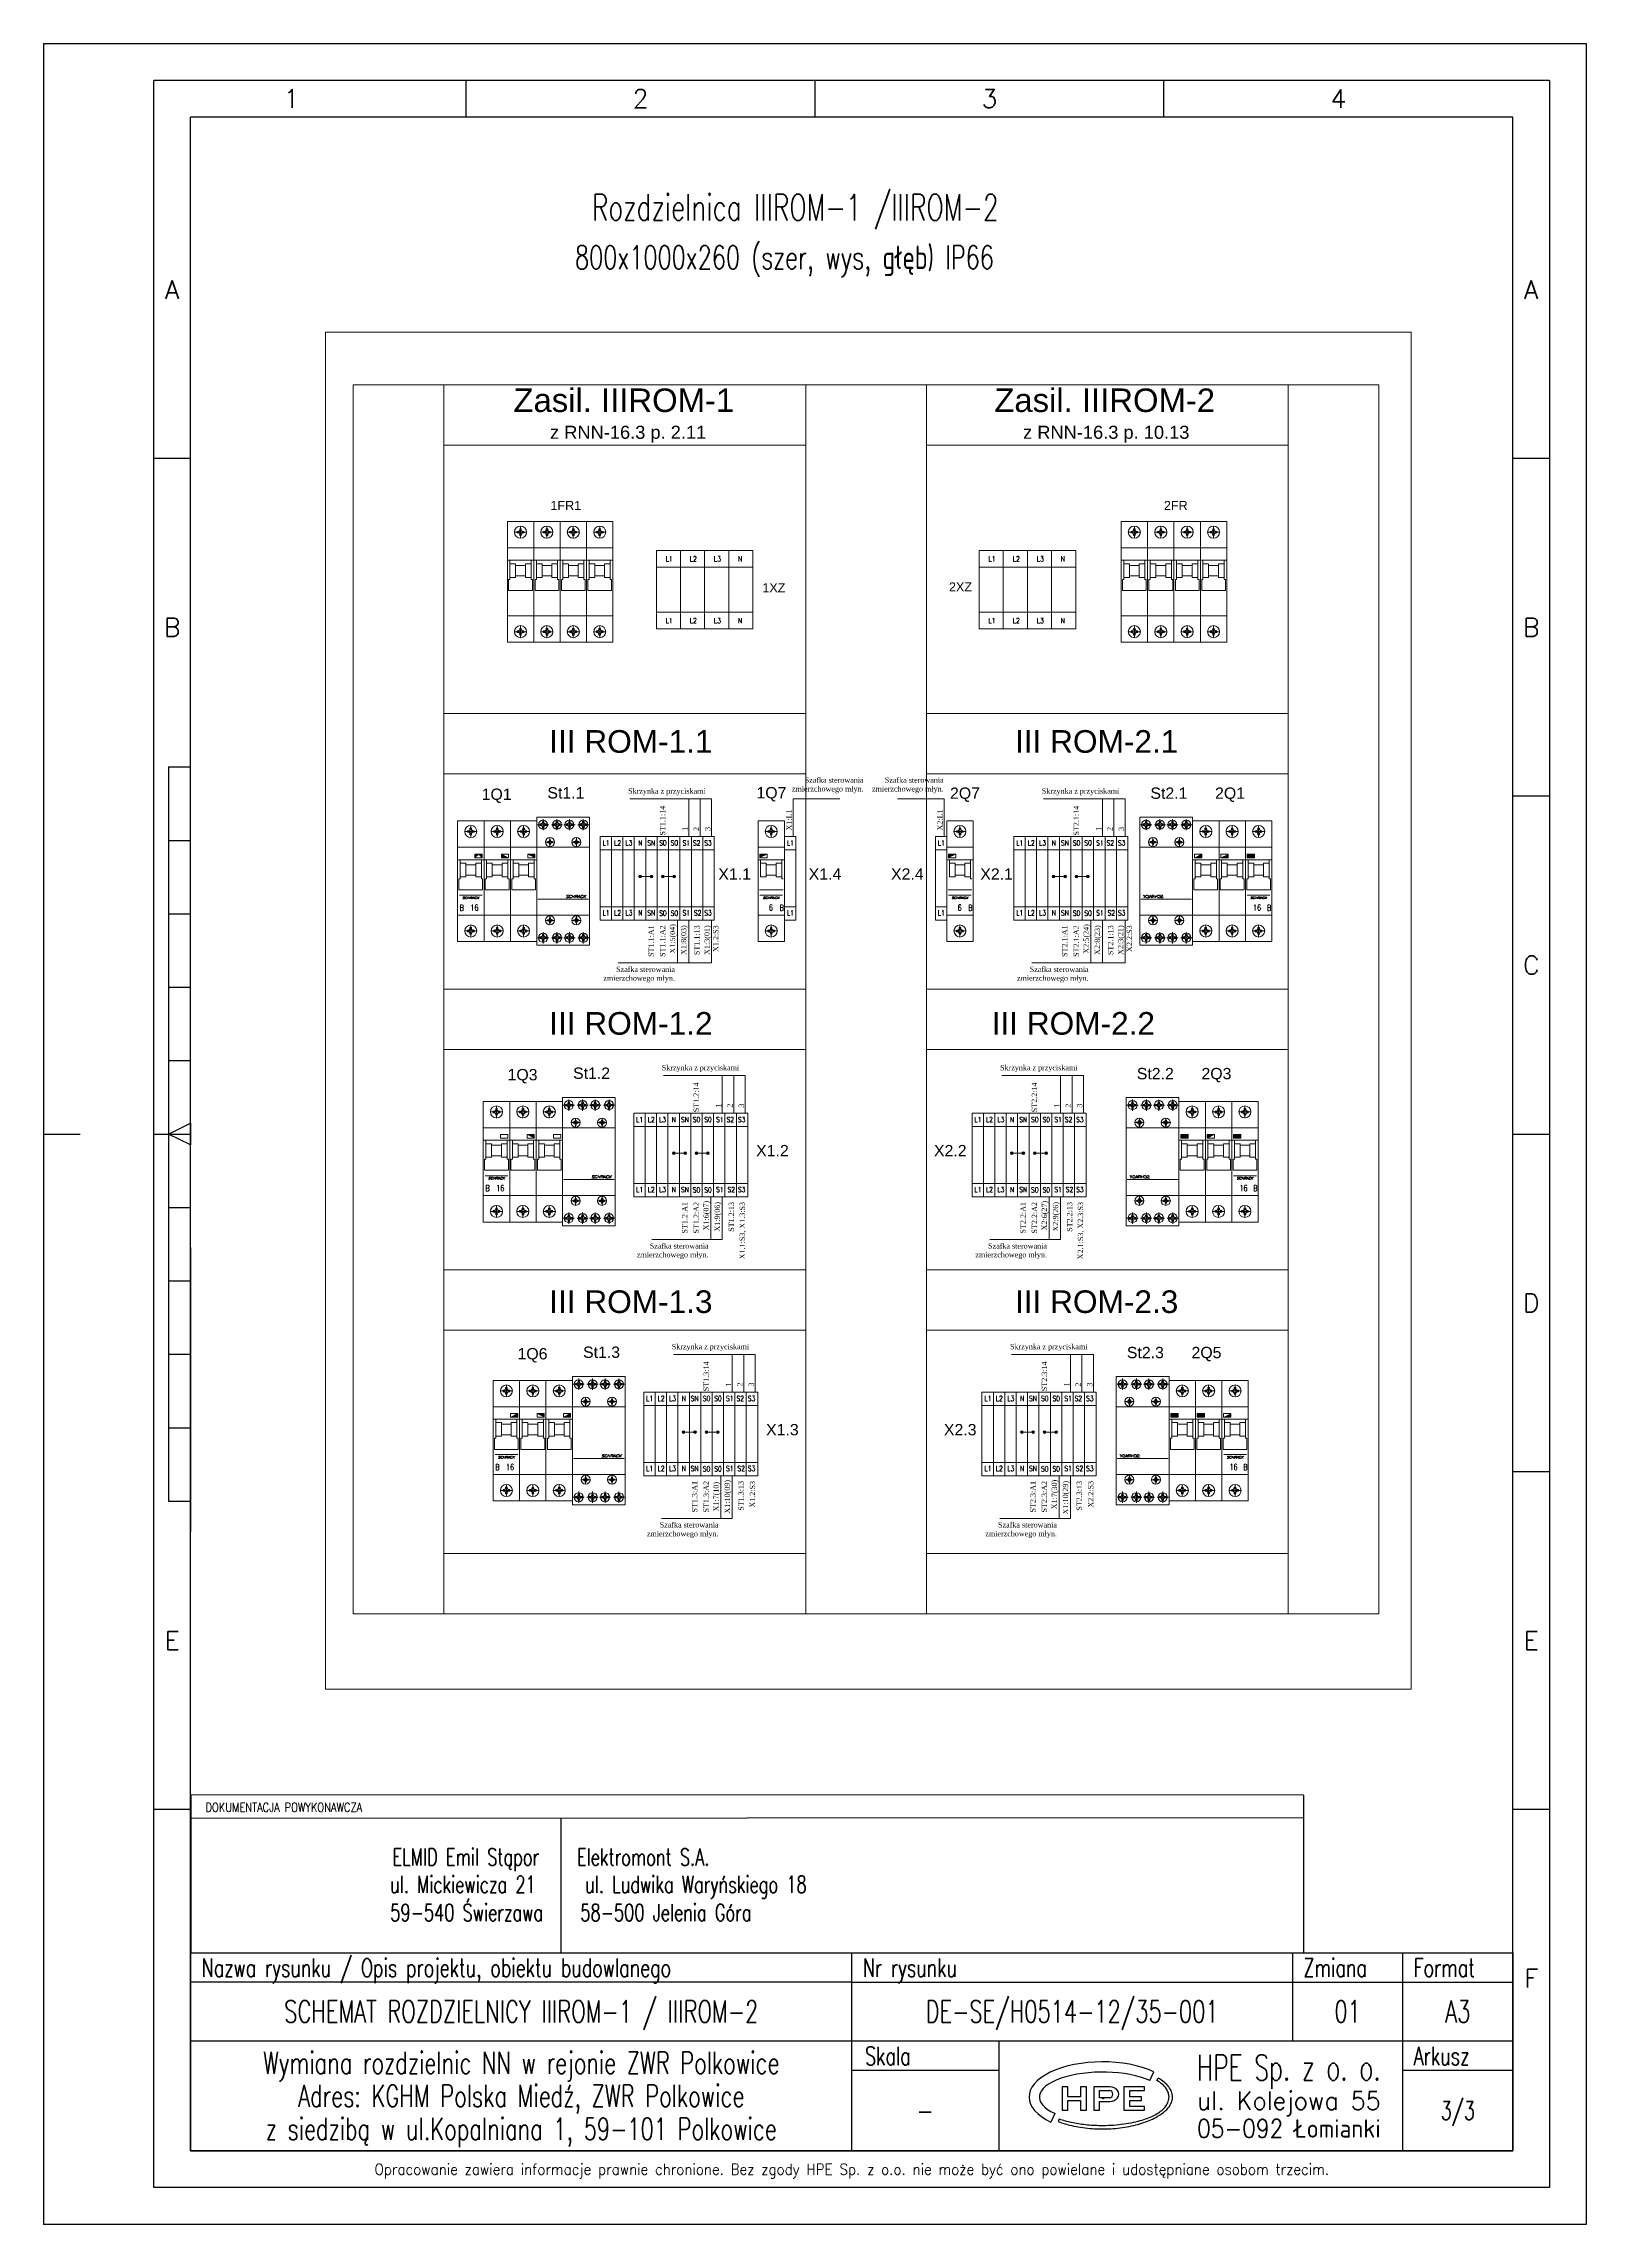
# Model space of a CAD drawing. Header units: millimetres. Extents: x 7130 to 65072, y -4915 to 15466.
# Drawn here: x 50661 to 65072, y -4915 to 15466 of the extents above; entities that cross this region are included whole.
import ezdxf
from ezdxf.enums import TextEntityAlignment as Align

# ---------------------------------------------------------------- set-up
doc = ezdxf.new("R2010")
doc.units = ezdxf.units.MM
doc.header["$LTSCALE"] = 0.3
doc.layers.get('0').update_dxf_attribs({"linetype": 'CONTINUOUS'})
for name, color, linetype in [('_A_TABELA-LAYOUT', 1, 'CONTINUOUS'), ('CIENKA', 1, 'CONTINUOUS'), ('GRUBA', 7, 'CONTINUOUS')]:
    doc.layers.add(name, color=color, linetype=linetype)
doc.styles.add('Annotative', font='arial.ttf')
doc.styles.add('logo', font='romand.shx', dxfattribs={"oblique": 15, "height": 1.5})
doc.styles.add('OPIS', font='simplex.shx', dxfattribs={"width": 0.7, "height": 4})
doc.styles.add('ROMANS', font='romans', dxfattribs={"width": 0.8, "oblique": 10, "height": 2.8})
doc.styles.get("Standard").update_dxf_attribs({"font": 'romans.shx', "width": 0.7})
doc.styles.add('TETERA', font='romans.shx', dxfattribs={"width": 0.8})

# ---------------------------------------------------------------- blocks, each defined once
blk = doc.blocks.new('Tabelka_Czesc ogolna')
at = {"layer": 'CIENKA'}
for p, q in [((90, 23), (0, 23)), ((90, 23), (180, 23)), ((0, 15), (90, 15)), ((90, 11), (110, 11)), ((165, 11), (180, 11))]:
    blk.add_line(p, q, dxfattribs=at)
at = {"layer": 'GRUBA'}
for p, q in [((90, 0), (90, 27)), ((150, 27), (150, 15)), ((165, 0), (165, 27)), ((90, 15), (180, 15)), ((110, 15), (110, 0)), ((130.58, 9.59), (131.14, 10.76)), ((131.53, 9.61), (131.72, 9.93)), ((119.43, 8.74), (118.63, 8.74)), ((118.63, 8.74), (118.63, 5.54)), ((119.43, 7.39), (119.43, 8.74)), ((121.13, 7.39), (119.43, 7.39)), ((119.43, 5.54), (119.43, 6.89)), ((119.43, 6.89), (121.13, 6.89)), ((121.93, 8.74), (121.13, 8.74)), ((121.13, 8.74), (121.13, 7.39)), ((121.13, 6.89), (121.13, 5.54)), ((121.93, 5.54), (121.93, 8.74)), ((123.73, 8.74), (122.93, 8.74)), ((122.93, 8.74), (122.93, 5.54)), ((125.13, 8.74), (123.73, 8.74)), ((123.73, 7.24), (123.73, 8.24)), ((123.73, 8.24), (125.13, 8.24)), ((125.13, 7.24), (123.73, 7.24)), ((123.73, 5.54), (123.73, 6.74)), ((123.73, 6.74), (125.13, 6.74)), ((127.83, 8.74), (127.03, 8.74)), ((127.03, 8.74), (127.03, 5.54)), ((129.83, 8.74), (127.83, 8.74)), ((127.83, 7.39), (127.83, 8.24)), ((127.83, 8.24), (129.83, 8.24)), ((129.43, 7.39), (127.83, 7.39)), ((127.83, 6.04), (127.83, 6.89)), ((127.83, 6.89), (129.43, 6.89)), ((129.83, 6.04), (127.83, 6.04)), ((129.43, 6.89), (129.43, 7.39)), ((129.83, 8.24), (129.83, 8.74)), ((129.83, 5.54), (129.83, 6.04)), ((117.66, 5.1), (117.1, 3.92)), ((118.24, 4.37), (118.1, 4)), ((118.63, 5.54), (119.43, 5.54)), ((121.13, 5.54), (121.93, 5.54)), ((122.93, 5.54), (123.73, 5.54)), ((127.03, 5.54), (127.83, 5.54)), ((127.83, 5.54), (129.83, 5.54))]:
    blk.add_line(p, q, dxfattribs=at)
blk.add_lwpolyline([(0, 27), (180, 27), (180, 0), (0, 0)], close=True, dxfattribs=at)
blk.add_circle((124.23, 7.14), 0.05, dxfattribs=at)
for centre, major_axis, ratio, start_param, end_param in [((124.13, 7.34), (-10, 0), 0.48, 3.935691, 7.075289), ((124.13, 7.34), (-8.6, 0), 0.395349, 3.863574, 7.002963), ((125.13, 7.74), (1.2, 0), 0.833333, 4.712389, 7.853982), ((125.13, 7.74), (0, 0.5), 0.8, 3.141593, 6.283185)]:
    blk.add_ellipse(centre, major_axis=major_axis, ratio=ratio, start_param=start_param, end_param=end_param, dxfattribs=at)
for points, knots in [([(118.1, 4), (118.67, 3.79), (119.28, 3.6), (120.71, 3.28), (121.54, 3.15), (123.23, 3), (124.1, 2.98), (125.82, 3.05), (126.67, 3.14), (128.28, 3.43), (129.04, 3.62), (130.43, 4.09), (131.06, 4.37), (132.01, 4.92), (132.38, 5.18), (132.97, 5.72), (133.2, 6), (133.49, 6.5), (133.57, 6.72), (133.67, 7.15), (133.68, 7.36), (133.63, 7.78), (133.56, 8), (133.35, 8.44), (133.21, 8.66), (132.83, 9.09), (132.6, 9.31), (132.14, 9.66), (131.94, 9.8), (131.72, 9.93)], [0.903557, 0.903557, 0.903557, 0.903557, 1.12738, 1.12738, 1.391663, 1.391663, 1.655946, 1.655946, 1.920229, 1.920229, 2.184512, 2.184512, 2.448795, 2.448795, 2.658792, 2.658792, 2.86879, 2.86879, 3.035083, 3.035083, 3.201375, 3.201375, 3.367668, 3.367668, 3.533961, 3.533961, 3.700254, 3.700254, 3.812378, 3.812378, 3.812378, 3.812378]), ([(118.24, 4.37), (118.75, 4.19), (119.31, 4.04), (120.51, 3.78), (121.16, 3.67), (122.49, 3.53), (123.17, 3.49), (124.81, 3.47), (125.77, 3.52), (127.61, 3.74), (128.48, 3.91), (129.92, 4.32), (130.51, 4.54), (131.53, 5.04), (131.97, 5.32), (132.53, 5.83), (132.7, 6.03), (132.98, 6.45), (133.08, 6.68), (133.18, 7.11), (133.2, 7.3), (133.16, 7.69), (133.12, 7.88), (132.97, 8.24), (132.86, 8.42), (132.62, 8.75), (132.47, 8.91), (132.08, 9.26), (131.82, 9.44), (131.53, 9.61)], [0.841335, 0.841335, 0.841335, 0.841335, 1.070437, 1.070437, 1.305194, 1.305194, 1.53995, 1.53995, 1.866854, 1.866854, 2.193758, 2.193758, 2.461993, 2.461993, 2.730227, 2.730227, 2.88914, 2.88914, 3.048052, 3.048052, 3.17539, 3.17539, 3.302727, 3.302727, 3.430064, 3.430064, 3.557402, 3.557402, 3.726955, 3.726955, 3.726955, 3.726955])]:
    blk.add_open_spline(points, degree=3, knots=knots, dxfattribs=at)
at = {"layer": 'CIENKA', "style": 'ROMANS', "width": 0.7}
for s, p in [('Nazwa rysunku / Opis projektu, obiektu budowlanego', (1.5, 23.7)), ('Nr rysunku', (91.5, 23.7)), ('Zmiana', (151.5, 23.7)), ('Format', (166.5, 23.7)), ('Arkusz', (166.5, 11.7))]:
    blk.add_text(s, height=2.5, dxfattribs=at).set_placement(p)
blk.add_text('Skala', height=2.5, dxfattribs=at).set_placement((94.92, 11.7), align=Align.CENTER)
at = {"layer": 'CIENKA', "style": 'ROMANS'}
for s, width, p, p2 in [('ul. Kolejowa 55', 0.833333, (137, 5.61), (162, 5.61)), ('05-092 Łomianki', 0.744681, (137, 1.81), (162, 1.81))]:
    blk.add_text(s, height=2.5, dxfattribs=dict(at, width=width)).set_placement(p, p2, align=Align.FIT)
at = {"layer": 'CIENKA', "style": 'ROMANS', "width": 0.9}
blk.add_text('Opracowanie zawiera informacje prawnie chronione. Bez zgody HPE Sp. z o.o. nie może być ono powielane i udostępniane osobom trzecim.', height=1.5, dxfattribs=at).set_placement((90, -2.5), align=Align.MIDDLE_CENTER)
at = {"layer": 'GRUBA', "style": 'ROMANS', "width": 0.56391}
blk.add_text('HPE Sp. z o. o.', height=3.5, dxfattribs=at).set_placement((137, 9.61), (162, 9.61), align=Align.FIT)
at = {"layer": 'GRUBA', "style": 'ROMANS', "width": 0.7}
for tag, height, p in [('DE-SE/H0300-11/00-000', 3, (120, 19)), ('NAZWA_RYSUNKU', 3, (45, 19)), ('00', 3, (157.5, 19)), ('1/1', 2.5, (172.5, 5.5))]:
    blk.add_attdef(tag, text='', height=height, dxfattribs=at).set_placement(p, align=Align.MIDDLE_CENTER)
for tag, p in [('OPIS_PROJEKTU_1', (45, 10.5)), ('OPIS_PROJEKTU_2', (45, 6)), ('OPIS_PROJEKTU_3', (45, 1.5))]:
    blk.add_attdef(tag, text='', height=3, dxfattribs=at).set_placement(p, align=Align.CENTER)
blk.add_attdef('1:10', text='', height=3, dxfattribs=at).set_placement((100, 5.5), align=Align.MIDDLE)

msp = doc.modelspace()

# ---------------------------------------------------------------- hatches: boundary and pattern name
at = {"lineweight": 9}
h = msp.add_hatch(dxfattribs=at)
h.set_pattern_fill('ANSI31', color=256, scale=3.52275, angle=45, style=0)
h.set_pattern_definition([(90, (983225643.085, 997998657.92), (-11.18473125, 2e-15), [])])
h.paths.add_polyline_path([(54690, 7891), (54690, 7858), (54758, 7858), (54758, 7891)])
h = msp.add_hatch(dxfattribs=at)
h.set_pattern_fill('ANSI31', color=256, scale=3.52275, angle=45, style=0)
h.set_pattern_definition([(90, (983225889.678, 997998657.92), (-11.18473125, 2e-15), [])])
h.paths.add_polyline_path([(54937, 7891), (54937, 7858), (55005, 7858), (55005, 7891)])
h = msp.add_hatch(dxfattribs=at)
h.set_pattern_fill('ANSI31', color=256, scale=3.52275, angle=45, style=0)
h.set_pattern_definition([(90, (983226136.27, 997998657.92), (-11.18473125, 2e-15), [])])
h.paths.add_polyline_path([(55183, 7891), (55183, 7858), (55251, 7858), (55251, 7891)])
h = msp.add_hatch(dxfattribs=at)
h.set_pattern_fill('ANSI31', color=256, scale=3.52275, angle=45, style=0)
h.set_pattern_definition([(90, (983224919.413, 997998657.92), (-11.18473125, 2e-15), [])])
h.paths.add_polyline_path([(57351, 7891), (57351, 7858), (57419, 7858), (57419, 7891)])
h = msp.add_hatch(dxfattribs=at)
h.set_pattern_fill('ANSI31', color=256, scale=3.52275, angle=45, style=0)
h.set_pattern_definition([(90, (983226682.373, 997998657.92), (-11.18473125, 2e-15), [])])
h.paths.add_polyline_path([(59114, 7891), (59114, 7858), (59182, 7858), (59182, 7891)])
h = msp.add_hatch(dxfattribs=at)
h.set_pattern_fill('ANSI31', color=256, scale=3.52275, angle=45, style=0)
h.set_pattern_definition([(90, (983227499.524, 997998657.92), (-11.18473125, 2e-15), [])])
h.paths.add_polyline_path([(61411, 7891), (61411, 7858), (61479, 7858), (61479, 7891)])
h = msp.add_hatch(dxfattribs=at)
h.set_pattern_fill('ANSI31', color=256, scale=3.52275, angle=45, style=0)
h.set_pattern_definition([(90, (983227252.931, 997998657.92), (-11.18473125, 2e-15), [])])
h.paths.add_polyline_path([(61657, 7891), (61657, 7858), (61726, 7858), (61726, 7891)])
h = msp.add_hatch(dxfattribs=at)
h.set_pattern_fill('ANSI31', color=256, scale=3.52275, angle=45, style=0)
h.set_pattern_definition([(90, (983227006.339, 997998657.92), (-11.18473125, 2e-15), [])])
h.paths.add_polyline_path([(61904, 7891), (61904, 7858), (61972, 7858), (61972, 7891)])
h = msp.add_hatch(color=256, dxfattribs=at)
h.dxf.hatch_style = 1
h.paths.add_polyline_path([(56220, 7683, 1), (56245, 7683, 1)])
h.paths.add_polyline_path([(56327, 7683, 1), (56352, 7683, 1)])
h = msp.add_hatch(color=256, dxfattribs=at)
h.dxf.hatch_style = 1
h.paths.add_polyline_path([(56433, 7683, 1), (56458, 7683, 1)])
h.paths.add_polyline_path([(56540, 7683, 1), (56565, 7683, 1)])
h = msp.add_hatch(color=256, dxfattribs=at)
h.dxf.hatch_style = 1
h.paths.add_polyline_path([(60084, 7683, 1), (60109, 7683, 1)])
h.paths.add_polyline_path([(60190, 7683, 1), (60216, 7683, 1)])
h = msp.add_hatch(color=256, dxfattribs=at)
h.dxf.hatch_style = 1
h.paths.add_polyline_path([(60297, 7683, 1), (60322, 7683, 1)])
h.paths.add_polyline_path([(60403, 7683, 1), (60429, 7683, 1)])
h = msp.add_hatch(dxfattribs=at)
h.set_pattern_fill('ANSI31', color=256, scale=3.52275, angle=45, style=0)
h.set_pattern_definition([(90, (983225883.3, 997996037.07), (-11.18473125, 2e-15), [])])
h.paths.add_polyline_path([(54930, 5271), (54930, 5237), (54998, 5237), (54998, 5271)])
h = msp.add_hatch(dxfattribs=at)
h.set_pattern_fill('ANSI31', color=256, scale=3.52275, angle=45, style=0)
h.set_pattern_definition([(90, (983226129.893, 997996037.07), (-11.18473125, 2e-15), [])])
h.paths.add_polyline_path([(55177, 5271), (55177, 5237), (55245, 5237), (55245, 5271)])
h = msp.add_hatch(dxfattribs=at)
h.set_pattern_fill('ANSI31', color=256, scale=3.52275, angle=45, style=0)
h.set_pattern_definition([(90, (983226376.485, 997996037.07), (-11.18473125, 2e-15), [])])
h.paths.add_polyline_path([(55423, 5271), (55423, 5237), (55492, 5237), (55492, 5271)])
h = msp.add_hatch(color=256, dxfattribs=at)
h.dxf.hatch_style = 1
h.paths.add_polyline_path([(56534, 5097, 1), (56559, 5097, 1)])
h.paths.add_polyline_path([(56641, 5097, 1), (56666, 5097, 1)])
h = msp.add_hatch(color=256, dxfattribs=at)
h.dxf.hatch_style = 1
h.paths.add_polyline_path([(56747, 5097, 1), (56772, 5097, 1)])
h.paths.add_polyline_path([(56854, 5097, 1), (56879, 5097, 1)])
h = msp.add_hatch(color=256, dxfattribs=at)
h.dxf.hatch_style = 1
h.paths.add_polyline_path([(59694, 5097, 1), (59719, 5097, 1)])
h.paths.add_polyline_path([(59800, 5097, 1), (59826, 5097, 1)])
h = msp.add_hatch(color=256, dxfattribs=at)
h.dxf.hatch_style = 1
h.paths.add_polyline_path([(59907, 5097, 1), (59932, 5097, 1)])
h.paths.add_polyline_path([(60013, 5097, 1), (60039, 5097, 1)])
h = msp.add_hatch(dxfattribs=at)
h.set_pattern_fill('ANSI31', color=256, scale=3.52275, angle=45, style=0)
h.set_pattern_definition([(90, (983227372.276, 997996037.07), (-11.18473125, 2e-15), [])])
h.paths.add_polyline_path([(61284, 5271), (61284, 5237), (61352, 5237), (61352, 5271)])
h = msp.add_hatch(dxfattribs=at)
h.set_pattern_fill('ANSI31', color=256, scale=3.52275, angle=45, style=0)
h.set_pattern_definition([(90, (983227125.683, 997996037.07), (-11.18473125, 2e-15), [])])
h.paths.add_polyline_path([(61530, 5271), (61530, 5237), (61598, 5237), (61598, 5271)])
h = msp.add_hatch(dxfattribs=at)
h.set_pattern_fill('ANSI31', color=256, scale=3.52275, angle=45, style=0)
h.set_pattern_definition([(90, (983226879.091, 997996037.07), (-11.18473125, 2e-15), [])])
h.paths.add_polyline_path([(61777, 5271), (61777, 5237), (61845, 5237), (61845, 5271)])
h = msp.add_hatch(dxfattribs=at)
h.set_pattern_fill('ANSI31', color=256, scale=3.52275, angle=45, style=0)
h.set_pattern_definition([(90, (983225976.083, 997993429.729), (-11.18473125, 2e-15), [])])
h.paths.add_polyline_path([(55023, 2663), (55023, 2630), (55091, 2630), (55091, 2663)])
h = msp.add_hatch(dxfattribs=at)
h.set_pattern_fill('ANSI31', color=256, scale=3.52275, angle=45, style=0)
h.set_pattern_definition([(90, (983226222.676, 997993429.729), (-11.18473125, 2e-15), [])])
h.paths.add_polyline_path([(55270, 2663), (55270, 2630), (55338, 2630), (55338, 2663)])
h = msp.add_hatch(dxfattribs=at)
h.set_pattern_fill('ANSI31', color=256, scale=3.52275, angle=45, style=0)
h.set_pattern_definition([(90, (983226469.268, 997993429.729), (-11.18473125, 2e-15), [])])
h.paths.add_polyline_path([(55516, 2663), (55516, 2630), (55584, 2630), (55584, 2663)])
h = msp.add_hatch(dxfattribs=at)
h.set_pattern_fill('ANSI31', color=256, scale=3.52275, angle=45, style=0)
h.set_pattern_definition([(90, (983227465.059, 997993429.729), (-11.18473125, 2e-15), [])])
h.paths.add_polyline_path([(61191, 2663), (61191, 2630), (61259, 2630), (61259, 2663)])
h = msp.add_hatch(dxfattribs=at)
h.set_pattern_fill('ANSI31', color=256, scale=3.52275, angle=45, style=0)
h.set_pattern_definition([(90, (983227218.466, 997993429.729), (-11.18473125, 2e-15), [])])
h.paths.add_polyline_path([(61437, 2663), (61437, 2630), (61506, 2630), (61506, 2663)])
h = msp.add_hatch(dxfattribs=at)
h.set_pattern_fill('ANSI31', color=256, scale=3.52275, angle=45, style=0)
h.set_pattern_definition([(90, (983226971.874, 997993429.729), (-11.18473125, 2e-15), [])])
h.paths.add_polyline_path([(61684, 2663), (61684, 2630), (61752, 2630), (61752, 2663)])
h = msp.add_hatch(color=256, dxfattribs=at)
h.dxf.hatch_style = 1
h.paths.add_polyline_path([(56627, 2490, 1), (56652, 2490, 1)])
h.paths.add_polyline_path([(56733, 2490, 1), (56759, 2490, 1)])
h = msp.add_hatch(color=256, dxfattribs=at)
h.dxf.hatch_style = 1
h.paths.add_polyline_path([(56840, 2490, 1), (56865, 2490, 1)])
h.paths.add_polyline_path([(56946, 2490, 1), (56972, 2490, 1)])
h = msp.add_hatch(color=256, dxfattribs=at)
h.dxf.hatch_style = 1
h.paths.add_polyline_path([(59787, 2490, 1), (59812, 2490, 1)])
h.paths.add_polyline_path([(59893, 2490, 1), (59918, 2490, 1)])
h = msp.add_hatch(color=256, dxfattribs=at)
h.dxf.hatch_style = 1
h.paths.add_polyline_path([(60000, 2490, 1), (60025, 2490, 1)])
h.paths.add_polyline_path([(60106, 2490, 1), (60131, 2490, 1)])

# ---------------------------------------------------------------- linework, layer by layer
for p, q in [((54993, 9872), (54993, 10999)), ((54993, 10999), (55239, 10999)), ((55172, 10900), (55060, 10900)), ((55099, 10908), (55085, 10908)), ((55085, 10908), (55085, 10900)), ((55085, 10900), (55085, 10893)), ((55085, 10893), (55099, 10893)), ((55109, 10917), (55099, 10908)), ((55109, 10883), (55099, 10893)), ((55109, 10931), (55109, 10917)), ((55116, 10931), (55109, 10931)), ((55109, 10883), (55109, 10869)), ((55109, 10869), (55116, 10869)), ((55116, 10957), (55116, 10844)), ((55123, 10931), (55116, 10931)), ((55116, 10869), (55123, 10869)), ((55123, 10917), (55123, 10931)), ((55123, 10917), (55133, 10908)), ((55123, 10883), (55133, 10893)), ((55123, 10869), (55123, 10883)), ((55147, 10908), (55133, 10908)), ((55133, 10893), (55147, 10893)), ((55147, 10900), (55147, 10908)), ((55147, 10893), (55147, 10900)), ((55239, 10999), (55239, 9872)), ((55239, 9872), (55239, 10999)), ((55239, 10999), (55486, 10999)), ((55419, 10900), (55306, 10900)), ((55346, 10908), (55331, 10908)), ((55331, 10908), (55331, 10900)), ((55331, 10900), (55331, 10893)), ((55331, 10893), (55346, 10893)), ((55355, 10917), (55346, 10908)), ((55355, 10883), (55346, 10893)), ((55355, 10931), (55355, 10917)), ((55362, 10931), (55355, 10931)), ((55355, 10883), (55355, 10869)), ((55355, 10869), (55362, 10869)), ((55362, 10957), (55362, 10844)), ((55370, 10931), (55362, 10931)), ((55362, 10869), (55370, 10869)), ((55370, 10917), (55370, 10931)), ((55370, 10917), (55379, 10908)), ((55370, 10883), (55379, 10893)), ((55370, 10869), (55370, 10883)), ((55393, 10908), (55379, 10908)), ((55379, 10893), (55393, 10893)), ((55393, 10900), (55393, 10908)), ((55393, 10893), (55393, 10900)), ((55486, 10999), (55486, 9872)), ((55486, 10999), (55732, 10999)), ((55665, 10900), (55553, 10900)), ((55578, 10908), (55578, 10900)), ((55592, 10908), (55578, 10908)), ((55578, 10900), (55578, 10893)), ((55578, 10893), (55592, 10893)), ((55602, 10917), (55592, 10908)), ((55602, 10883), (55592, 10893)), ((55609, 10931), (55602, 10931)), ((55602, 10931), (55602, 10917)), ((55602, 10883), (55602, 10869)), ((55602, 10869), (55609, 10869)), ((55609, 10957), (55609, 10844)), ((55616, 10931), (55609, 10931)), ((55609, 10869), (55616, 10869)), ((55616, 10917), (55616, 10931)), ((55616, 10917), (55626, 10908)), ((55616, 10883), (55626, 10893)), ((55616, 10869), (55616, 10883)), ((55640, 10908), (55626, 10908)), ((55626, 10893), (55640, 10893)), ((55640, 10900), (55640, 10908)), ((55640, 10893), (55640, 10900)), ((55732, 10999), (55732, 9872)), ((55732, 10999), (55732, 9872)), ((55732, 10999), (55979, 10999)), ((55912, 10900), (55799, 10900)), ((55825, 10908), (55825, 10900)), ((55839, 10908), (55825, 10908)), ((55825, 10900), (55825, 10893)), ((55825, 10893), (55839, 10893)), ((55848, 10917), (55839, 10908)), ((55848, 10883), (55839, 10893)), ((55856, 10931), (55848, 10931)), ((55848, 10931), (55848, 10917)), ((55848, 10883), (55848, 10869)), ((55848, 10869), (55856, 10869)), ((55856, 10957), (55856, 10844)), ((55863, 10931), (55856, 10931)), ((55856, 10869), (55863, 10869)), ((55863, 10917), (55863, 10931)), ((55863, 10917), (55873, 10908)), ((55863, 10883), (55873, 10893)), ((55863, 10869), (55863, 10883)), ((55887, 10908), (55873, 10908)), ((55873, 10893), (55887, 10893)), ((55887, 10900), (55887, 10908)), ((55887, 10893), (55887, 10900)), ((55979, 10999), (55979, 9872)), ((60974, 10999), (60727, 10999)), ((60727, 10999), (60727, 9872)), ((60794, 10900), (60907, 10900)), ((60819, 10900), (60819, 10908)), ((60819, 10908), (60833, 10908)), ((60819, 10893), (60819, 10900)), ((60833, 10893), (60819, 10893)), ((60843, 10917), (60833, 10908)), ((60843, 10883), (60833, 10893)), ((60843, 10931), (60850, 10931)), ((60843, 10917), (60843, 10931)), ((60843, 10869), (60843, 10883)), ((60850, 10869), (60843, 10869)), ((60850, 10957), (60850, 10844)), ((60850, 10931), (60858, 10931)), ((60858, 10869), (60850, 10869)), ((60858, 10931), (60858, 10917)), ((60858, 10917), (60867, 10908)), ((60858, 10883), (60867, 10893)), ((60858, 10883), (60858, 10869)), ((60867, 10908), (60881, 10908)), ((60881, 10893), (60867, 10893)), ((60881, 10908), (60881, 10900)), ((60881, 10900), (60881, 10893)), ((61220, 10999), (60974, 10999)), ((60974, 10999), (60974, 9872)), ((60974, 10999), (60974, 9872)), ((61041, 10900), (61153, 10900)), ((61066, 10900), (61066, 10908)), ((61066, 10908), (61080, 10908)), ((61066, 10893), (61066, 10900)), ((61080, 10893), (61066, 10893)), ((61090, 10917), (61080, 10908)), ((61090, 10883), (61080, 10893)), ((61090, 10931), (61097, 10931)), ((61090, 10917), (61090, 10931)), ((61090, 10869), (61090, 10883)), ((61097, 10869), (61090, 10869)), ((61097, 10957), (61097, 10844)), ((61097, 10931), (61104, 10931)), ((61104, 10869), (61097, 10869)), ((61104, 10931), (61104, 10917)), ((61104, 10917), (61114, 10908)), ((61104, 10883), (61114, 10893)), ((61104, 10883), (61104, 10869)), ((61114, 10908), (61128, 10908)), ((61128, 10893), (61114, 10893)), ((61128, 10908), (61128, 10900)), ((61128, 10900), (61128, 10893)), ((61220, 10999), (61220, 9872)), ((61467, 10999), (61220, 10999)), ((61287, 10900), (61400, 10900)), ((61312, 10908), (61327, 10908)), ((61312, 10900), (61312, 10908)), ((61312, 10893), (61312, 10900)), ((61327, 10893), (61312, 10893)), ((61336, 10917), (61327, 10908)), ((61336, 10883), (61327, 10893)), ((61336, 10917), (61336, 10931)), ((61336, 10931), (61343, 10931)), ((61336, 10869), (61336, 10883)), ((61343, 10869), (61336, 10869)), ((61343, 10957), (61343, 10844)), ((61343, 10931), (61351, 10931)), ((61351, 10869), (61343, 10869)), ((61351, 10931), (61351, 10917)), ((61351, 10917), (61360, 10908)), ((61351, 10883), (61360, 10893)), ((61351, 10883), (61351, 10869)), ((61360, 10908), (61374, 10908)), ((61374, 10893), (61360, 10893)), ((61374, 10908), (61374, 10900)), ((61374, 10900), (61374, 10893)), ((61467, 10999), (61467, 9872)), ((61467, 9872), (61467, 10999)), ((61713, 10999), (61467, 10999)), ((61534, 10900), (61646, 10900)), ((61559, 10908), (61573, 10908)), ((61559, 10900), (61559, 10908)), ((61559, 10893), (61559, 10900)), ((61573, 10893), (61559, 10893)), ((61583, 10917), (61573, 10908)), ((61583, 10883), (61573, 10893)), ((61583, 10917), (61583, 10931)), ((61583, 10931), (61590, 10931)), ((61583, 10869), (61583, 10883)), ((61590, 10869), (61583, 10869)), ((61590, 10957), (61590, 10844)), ((61590, 10931), (61597, 10931)), ((61597, 10869), (61590, 10869)), ((61597, 10931), (61597, 10917)), ((61597, 10917), (61607, 10908)), ((61597, 10883), (61607, 10893)), ((61597, 10883), (61597, 10869)), ((61607, 10908), (61621, 10908)), ((61621, 10893), (61607, 10893)), ((61621, 10908), (61621, 10900)), ((61621, 10900), (61621, 10893)), ((61713, 9872), (61713, 10999)), ((54993, 10753), (55239, 10753)), ((54993, 10637), (55239, 10637)), ((55017, 10637), (55017, 10477)), ((55070, 10604), (55017, 10604)), ((55070, 10589), (55070, 10604)), ((55162, 10589), (55162, 10604)), ((55162, 10604), (55215, 10604)), ((55215, 10637), (55215, 10477)), ((55239, 10753), (55486, 10753)), ((55239, 10637), (55486, 10637)), ((55264, 10637), (55264, 10477)), ((55317, 10604), (55264, 10604)), ((55317, 10589), (55317, 10604)), ((55408, 10589), (55408, 10604)), ((55408, 10604), (55461, 10604)), ((55461, 10637), (55461, 10477)), ((55486, 10753), (55732, 10753)), ((55486, 10637), (55732, 10637)), ((55510, 10637), (55510, 10477)), ((55563, 10604), (55510, 10604)), ((55563, 10589), (55563, 10604)), ((55655, 10604), (55708, 10604)), ((55655, 10589), (55655, 10604)), ((55708, 10637), (55708, 10477)), ((55732, 10753), (55979, 10753)), ((55732, 10637), (55979, 10637)), ((55757, 10637), (55757, 10477)), ((55810, 10604), (55757, 10604)), ((55810, 10589), (55810, 10604)), ((55901, 10604), (55954, 10604)), ((55901, 10589), (55901, 10604)), ((55954, 10637), (55954, 10477)), ((56385, 10730), (56385, 9997)), ((56610, 10730), (56385, 10730)), ((56610, 9997), (56610, 10730)), ((56610, 10730), (56610, 9997)), ((56836, 10730), (56610, 10730)), ((56836, 9997), (56836, 10730)), ((56836, 10730), (56836, 9997)), ((57061, 10730), (56836, 10730)), ((57061, 9997), (57061, 10730)), ((57061, 10730), (57061, 9997)), ((57286, 10730), (57061, 10730)), ((57286, 9997), (57286, 10730)), ((59401, 10730), (59401, 9997)), ((59626, 10730), (59401, 10730)), ((59626, 9997), (59626, 10730)), ((59626, 10730), (59626, 9997)), ((59852, 10730), (59626, 10730)), ((59852, 9997), (59852, 10730)), ((59852, 10730), (59852, 9997)), ((60077, 10730), (59852, 10730)), ((60077, 9997), (60077, 10730)), ((60077, 10730), (60077, 9997)), ((60303, 10730), (60077, 10730)), ((60303, 9997), (60303, 10730)), ((60974, 10753), (60727, 10753)), ((60974, 10637), (60727, 10637)), ((60752, 10637), (60752, 10477)), ((60805, 10604), (60752, 10604)), ((60805, 10589), (60805, 10604)), ((60896, 10604), (60949, 10604)), ((60896, 10589), (60896, 10604)), ((60949, 10637), (60949, 10477)), ((61220, 10753), (60974, 10753)), ((61220, 10637), (60974, 10637)), ((60998, 10637), (60998, 10477)), ((61051, 10604), (60998, 10604)), ((61051, 10589), (61051, 10604)), ((61143, 10604), (61196, 10604)), ((61143, 10589), (61143, 10604)), ((61196, 10637), (61196, 10477)), ((61467, 10753), (61220, 10753)), ((61467, 10637), (61220, 10637)), ((61245, 10637), (61245, 10477)), ((61298, 10604), (61245, 10604)), ((61298, 10589), (61298, 10604)), ((61389, 10589), (61389, 10604)), ((61389, 10604), (61442, 10604)), ((61442, 10637), (61442, 10477)), ((61713, 10753), (61467, 10753)), ((61713, 10637), (61467, 10637)), ((61491, 10637), (61491, 10477)), ((61544, 10604), (61491, 10604)), ((61544, 10589), (61544, 10604)), ((61636, 10589), (61636, 10604)), ((61636, 10604), (61689, 10604)), ((61689, 10637), (61689, 10477)), ((55005, 10458), (55005, 10354)), ((55017, 10458), (55005, 10458)), ((55070, 10477), (55017, 10477)), ((55017, 10458), (55017, 10477)), ((55070, 10589), (55070, 10491)), ((55070, 10589), (55162, 10589)), ((55070, 10491), (55070, 10477)), ((55070, 10491), (55162, 10491)), ((55162, 10589), (55162, 10491)), ((55162, 10491), (55162, 10477)), ((55162, 10477), (55215, 10477)), ((55215, 10458), (55215, 10477)), ((55215, 10458), (55227, 10458)), ((55227, 10458), (55227, 10354)), ((55252, 10458), (55252, 10354)), ((55264, 10458), (55252, 10458)), ((55317, 10477), (55264, 10477)), ((55264, 10458), (55264, 10477)), ((55317, 10589), (55317, 10491)), ((55317, 10589), (55408, 10589)), ((55317, 10491), (55317, 10477)), ((55317, 10491), (55408, 10491)), ((55408, 10589), (55408, 10491)), ((55408, 10491), (55408, 10477)), ((55408, 10477), (55461, 10477)), ((55461, 10458), (55461, 10477)), ((55461, 10458), (55473, 10458)), ((55473, 10458), (55473, 10354)), ((55498, 10458), (55498, 10354)), ((55510, 10458), (55498, 10458)), ((55510, 10458), (55510, 10477)), ((55563, 10477), (55510, 10477)), ((55563, 10589), (55655, 10589)), ((55563, 10589), (55563, 10491)), ((55563, 10491), (55655, 10491)), ((55563, 10491), (55563, 10477)), ((55655, 10589), (55655, 10491)), ((55655, 10491), (55655, 10477)), ((55655, 10477), (55708, 10477)), ((55708, 10458), (55708, 10477)), ((55708, 10458), (55720, 10458)), ((55720, 10458), (55720, 10354)), ((55745, 10458), (55745, 10354)), ((55757, 10458), (55745, 10458)), ((55757, 10458), (55757, 10477)), ((55810, 10477), (55757, 10477)), ((55810, 10589), (55901, 10589)), ((55810, 10589), (55810, 10491)), ((55810, 10491), (55901, 10491)), ((55810, 10491), (55810, 10477)), ((55901, 10589), (55901, 10491)), ((55901, 10491), (55901, 10477)), ((55901, 10477), (55954, 10477)), ((55954, 10458), (55954, 10477)), ((55954, 10458), (55967, 10458)), ((55967, 10458), (55967, 10354)), ((56385, 10574), (56610, 10574)), ((56610, 10574), (56836, 10574)), ((56836, 10574), (57061, 10574)), ((57061, 10574), (57286, 10574)), ((59401, 10574), (59626, 10574)), ((59626, 10574), (59852, 10574)), ((59852, 10574), (60077, 10574)), ((60077, 10574), (60303, 10574)), ((60739, 10458), (60739, 10354)), ((60752, 10458), (60739, 10458)), ((60752, 10458), (60752, 10477)), ((60805, 10477), (60752, 10477)), ((60896, 10589), (60805, 10589)), ((60805, 10589), (60805, 10491)), ((60896, 10491), (60805, 10491)), ((60805, 10491), (60805, 10477)), ((60896, 10589), (60896, 10491)), ((60896, 10491), (60896, 10477)), ((60896, 10477), (60949, 10477)), ((60949, 10458), (60949, 10477)), ((60949, 10458), (60961, 10458)), ((60961, 10458), (60961, 10354)), ((60986, 10458), (60986, 10354)), ((60998, 10458), (60986, 10458)), ((60998, 10458), (60998, 10477)), ((61051, 10477), (60998, 10477)), ((61143, 10589), (61051, 10589)), ((61051, 10589), (61051, 10491)), ((61143, 10491), (61051, 10491)), ((61051, 10491), (61051, 10477)), ((61143, 10589), (61143, 10491)), ((61143, 10491), (61143, 10477)), ((61143, 10477), (61196, 10477)), ((61196, 10458), (61196, 10477)), ((61196, 10458), (61208, 10458)), ((61208, 10458), (61208, 10354)), ((61233, 10458), (61233, 10354)), ((61245, 10458), (61233, 10458)), ((61298, 10477), (61245, 10477)), ((61245, 10458), (61245, 10477)), ((61298, 10589), (61298, 10491)), ((61389, 10589), (61298, 10589)), ((61298, 10491), (61298, 10477)), ((61389, 10491), (61298, 10491)), ((61389, 10589), (61389, 10491)), ((61389, 10491), (61389, 10477)), ((61389, 10477), (61442, 10477)), ((61442, 10458), (61442, 10477)), ((61442, 10458), (61454, 10458)), ((61454, 10458), (61454, 10354)), ((61479, 10458), (61479, 10354)), ((61491, 10458), (61479, 10458)), ((61544, 10477), (61491, 10477)), ((61491, 10458), (61491, 10477)), ((61544, 10589), (61544, 10491)), ((61636, 10589), (61544, 10589)), ((61544, 10491), (61544, 10477)), ((61636, 10491), (61544, 10491)), ((61636, 10589), (61636, 10491)), ((61636, 10491), (61636, 10477)), ((61636, 10477), (61689, 10477)), ((61689, 10458), (61689, 10477)), ((61689, 10458), (61701, 10458)), ((61701, 10458), (61701, 10354)), ((55005, 10354), (55227, 10354)), ((55252, 10354), (55473, 10354)), ((55498, 10354), (55720, 10354)), ((55745, 10354), (55967, 10354)), ((60961, 10354), (60739, 10354)), ((61208, 10354), (60986, 10354)), ((61454, 10354), (61233, 10354)), ((61701, 10354), (61479, 10354)), ((55239, 10118), (54993, 10118)), ((55109, 9987), (55099, 9978)), ((55109, 10001), (55116, 10001)), ((55109, 9987), (55109, 10001)), ((55116, 9914), (55116, 10027)), ((55116, 10001), (55123, 10001)), ((55123, 10001), (55123, 9987)), ((55123, 9987), (55133, 9978)), ((55486, 10118), (55239, 10118)), ((55355, 9987), (55346, 9978)), ((55355, 10001), (55362, 10001)), ((55355, 9987), (55355, 10001)), ((55362, 9914), (55362, 10027)), ((55362, 10001), (55370, 10001)), ((55370, 10001), (55370, 9987)), ((55370, 9987), (55379, 9978)), ((55732, 10118), (55486, 10118)), ((55602, 9987), (55592, 9978)), ((55602, 9987), (55602, 10001)), ((55602, 10001), (55609, 10001)), ((55609, 9914), (55609, 10027)), ((55609, 10001), (55616, 10001)), ((55616, 10001), (55616, 9987)), ((55616, 9987), (55626, 9978)), ((55979, 10118), (55732, 10118)), ((55848, 9987), (55839, 9978)), ((55848, 9987), (55848, 10001)), ((55848, 10001), (55856, 10001)), ((55856, 9914), (55856, 10027)), ((55856, 10001), (55863, 10001)), ((55863, 10001), (55863, 9987)), ((55863, 9987), (55873, 9978)), ((56385, 10153), (56610, 10153)), ((56385, 9997), (56610, 9997)), ((56610, 10153), (56836, 10153)), ((56610, 9997), (56836, 9997)), ((56836, 10153), (57061, 10153)), ((56836, 9997), (57061, 9997)), ((57061, 10153), (57286, 10153)), ((57061, 9997), (57286, 9997)), ((59401, 10153), (59626, 10153)), ((59401, 9997), (59626, 9997)), ((59626, 10153), (59852, 10153)), ((59626, 9997), (59852, 9997)), ((59852, 10153), (60077, 10153)), ((59852, 9997), (60077, 9997)), ((60077, 10153), (60303, 10153)), ((60077, 9997), (60303, 9997)), ((60727, 10118), (60974, 10118)), ((60843, 9987), (60833, 9978)), ((60843, 10001), (60843, 9987)), ((60850, 10001), (60843, 10001)), ((60850, 9914), (60850, 10027)), ((60858, 10001), (60850, 10001)), ((60858, 9987), (60858, 10001)), ((60858, 9987), (60867, 9978)), ((60974, 10118), (61220, 10118)), ((61090, 9987), (61080, 9978)), ((61090, 10001), (61090, 9987)), ((61097, 10001), (61090, 10001)), ((61097, 9914), (61097, 10027)), ((61104, 10001), (61097, 10001)), ((61104, 9987), (61104, 10001)), ((61104, 9987), (61114, 9978)), ((61220, 10118), (61467, 10118)), ((61336, 9987), (61327, 9978)), ((61343, 10001), (61336, 10001)), ((61336, 10001), (61336, 9987)), ((61343, 9914), (61343, 10027)), ((61351, 10001), (61343, 10001)), ((61351, 9987), (61351, 10001)), ((61351, 9987), (61360, 9978)), ((61467, 10118), (61713, 10118)), ((61583, 9987), (61573, 9978)), ((61590, 10001), (61583, 10001)), ((61583, 10001), (61583, 9987)), ((61590, 9914), (61590, 10027)), ((61597, 10001), (61590, 10001)), ((61597, 9987), (61597, 10001)), ((61597, 9987), (61607, 9978)), ((55239, 9872), (54993, 9872)), ((55172, 9970), (55060, 9970)), ((55085, 9970), (55085, 9978)), ((55085, 9978), (55099, 9978)), ((55085, 9963), (55085, 9970)), ((55099, 9963), (55085, 9963)), ((55109, 9953), (55099, 9963)), ((55109, 9939), (55109, 9953)), ((55116, 9939), (55109, 9939)), ((55123, 9939), (55116, 9939)), ((55123, 9953), (55133, 9963)), ((55123, 9953), (55123, 9939)), ((55133, 9978), (55147, 9978)), ((55147, 9963), (55133, 9963)), ((55147, 9978), (55147, 9970)), ((55147, 9970), (55147, 9963)), ((55486, 9872), (55239, 9872)), ((55419, 9970), (55306, 9970)), ((55331, 9970), (55331, 9978)), ((55331, 9978), (55346, 9978)), ((55331, 9963), (55331, 9970)), ((55346, 9963), (55331, 9963)), ((55355, 9953), (55346, 9963)), ((55355, 9939), (55355, 9953)), ((55362, 9939), (55355, 9939)), ((55370, 9939), (55362, 9939)), ((55370, 9953), (55379, 9963)), ((55370, 9953), (55370, 9939)), ((55379, 9978), (55393, 9978)), ((55393, 9963), (55379, 9963)), ((55393, 9978), (55393, 9970)), ((55393, 9970), (55393, 9963)), ((55732, 9872), (55486, 9872)), ((55665, 9970), (55553, 9970)), ((55578, 9978), (55592, 9978)), ((55578, 9970), (55578, 9978)), ((55578, 9963), (55578, 9970)), ((55592, 9963), (55578, 9963)), ((55602, 9953), (55592, 9963)), ((55602, 9939), (55602, 9953)), ((55609, 9939), (55602, 9939)), ((55616, 9939), (55609, 9939)), ((55616, 9953), (55626, 9963)), ((55616, 9953), (55616, 9939)), ((55626, 9978), (55640, 9978)), ((55640, 9963), (55626, 9963)), ((55640, 9978), (55640, 9970)), ((55640, 9970), (55640, 9963)), ((55979, 9872), (55732, 9872)), ((55912, 9970), (55799, 9970)), ((55825, 9978), (55839, 9978)), ((55825, 9970), (55825, 9978)), ((55825, 9963), (55825, 9970)), ((55839, 9963), (55825, 9963)), ((55848, 9953), (55839, 9963)), ((55848, 9939), (55848, 9953)), ((55856, 9939), (55848, 9939)), ((55863, 9939), (55856, 9939)), ((55863, 9953), (55873, 9963)), ((55863, 9953), (55863, 9939)), ((55873, 9978), (55887, 9978)), ((55887, 9963), (55873, 9963)), ((55887, 9978), (55887, 9970)), ((55887, 9970), (55887, 9963)), ((60727, 9872), (60974, 9872)), ((60794, 9970), (60907, 9970)), ((60833, 9978), (60819, 9978)), ((60819, 9978), (60819, 9970)), ((60819, 9970), (60819, 9963)), ((60819, 9963), (60833, 9963)), ((60843, 9953), (60833, 9963)), ((60843, 9953), (60843, 9939)), ((60843, 9939), (60850, 9939)), ((60850, 9939), (60858, 9939)), ((60858, 9953), (60867, 9963)), ((60858, 9939), (60858, 9953)), ((60881, 9978), (60867, 9978)), ((60867, 9963), (60881, 9963)), ((60881, 9970), (60881, 9978)), ((60881, 9963), (60881, 9970)), ((60974, 9872), (61220, 9872)), ((61041, 9970), (61153, 9970)), ((61080, 9978), (61066, 9978)), ((61066, 9978), (61066, 9970)), ((61066, 9970), (61066, 9963)), ((61066, 9963), (61080, 9963)), ((61090, 9953), (61080, 9963)), ((61090, 9953), (61090, 9939)), ((61090, 9939), (61097, 9939)), ((61097, 9939), (61104, 9939)), ((61104, 9953), (61114, 9963)), ((61104, 9939), (61104, 9953)), ((61128, 9978), (61114, 9978)), ((61114, 9963), (61128, 9963)), ((61128, 9970), (61128, 9978)), ((61128, 9963), (61128, 9970)), ((61220, 9872), (61467, 9872)), ((61287, 9970), (61400, 9970)), ((61312, 9978), (61312, 9970)), ((61327, 9978), (61312, 9978)), ((61312, 9970), (61312, 9963)), ((61312, 9963), (61327, 9963)), ((61336, 9953), (61327, 9963)), ((61336, 9953), (61336, 9939)), ((61336, 9939), (61343, 9939)), ((61343, 9939), (61351, 9939)), ((61351, 9953), (61360, 9963)), ((61351, 9939), (61351, 9953)), ((61374, 9978), (61360, 9978)), ((61360, 9963), (61374, 9963)), ((61374, 9970), (61374, 9978)), ((61374, 9963), (61374, 9970)), ((61467, 9872), (61713, 9872)), ((61534, 9970), (61646, 9970)), ((61559, 9978), (61559, 9970)), ((61573, 9978), (61559, 9978)), ((61559, 9970), (61559, 9963)), ((61559, 9963), (61573, 9963)), ((61583, 9953), (61573, 9963)), ((61583, 9953), (61583, 9939)), ((61583, 9939), (61590, 9939)), ((61590, 9939), (61597, 9939)), ((61597, 9953), (61607, 9963)), ((61597, 9939), (61597, 9953)), ((61621, 9978), (61607, 9978)), ((61607, 9963), (61621, 9963)), ((61621, 9970), (61621, 9978)), ((61621, 9963), (61621, 9970)), ((56137, 8409), (56900, 8409)), ((56687, 8055), (56687, 8409)), ((56794, 8055), (56794, 8409)), ((56900, 8055), (56900, 8409)), ((57663, 8055), (57663, 8409)), ((57663, 8409), (58100, 8409)), ((59073, 8409), (58636, 8409)), ((59073, 8055), (59073, 8409)), ((60001, 8409), (60764, 8409)), ((60551, 8055), (60551, 8409)), ((60658, 8055), (60658, 8409)), ((60764, 8055), (60764, 8409)), ((54528, 7074), (54528, 8201)), ((54528, 8201), (54775, 8201)), ((54651, 8159), (54651, 8046)), ((54775, 8201), (54775, 7074)), ((54775, 7074), (54775, 8201)), ((54775, 8201), (55021, 8201)), ((54898, 8159), (54898, 8046)), ((55021, 8201), (55021, 7074)), ((55021, 8201), (55268, 8201)), ((55145, 8159), (55145, 8046)), ((55268, 8201), (55268, 7074)), ((55275, 8166), (55379, 8166)), ((55296, 8173), (55296, 8166)), ((55310, 8173), (55296, 8173)), ((55296, 8166), (55296, 8158)), ((55296, 8158), (55310, 8158)), ((55320, 8183), (55310, 8173)), ((55320, 8149), (55310, 8158)), ((55320, 8197), (55320, 8183)), ((55327, 8197), (55320, 8197)), ((55327, 8218), (55327, 8114)), ((55334, 8197), (55327, 8197)), ((55334, 8183), (55334, 8197)), ((55334, 8183), (55344, 8173)), ((55334, 8149), (55344, 8158)), ((55358, 8173), (55344, 8173)), ((55344, 8158), (55358, 8158)), ((55358, 8166), (55358, 8173)), ((55358, 8158), (55358, 8166)), ((55404, 8166), (55508, 8166)), ((55425, 8173), (55425, 8166)), ((55439, 8173), (55425, 8173)), ((55425, 8166), (55425, 8158)), ((55425, 8158), (55439, 8158)), ((55449, 8183), (55439, 8173)), ((55449, 8149), (55439, 8158)), ((55449, 8197), (55449, 8183)), ((55456, 8197), (55449, 8197)), ((55456, 8218), (55456, 8114)), ((55463, 8197), (55456, 8197)), ((55463, 8183), (55463, 8197)), ((55463, 8183), (55473, 8173)), ((55463, 8149), (55473, 8158)), ((55487, 8173), (55473, 8173)), ((55473, 8158), (55487, 8158)), ((55487, 8166), (55487, 8173)), ((55487, 8158), (55487, 8166)), ((55521, 8166), (55625, 8166)), ((55542, 8173), (55542, 8166)), ((55556, 8173), (55542, 8173)), ((55542, 8166), (55542, 8158)), ((55542, 8158), (55556, 8158)), ((55566, 8183), (55556, 8173)), ((55566, 8149), (55556, 8158)), ((55566, 8197), (55566, 8183)), ((55573, 8197), (55566, 8197)), ((55573, 8218), (55573, 8114)), ((55581, 8197), (55573, 8197)), ((55581, 8183), (55581, 8197)), ((55581, 8183), (55590, 8173)), ((55581, 8149), (55590, 8158)), ((55604, 8173), (55590, 8173)), ((55590, 8158), (55604, 8158)), ((55604, 8166), (55604, 8173)), ((55604, 8158), (55604, 8166)), ((55650, 8166), (55754, 8166)), ((55671, 8173), (55671, 8166)), ((55685, 8173), (55671, 8173)), ((55671, 8166), (55671, 8158)), ((55671, 8158), (55685, 8158)), ((55695, 8183), (55685, 8173)), ((55695, 8149), (55685, 8158)), ((55695, 8197), (55695, 8183)), ((55702, 8197), (55695, 8197)), ((55702, 8218), (55702, 8114)), ((55710, 8197), (55702, 8197)), ((55710, 8183), (55710, 8197)), ((55710, 8183), (55719, 8173)), ((55710, 8149), (55719, 8158)), ((55733, 8173), (55719, 8173)), ((55719, 8158), (55733, 8158)), ((55733, 8166), (55733, 8173)), ((55733, 8158), (55733, 8166)), ((57335, 7074), (57335, 8201)), ((57581, 8201), (57335, 8201)), ((57458, 8159), (57458, 8046)), ((57581, 7074), (57581, 8201)), ((59098, 7074), (59098, 8201)), ((59344, 8201), (59098, 8201)), ((59221, 8159), (59221, 8046)), ((59344, 7074), (59344, 8201)), ((61012, 8166), (60908, 8166)), ((60929, 8173), (60943, 8173)), ((60929, 8166), (60929, 8173)), ((60929, 8158), (60929, 8166)), ((60943, 8158), (60929, 8158)), ((60953, 8183), (60943, 8173)), ((60953, 8149), (60943, 8158)), ((60953, 8183), (60953, 8197)), ((60953, 8197), (60960, 8197)), ((60960, 8218), (60960, 8114)), ((60960, 8197), (60967, 8197)), ((60967, 8197), (60967, 8183)), ((60967, 8183), (60977, 8173)), ((60967, 8149), (60977, 8158)), ((60977, 8173), (60991, 8173)), ((60991, 8158), (60977, 8158)), ((60991, 8173), (60991, 8166)), ((60991, 8166), (60991, 8158)), ((61141, 8166), (61037, 8166)), ((61058, 8173), (61072, 8173)), ((61058, 8166), (61058, 8173)), ((61058, 8158), (61058, 8166)), ((61072, 8158), (61058, 8158)), ((61082, 8183), (61072, 8173)), ((61082, 8149), (61072, 8158)), ((61082, 8183), (61082, 8197)), ((61082, 8197), (61089, 8197)), ((61089, 8218), (61089, 8114)), ((61089, 8197), (61096, 8197)), ((61096, 8197), (61096, 8183)), ((61096, 8183), (61106, 8173)), ((61096, 8149), (61106, 8158)), ((61106, 8173), (61120, 8173)), ((61120, 8158), (61106, 8158)), ((61120, 8173), (61120, 8166)), ((61120, 8166), (61120, 8158)), ((61259, 8166), (61154, 8166)), ((61175, 8173), (61189, 8173)), ((61175, 8166), (61175, 8173)), ((61175, 8158), (61175, 8166)), ((61189, 8158), (61175, 8158)), ((61199, 8183), (61189, 8173)), ((61199, 8149), (61189, 8158)), ((61199, 8183), (61199, 8197)), ((61199, 8197), (61206, 8197)), ((61206, 8218), (61206, 8114)), ((61206, 8197), (61214, 8197)), ((61214, 8197), (61214, 8183)), ((61214, 8183), (61223, 8173)), ((61214, 8149), (61223, 8158)), ((61223, 8173), (61237, 8173)), ((61237, 8158), (61223, 8158)), ((61237, 8173), (61237, 8166)), ((61237, 8166), (61237, 8158)), ((61388, 8166), (61283, 8166)), ((61304, 8173), (61318, 8173)), ((61304, 8166), (61304, 8173)), ((61304, 8158), (61304, 8166)), ((61318, 8158), (61304, 8158)), ((61328, 8183), (61318, 8173)), ((61328, 8149), (61318, 8158)), ((61328, 8183), (61328, 8197)), ((61328, 8197), (61335, 8197)), ((61335, 8218), (61335, 8114)), ((61335, 8197), (61343, 8197)), ((61343, 8197), (61343, 8183)), ((61343, 8183), (61352, 8173)), ((61343, 8149), (61352, 8158)), ((61352, 8173), (61366, 8173)), ((61366, 8158), (61352, 8158)), ((61366, 8173), (61366, 8166)), ((61366, 8166), (61366, 8158)), ((61641, 8201), (61394, 8201)), ((61394, 8201), (61394, 7074)), ((61518, 8159), (61518, 8046)), ((61641, 8201), (61641, 7074)), ((61887, 8201), (61641, 8201)), ((61764, 8159), (61764, 8046)), ((61887, 8201), (61887, 7074)), ((61887, 7074), (61887, 8201)), ((62134, 8201), (61887, 8201)), ((62011, 8159), (62011, 8046)), ((62134, 7074), (62134, 8201)), ((54528, 7955), (54775, 7955)), ((54708, 8103), (54595, 8103)), ((54635, 8110), (54620, 8110)), ((54620, 8110), (54620, 8103)), ((54620, 8103), (54620, 8095)), ((54620, 8095), (54635, 8095)), ((54644, 8120), (54635, 8110)), ((54644, 8086), (54635, 8095)), ((54644, 8134), (54644, 8120)), ((54651, 8134), (54644, 8134)), ((54644, 8086), (54644, 8072)), ((54644, 8072), (54651, 8072)), ((54659, 8134), (54651, 8134)), ((54651, 8072), (54659, 8072)), ((54659, 8120), (54659, 8134)), ((54659, 8120), (54668, 8110)), ((54659, 8086), (54668, 8095)), ((54659, 8072), (54659, 8086)), ((54682, 8110), (54668, 8110)), ((54668, 8095), (54682, 8095)), ((54682, 8103), (54682, 8110)), ((54682, 8095), (54682, 8103)), ((54775, 7955), (55021, 7955)), ((54954, 8103), (54842, 8103)), ((54881, 8110), (54867, 8110)), ((54867, 8110), (54867, 8103)), ((54867, 8103), (54867, 8095)), ((54867, 8095), (54881, 8095)), ((54891, 8120), (54881, 8110)), ((54891, 8086), (54881, 8095)), ((54891, 8134), (54891, 8120)), ((54898, 8134), (54891, 8134)), ((54891, 8086), (54891, 8072)), ((54891, 8072), (54898, 8072)), ((54905, 8134), (54898, 8134)), ((54898, 8072), (54905, 8072)), ((54905, 8120), (54905, 8134)), ((54905, 8120), (54915, 8110)), ((54905, 8086), (54915, 8095)), ((54905, 8072), (54905, 8086)), ((54929, 8110), (54915, 8110)), ((54915, 8095), (54929, 8095)), ((54929, 8103), (54929, 8110)), ((54929, 8095), (54929, 8103)), ((55021, 7955), (55268, 7955)), ((55201, 8103), (55088, 8103)), ((55114, 8110), (55114, 8103)), ((55128, 8110), (55114, 8110)), ((55114, 8103), (55114, 8095)), ((55114, 8095), (55128, 8095)), ((55137, 8120), (55128, 8110)), ((55137, 8086), (55128, 8095)), ((55145, 8134), (55137, 8134)), ((55137, 8134), (55137, 8120)), ((55137, 8086), (55137, 8072)), ((55137, 8072), (55145, 8072)), ((55152, 8134), (55145, 8134)), ((55145, 8072), (55152, 8072)), ((55152, 8120), (55152, 8134)), ((55152, 8120), (55162, 8110)), ((55152, 8086), (55162, 8095)), ((55152, 8072), (55152, 8086)), ((55176, 8110), (55162, 8110)), ((55162, 8095), (55176, 8095)), ((55176, 8103), (55176, 8110)), ((55176, 8095), (55176, 8103)), ((55515, 7955), (55268, 7955)), ((55320, 8149), (55320, 8135)), ((55320, 8135), (55327, 8135)), ((55327, 8135), (55334, 8135)), ((55334, 8135), (55334, 8149)), ((55434, 8003), (55349, 8003)), ((55379, 8008), (55368, 8008)), ((55368, 8008), (55368, 8003)), ((55368, 8003), (55368, 7997)), ((55368, 7997), (55379, 7997)), ((55386, 8016), (55379, 8008)), ((55386, 7990), (55379, 7997)), ((55386, 8026), (55386, 8016)), ((55391, 8026), (55386, 8026)), ((55386, 7990), (55386, 7980)), ((55386, 7980), (55391, 7980)), ((55391, 8045), (55391, 7961)), ((55397, 8026), (55391, 8026)), ((55391, 7980), (55397, 7980)), ((55397, 8016), (55397, 8026)), ((55397, 8016), (55404, 8008)), ((55397, 7990), (55404, 7997)), ((55397, 7980), (55397, 7990)), ((55415, 8008), (55404, 8008)), ((55404, 7997), (55415, 7997)), ((55415, 8003), (55415, 8008)), ((55415, 7997), (55415, 8003)), ((55449, 8149), (55449, 8135)), ((55449, 8135), (55456, 8135)), ((55456, 8135), (55463, 8135)), ((55463, 8135), (55463, 8149)), ((55761, 7955), (55515, 7955)), ((55566, 8149), (55566, 8135)), ((55566, 8135), (55573, 8135)), ((55573, 8135), (55581, 8135)), ((55581, 8135), (55581, 8149)), ((55680, 8003), (55596, 8003)), ((55625, 8008), (55615, 8008)), ((55615, 8008), (55615, 8003)), ((55615, 8003), (55615, 7997)), ((55615, 7997), (55625, 7997)), ((55632, 8016), (55625, 8008)), ((55632, 7990), (55625, 7997)), ((55632, 8026), (55632, 8016)), ((55638, 8026), (55632, 8026)), ((55632, 7990), (55632, 7980)), ((55632, 7980), (55638, 7980)), ((55638, 8045), (55638, 7961)), ((55643, 8026), (55638, 8026)), ((55638, 7980), (55643, 7980)), ((55643, 8016), (55643, 8026)), ((55643, 8016), (55651, 8008)), ((55643, 7990), (55651, 7997)), ((55643, 7980), (55643, 7990)), ((55661, 8008), (55651, 8008)), ((55651, 7997), (55661, 7997)), ((55661, 8003), (55661, 8008)), ((55661, 7997), (55661, 8003)), ((55695, 8149), (55695, 8135)), ((55695, 8135), (55702, 8135)), ((55702, 8135), (55710, 8135)), ((55710, 8135), (55710, 8149)), ((56499, 8055), (56605, 8055)), ((57581, 7955), (57335, 7955)), ((57402, 8103), (57514, 8103)), ((57427, 8110), (57441, 8110)), ((57427, 8103), (57427, 8110)), ((57427, 8095), (57427, 8103)), ((57441, 8095), (57427, 8095)), ((57451, 8120), (57441, 8110)), ((57451, 8086), (57441, 8095)), ((57451, 8120), (57451, 8134)), ((57451, 8134), (57458, 8134)), ((57451, 8072), (57451, 8086)), ((57458, 8072), (57451, 8072)), ((57458, 8134), (57465, 8134)), ((57465, 8072), (57458, 8072)), ((57465, 8134), (57465, 8120)), ((57465, 8120), (57475, 8110)), ((57465, 8086), (57475, 8095)), ((57465, 8086), (57465, 8072)), ((57475, 8110), (57489, 8110)), ((57489, 8095), (57475, 8095)), ((57489, 8110), (57489, 8103)), ((57489, 8103), (57489, 8095)), ((59344, 7955), (59098, 7955)), ((59164, 8103), (59277, 8103)), ((59190, 8110), (59204, 8110)), ((59190, 8103), (59190, 8110)), ((59190, 8095), (59190, 8103)), ((59204, 8095), (59190, 8095)), ((59214, 8120), (59204, 8110)), ((59214, 8086), (59204, 8095)), ((59214, 8120), (59214, 8134)), ((59214, 8134), (59221, 8134)), ((59214, 8072), (59214, 8086)), ((59221, 8072), (59214, 8072)), ((59221, 8134), (59228, 8134)), ((59228, 8072), (59221, 8072)), ((59228, 8134), (59228, 8120)), ((59228, 8120), (59238, 8110)), ((59228, 8086), (59238, 8095)), ((59228, 8086), (59228, 8072)), ((59238, 8110), (59252, 8110)), ((59252, 8095), (59238, 8095)), ((59252, 8110), (59252, 8103)), ((59252, 8103), (59252, 8095)), ((60363, 8055), (60469, 8055)), ((60901, 7955), (61148, 7955)), ((60953, 8135), (60953, 8149)), ((60960, 8135), (60953, 8135)), ((60967, 8135), (60960, 8135)), ((60967, 8149), (60967, 8135)), ((60982, 8003), (61067, 8003)), ((61001, 8003), (61001, 8008)), ((61001, 8008), (61012, 8008)), ((61001, 7997), (61001, 8003)), ((61012, 7997), (61001, 7997)), ((61019, 8016), (61012, 8008)), ((61019, 7990), (61012, 7997)), ((61019, 8016), (61019, 8026)), ((61019, 8026), (61024, 8026)), ((61019, 7980), (61019, 7990)), ((61024, 7980), (61019, 7980)), ((61024, 8045), (61024, 7961)), ((61024, 8026), (61030, 8026)), ((61030, 7980), (61024, 7980)), ((61030, 8026), (61030, 8016)), ((61030, 8016), (61037, 8008)), ((61030, 7990), (61037, 7997)), ((61030, 7990), (61030, 7980)), ((61037, 8008), (61048, 8008)), ((61048, 7997), (61037, 7997)), ((61048, 8008), (61048, 8003)), ((61048, 8003), (61048, 7997)), ((61082, 8135), (61082, 8149)), ((61089, 8135), (61082, 8135)), ((61096, 8135), (61089, 8135)), ((61096, 8149), (61096, 8135)), ((61148, 7955), (61394, 7955)), ((61199, 8135), (61199, 8149)), ((61206, 8135), (61199, 8135)), ((61214, 8135), (61206, 8135)), ((61214, 8149), (61214, 8135)), ((61229, 8003), (61313, 8003)), ((61248, 8003), (61248, 8008)), ((61248, 8008), (61258, 8008)), ((61248, 7997), (61248, 8003)), ((61258, 7997), (61248, 7997)), ((61265, 8016), (61258, 8008)), ((61265, 7990), (61258, 7997)), ((61265, 8016), (61265, 8026)), ((61265, 8026), (61271, 8026)), ((61265, 7980), (61265, 7990)), ((61271, 7980), (61265, 7980)), ((61271, 8045), (61271, 7961)), ((61271, 8026), (61276, 8026)), ((61276, 7980), (61271, 7980)), ((61276, 8026), (61276, 8016)), ((61276, 8016), (61284, 8008)), ((61276, 7990), (61284, 7997)), ((61276, 7990), (61276, 7980)), ((61284, 8008), (61294, 8008)), ((61294, 7997), (61284, 7997)), ((61294, 8008), (61294, 8003)), ((61294, 8003), (61294, 7997)), ((61328, 8135), (61328, 8149)), ((61335, 8135), (61328, 8135)), ((61343, 8135), (61335, 8135)), ((61343, 8149), (61343, 8135)), ((61641, 7955), (61394, 7955)), ((61461, 8103), (61574, 8103)), ((61487, 8103), (61487, 8110)), ((61487, 8110), (61501, 8110)), ((61487, 8095), (61487, 8103)), ((61501, 8095), (61487, 8095)), ((61510, 8120), (61501, 8110)), ((61510, 8086), (61501, 8095)), ((61510, 8134), (61518, 8134)), ((61510, 8120), (61510, 8134)), ((61510, 8072), (61510, 8086)), ((61518, 8072), (61510, 8072)), ((61518, 8134), (61525, 8134)), ((61525, 8072), (61518, 8072)), ((61525, 8134), (61525, 8120)), ((61525, 8120), (61534, 8110)), ((61525, 8086), (61534, 8095)), ((61525, 8086), (61525, 8072)), ((61534, 8110), (61549, 8110)), ((61549, 8095), (61534, 8095)), ((61549, 8110), (61549, 8103)), ((61549, 8103), (61549, 8095)), ((61887, 7955), (61641, 7955)), ((61708, 8103), (61820, 8103)), ((61733, 8110), (61747, 8110)), ((61733, 8103), (61733, 8110)), ((61733, 8095), (61733, 8103)), ((61747, 8095), (61733, 8095)), ((61757, 8120), (61747, 8110)), ((61757, 8086), (61747, 8095)), ((61757, 8120), (61757, 8134)), ((61757, 8134), (61764, 8134)), ((61757, 8072), (61757, 8086)), ((61764, 8072), (61757, 8072)), ((61764, 8134), (61771, 8134)), ((61771, 8072), (61764, 8072)), ((61771, 8134), (61771, 8120)), ((61771, 8120), (61781, 8110)), ((61771, 8086), (61781, 8095)), ((61771, 8086), (61771, 8072)), ((61781, 8110), (61795, 8110)), ((61795, 8095), (61781, 8095)), ((61795, 8110), (61795, 8103)), ((61795, 8103), (61795, 8095)), ((62134, 7955), (61887, 7955)), ((61954, 8103), (62067, 8103)), ((61980, 8110), (61994, 8110)), ((61980, 8103), (61980, 8110)), ((61980, 8095), (61980, 8103)), ((61994, 8095), (61980, 8095)), ((62003, 8120), (61994, 8110)), ((62003, 8086), (61994, 8095)), ((62003, 8120), (62003, 8134)), ((62003, 8134), (62011, 8134)), ((62003, 8072), (62003, 8086)), ((62011, 8072), (62003, 8072)), ((62011, 8134), (62018, 8134)), ((62018, 8072), (62011, 8072)), ((62018, 8134), (62018, 8120)), ((62018, 8120), (62028, 8110)), ((62018, 8086), (62028, 8095)), ((62018, 8086), (62018, 8072)), ((62028, 8110), (62042, 8110)), ((62042, 8095), (62028, 8095)), ((62042, 8110), (62042, 8103)), ((62042, 8103), (62042, 8095)), ((54528, 7839), (54775, 7839)), ((54553, 7839), (54553, 7679)), ((54606, 7806), (54553, 7806)), ((54606, 7792), (54606, 7806)), ((54606, 7792), (54606, 7693)), ((54606, 7792), (54697, 7792)), ((54697, 7792), (54697, 7806)), ((54697, 7806), (54750, 7806)), ((54697, 7792), (54697, 7693)), ((54750, 7839), (54750, 7679)), ((54775, 7839), (55021, 7839)), ((54799, 7839), (54799, 7679)), ((54852, 7806), (54799, 7806)), ((54852, 7792), (54852, 7806)), ((54852, 7792), (54852, 7693)), ((54852, 7792), (54944, 7792)), ((54944, 7792), (54944, 7806)), ((54944, 7806), (54997, 7806)), ((54944, 7792), (54944, 7693)), ((54997, 7839), (54997, 7679)), ((55021, 7839), (55268, 7839)), ((55046, 7839), (55046, 7679)), ((55099, 7806), (55046, 7806)), ((55099, 7792), (55099, 7806)), ((55099, 7792), (55190, 7792)), ((55099, 7792), (55099, 7693)), ((55190, 7806), (55243, 7806)), ((55190, 7792), (55190, 7806)), ((55190, 7792), (55190, 7693)), ((55243, 7839), (55243, 7679)), ((55860, 7931), (55966, 7931)), ((55966, 7931), (56073, 7931)), ((56073, 7931), (56179, 7931)), ((56179, 7931), (56286, 7931)), ((56286, 7931), (56392, 7931)), ((56392, 7931), (56499, 7931)), ((56499, 7931), (56605, 7931)), ((56605, 7931), (56712, 7931)), ((56712, 7931), (56819, 7931)), ((56819, 7931), (56925, 7931)), ((57581, 7839), (57335, 7839)), ((57359, 7839), (57359, 7679)), ((57412, 7806), (57359, 7806)), ((57412, 7792), (57412, 7806)), ((57412, 7792), (57412, 7693)), ((57504, 7792), (57412, 7792)), ((57504, 7792), (57504, 7806)), ((57504, 7806), (57557, 7806)), ((57504, 7792), (57504, 7693)), ((57557, 7839), (57557, 7679)), ((57581, 7931), (57688, 7931)), ((58991, 7931), (59098, 7931)), ((59344, 7839), (59098, 7839)), ((59122, 7839), (59122, 7679)), ((59175, 7806), (59122, 7806)), ((59175, 7792), (59175, 7806)), ((59175, 7792), (59175, 7693)), ((59267, 7792), (59175, 7792)), ((59267, 7792), (59267, 7806)), ((59267, 7806), (59319, 7806)), ((59267, 7792), (59267, 7693)), ((59319, 7839), (59319, 7679)), ((59724, 7931), (59830, 7931)), ((59830, 7931), (59937, 7931)), ((59937, 7931), (60043, 7931)), ((60043, 7931), (60150, 7931)), ((60150, 7931), (60256, 7931)), ((60256, 7931), (60363, 7931)), ((60363, 7931), (60469, 7931)), ((60469, 7931), (60576, 7931)), ((60576, 7931), (60682, 7931)), ((60682, 7931), (60789, 7931)), ((61641, 7839), (61394, 7839)), ((61419, 7839), (61419, 7679)), ((61472, 7806), (61419, 7806)), ((61472, 7792), (61472, 7806)), ((61563, 7792), (61472, 7792)), ((61472, 7792), (61472, 7693)), ((61563, 7806), (61616, 7806)), ((61563, 7792), (61563, 7806)), ((61563, 7792), (61563, 7693)), ((61616, 7839), (61616, 7679)), ((61887, 7839), (61641, 7839)), ((61665, 7839), (61665, 7679)), ((61718, 7806), (61665, 7806)), ((61718, 7792), (61718, 7806)), ((61718, 7792), (61718, 7693)), ((61810, 7792), (61718, 7792)), ((61810, 7792), (61810, 7806)), ((61810, 7806), (61863, 7806)), ((61810, 7792), (61810, 7693)), ((61863, 7839), (61863, 7679)), ((62134, 7839), (61887, 7839)), ((61912, 7839), (61912, 7679)), ((61965, 7806), (61912, 7806)), ((61965, 7792), (61965, 7806)), ((61965, 7792), (61965, 7693)), ((62057, 7792), (61965, 7792)), ((62057, 7792), (62057, 7806)), ((62057, 7806), (62109, 7806)), ((62057, 7792), (62057, 7693)), ((62109, 7839), (62109, 7679)), ((54541, 7660), (54541, 7557)), ((54553, 7660), (54541, 7660)), ((54541, 7557), (54762, 7557)), ((54606, 7679), (54553, 7679)), ((54553, 7660), (54553, 7679)), ((54606, 7693), (54606, 7679)), ((54606, 7693), (54697, 7693)), ((54697, 7693), (54697, 7679)), ((54697, 7679), (54750, 7679)), ((54750, 7660), (54750, 7679)), ((54750, 7660), (54762, 7660)), ((54762, 7660), (54762, 7557)), ((54787, 7660), (54787, 7557)), ((54799, 7660), (54787, 7660)), ((54787, 7557), (55009, 7557)), ((54852, 7679), (54799, 7679)), ((54799, 7660), (54799, 7679)), ((54852, 7693), (54852, 7679)), ((54852, 7693), (54944, 7693)), ((54944, 7693), (54944, 7679)), ((54944, 7679), (54997, 7679)), ((54997, 7660), (54997, 7679)), ((54997, 7660), (55009, 7660)), ((55009, 7660), (55009, 7557)), ((55034, 7660), (55034, 7557)), ((55046, 7660), (55034, 7660)), ((55034, 7557), (55256, 7557)), ((55046, 7660), (55046, 7679)), ((55099, 7679), (55046, 7679)), ((55099, 7693), (55190, 7693)), ((55099, 7693), (55099, 7679)), ((55190, 7693), (55190, 7679)), ((55190, 7679), (55243, 7679)), ((55243, 7660), (55243, 7679)), ((55243, 7660), (55256, 7660)), ((55256, 7660), (55256, 7557)), ((56233, 7683), (56339, 7683)), ((56446, 7683), (56552, 7683)), ((57569, 7557), (57347, 7557)), ((57412, 7679), (57359, 7679)), ((57412, 7693), (57412, 7679)), ((57504, 7693), (57412, 7693)), ((57504, 7693), (57504, 7679)), ((57504, 7679), (57557, 7679)), ((57557, 7660), (57557, 7679)), ((57557, 7660), (57569, 7660)), ((59332, 7557), (59110, 7557)), ((59175, 7679), (59122, 7679)), ((59175, 7693), (59175, 7679)), ((59267, 7693), (59175, 7693)), ((59267, 7693), (59267, 7679)), ((59267, 7679), (59319, 7679)), ((59319, 7660), (59319, 7679)), ((59319, 7660), (59332, 7660)), ((60096, 7683), (60203, 7683)), ((60310, 7683), (60416, 7683)), ((61407, 7660), (61407, 7557)), ((61419, 7660), (61407, 7660)), ((61628, 7557), (61407, 7557)), ((61419, 7660), (61419, 7679)), ((61472, 7679), (61419, 7679)), ((61563, 7693), (61472, 7693)), ((61472, 7693), (61472, 7679)), ((61563, 7693), (61563, 7679)), ((61563, 7679), (61616, 7679)), ((61616, 7660), (61616, 7679)), ((61616, 7660), (61628, 7660)), ((61628, 7660), (61628, 7557)), ((61653, 7660), (61653, 7557)), ((61665, 7660), (61653, 7660)), ((61875, 7557), (61653, 7557)), ((61718, 7679), (61665, 7679)), ((61665, 7660), (61665, 7679)), ((61718, 7693), (61718, 7679)), ((61810, 7693), (61718, 7693)), ((61810, 7693), (61810, 7679)), ((61810, 7679), (61863, 7679)), ((61863, 7660), (61863, 7679)), ((61863, 7660), (61875, 7660)), ((61875, 7660), (61875, 7557)), ((61900, 7660), (61900, 7557)), ((61912, 7660), (61900, 7660)), ((62122, 7557), (61900, 7557)), ((61965, 7679), (61912, 7679)), ((61912, 7660), (61912, 7679)), ((61965, 7693), (61965, 7679)), ((62057, 7693), (61965, 7693)), ((62057, 7693), (62057, 7679)), ((62057, 7679), (62109, 7679)), ((62109, 7660), (62109, 7679)), ((62109, 7660), (62122, 7660)), ((62122, 7660), (62122, 7557)), ((54545, 7507), (54758, 7507)), ((55277, 7471), (55504, 7471)), ((55504, 7471), (55751, 7471)), ((55860, 7398), (55966, 7398)), ((55966, 7398), (56073, 7398)), ((56073, 7398), (56179, 7398)), ((56179, 7398), (56286, 7398)), ((56286, 7398), (56392, 7398)), ((56392, 7398), (56499, 7398)), ((56499, 7398), (56605, 7398)), ((56605, 7398), (56712, 7398)), ((56712, 7398), (56819, 7398)), ((56819, 7398), (56925, 7398)), ((57564, 7507), (57352, 7507)), ((57581, 7398), (57688, 7398)), ((58991, 7398), (59098, 7398)), ((59327, 7507), (59115, 7507)), ((59724, 7398), (59830, 7398)), ((59830, 7398), (59937, 7398)), ((59937, 7398), (60043, 7398)), ((60043, 7398), (60150, 7398)), ((60150, 7398), (60256, 7398)), ((60256, 7398), (60363, 7398)), ((60363, 7398), (60469, 7398)), ((60469, 7398), (60576, 7398)), ((60576, 7398), (60682, 7398)), ((60682, 7398), (60789, 7398)), ((61158, 7471), (60911, 7471)), ((61385, 7471), (61158, 7471)), ((62117, 7507), (61905, 7507)), ((54775, 7321), (54528, 7321)), ((54708, 7173), (54595, 7173)), ((54620, 7173), (54620, 7180)), ((54620, 7180), (54635, 7180)), ((54620, 7165), (54620, 7173)), ((54635, 7165), (54620, 7165)), ((54644, 7190), (54635, 7180)), ((54644, 7156), (54635, 7165)), ((54644, 7204), (54651, 7204)), ((54644, 7190), (54644, 7204)), ((54644, 7142), (54644, 7156)), ((54651, 7142), (54644, 7142)), ((54651, 7116), (54651, 7229)), ((54651, 7204), (54659, 7204)), ((54659, 7142), (54651, 7142)), ((54659, 7204), (54659, 7190)), ((54659, 7190), (54668, 7180)), ((54659, 7156), (54668, 7165)), ((54659, 7156), (54659, 7142)), ((54668, 7180), (54682, 7180)), ((54682, 7165), (54668, 7165)), ((54682, 7180), (54682, 7173)), ((54682, 7173), (54682, 7165)), ((55021, 7321), (54775, 7321)), ((54954, 7173), (54842, 7173)), ((54867, 7173), (54867, 7180)), ((54867, 7180), (54881, 7180)), ((54867, 7165), (54867, 7173)), ((54881, 7165), (54867, 7165)), ((54891, 7190), (54881, 7180)), ((54891, 7156), (54881, 7165)), ((54891, 7204), (54898, 7204)), ((54891, 7190), (54891, 7204)), ((54891, 7142), (54891, 7156)), ((54898, 7142), (54891, 7142)), ((54898, 7116), (54898, 7229)), ((54898, 7204), (54905, 7204)), ((54905, 7142), (54898, 7142)), ((54905, 7204), (54905, 7190)), ((54905, 7190), (54915, 7180)), ((54905, 7156), (54915, 7165)), ((54905, 7156), (54905, 7142)), ((54915, 7180), (54929, 7180)), ((54929, 7165), (54915, 7165)), ((54929, 7180), (54929, 7173)), ((54929, 7173), (54929, 7165)), ((55268, 7321), (55021, 7321)), ((55201, 7173), (55088, 7173)), ((55114, 7180), (55128, 7180)), ((55114, 7173), (55114, 7180)), ((55114, 7165), (55114, 7173)), ((55128, 7165), (55114, 7165)), ((55137, 7190), (55128, 7180)), ((55137, 7156), (55128, 7165)), ((55137, 7190), (55137, 7204)), ((55137, 7204), (55145, 7204)), ((55137, 7142), (55137, 7156)), ((55145, 7142), (55137, 7142)), ((55145, 7116), (55145, 7229)), ((55145, 7204), (55152, 7204)), ((55152, 7142), (55145, 7142)), ((55152, 7204), (55152, 7190)), ((55152, 7190), (55162, 7180)), ((55152, 7156), (55162, 7165)), ((55152, 7156), (55152, 7142)), ((55162, 7180), (55176, 7180)), ((55176, 7165), (55162, 7165)), ((55176, 7180), (55176, 7173)), ((55176, 7173), (55176, 7165)), ((55515, 7321), (55268, 7321)), ((55320, 7140), (55320, 7126)), ((55327, 7140), (55320, 7140)), ((55327, 7057), (55327, 7162)), ((55334, 7140), (55327, 7140)), ((55334, 7126), (55334, 7140)), ((55434, 7272), (55349, 7272)), ((55368, 7272), (55368, 7278)), ((55368, 7278), (55379, 7278)), ((55368, 7267), (55368, 7272)), ((55379, 7267), (55368, 7267)), ((55386, 7285), (55379, 7278)), ((55386, 7259), (55379, 7267)), ((55386, 7295), (55391, 7295)), ((55386, 7285), (55386, 7295)), ((55386, 7249), (55386, 7259)), ((55391, 7249), (55386, 7249)), ((55391, 7230), (55391, 7314)), ((55391, 7295), (55397, 7295)), ((55397, 7249), (55391, 7249)), ((55397, 7295), (55397, 7285)), ((55397, 7285), (55404, 7278)), ((55397, 7259), (55404, 7267)), ((55397, 7259), (55397, 7249)), ((55404, 7278), (55415, 7278)), ((55415, 7267), (55404, 7267)), ((55415, 7278), (55415, 7272)), ((55415, 7272), (55415, 7267)), ((55449, 7140), (55449, 7126)), ((55456, 7140), (55449, 7140)), ((55456, 7057), (55456, 7162)), ((55463, 7140), (55456, 7140)), ((55463, 7126), (55463, 7140)), ((55761, 7321), (55515, 7321)), ((55566, 7140), (55566, 7126)), ((55573, 7140), (55566, 7140)), ((55573, 7057), (55573, 7162)), ((55581, 7140), (55573, 7140)), ((55581, 7126), (55581, 7140)), ((55680, 7272), (55596, 7272)), ((55615, 7272), (55615, 7278)), ((55615, 7278), (55625, 7278)), ((55615, 7267), (55615, 7272)), ((55625, 7267), (55615, 7267)), ((55632, 7285), (55625, 7278)), ((55632, 7259), (55625, 7267)), ((55632, 7295), (55638, 7295)), ((55632, 7285), (55632, 7295)), ((55632, 7249), (55632, 7259)), ((55638, 7249), (55632, 7249)), ((55638, 7230), (55638, 7314)), ((55638, 7295), (55643, 7295)), ((55643, 7249), (55638, 7249)), ((55643, 7295), (55643, 7285)), ((55643, 7285), (55651, 7278)), ((55643, 7259), (55651, 7267)), ((55643, 7259), (55643, 7249)), ((55651, 7278), (55661, 7278)), ((55661, 7267), (55651, 7267)), ((55661, 7278), (55661, 7272)), ((55661, 7272), (55661, 7267)), ((55695, 7140), (55695, 7126)), ((55702, 7140), (55695, 7140)), ((55702, 7057), (55702, 7162)), ((55710, 7140), (55702, 7140)), ((55710, 7126), (55710, 7140)), ((56499, 7274), (56605, 7274)), ((56581, 6876), (56581, 7274)), ((56687, 6876), (56687, 7274)), ((56900, 6876), (56900, 7274)), ((57335, 7321), (57581, 7321)), ((57402, 7173), (57514, 7173)), ((57427, 7180), (57427, 7173)), ((57441, 7180), (57427, 7180)), ((57427, 7173), (57427, 7165)), ((57427, 7165), (57441, 7165)), ((57451, 7190), (57441, 7180)), ((57451, 7156), (57441, 7165)), ((57458, 7204), (57451, 7204)), ((57451, 7204), (57451, 7190)), ((57451, 7156), (57451, 7142)), ((57451, 7142), (57458, 7142)), ((57458, 7116), (57458, 7229)), ((57465, 7204), (57458, 7204)), ((57458, 7142), (57465, 7142)), ((57465, 7190), (57465, 7204)), ((57465, 7190), (57475, 7180)), ((57465, 7156), (57475, 7165)), ((57465, 7142), (57465, 7156)), ((57489, 7180), (57475, 7180)), ((57475, 7165), (57489, 7165)), ((57489, 7173), (57489, 7180)), ((57489, 7165), (57489, 7173)), ((59098, 7321), (59344, 7321)), ((59164, 7173), (59277, 7173)), ((59190, 7180), (59190, 7173)), ((59204, 7180), (59190, 7180)), ((59190, 7173), (59190, 7165)), ((59190, 7165), (59204, 7165)), ((59214, 7190), (59204, 7180)), ((59214, 7156), (59204, 7165)), ((59221, 7204), (59214, 7204)), ((59214, 7204), (59214, 7190)), ((59214, 7156), (59214, 7142)), ((59214, 7142), (59221, 7142)), ((59221, 7116), (59221, 7229)), ((59228, 7204), (59221, 7204)), ((59221, 7142), (59228, 7142)), ((59228, 7190), (59228, 7204)), ((59228, 7190), (59238, 7180)), ((59228, 7156), (59238, 7165)), ((59228, 7142), (59228, 7156)), ((59252, 7180), (59238, 7180)), ((59238, 7165), (59252, 7165)), ((59252, 7173), (59252, 7180)), ((59252, 7165), (59252, 7173)), ((60363, 7274), (60469, 7274)), ((60445, 6876), (60445, 7274)), ((60551, 6876), (60551, 7274)), ((60764, 6876), (60764, 7274)), ((60901, 7321), (61148, 7321)), ((60953, 7126), (60953, 7140)), ((60953, 7140), (60960, 7140)), ((60960, 7057), (60960, 7162)), ((60960, 7140), (60967, 7140)), ((60967, 7140), (60967, 7126)), ((60982, 7272), (61067, 7272)), ((61012, 7278), (61001, 7278)), ((61001, 7278), (61001, 7272)), ((61001, 7272), (61001, 7267)), ((61001, 7267), (61012, 7267)), ((61019, 7285), (61012, 7278)), ((61019, 7259), (61012, 7267)), ((61024, 7295), (61019, 7295)), ((61019, 7295), (61019, 7285)), ((61019, 7259), (61019, 7249)), ((61019, 7249), (61024, 7249)), ((61024, 7230), (61024, 7314)), ((61030, 7295), (61024, 7295)), ((61024, 7249), (61030, 7249)), ((61030, 7285), (61030, 7295)), ((61030, 7285), (61037, 7278)), ((61030, 7259), (61037, 7267)), ((61030, 7249), (61030, 7259)), ((61048, 7278), (61037, 7278)), ((61037, 7267), (61048, 7267)), ((61048, 7272), (61048, 7278)), ((61048, 7267), (61048, 7272)), ((61082, 7126), (61082, 7140)), ((61082, 7140), (61089, 7140)), ((61089, 7057), (61089, 7162)), ((61089, 7140), (61096, 7140)), ((61096, 7140), (61096, 7126)), ((61148, 7321), (61394, 7321)), ((61199, 7126), (61199, 7140)), ((61199, 7140), (61206, 7140)), ((61206, 7057), (61206, 7162)), ((61206, 7140), (61214, 7140)), ((61214, 7140), (61214, 7126)), ((61229, 7272), (61313, 7272)), ((61258, 7278), (61248, 7278)), ((61248, 7278), (61248, 7272)), ((61248, 7272), (61248, 7267)), ((61248, 7267), (61258, 7267)), ((61265, 7285), (61258, 7278)), ((61265, 7259), (61258, 7267)), ((61271, 7295), (61265, 7295)), ((61265, 7295), (61265, 7285)), ((61265, 7259), (61265, 7249)), ((61265, 7249), (61271, 7249)), ((61271, 7230), (61271, 7314)), ((61276, 7295), (61271, 7295)), ((61271, 7249), (61276, 7249)), ((61276, 7285), (61276, 7295)), ((61276, 7285), (61284, 7278)), ((61276, 7259), (61284, 7267)), ((61276, 7249), (61276, 7259)), ((61294, 7278), (61284, 7278)), ((61284, 7267), (61294, 7267)), ((61294, 7272), (61294, 7278)), ((61294, 7267), (61294, 7272)), ((61328, 7126), (61328, 7140)), ((61328, 7140), (61335, 7140)), ((61335, 7057), (61335, 7162)), ((61335, 7140), (61343, 7140)), ((61343, 7140), (61343, 7126)), ((61394, 7321), (61641, 7321)), ((61461, 7173), (61574, 7173)), ((61501, 7180), (61487, 7180)), ((61487, 7180), (61487, 7173)), ((61487, 7173), (61487, 7165)), ((61487, 7165), (61501, 7165)), ((61510, 7190), (61501, 7180)), ((61510, 7156), (61501, 7165)), ((61510, 7204), (61510, 7190)), ((61518, 7204), (61510, 7204)), ((61510, 7156), (61510, 7142)), ((61510, 7142), (61518, 7142)), ((61518, 7116), (61518, 7229)), ((61525, 7204), (61518, 7204)), ((61518, 7142), (61525, 7142)), ((61525, 7190), (61525, 7204)), ((61525, 7190), (61534, 7180)), ((61525, 7156), (61534, 7165)), ((61525, 7142), (61525, 7156)), ((61549, 7180), (61534, 7180)), ((61534, 7165), (61549, 7165)), ((61549, 7173), (61549, 7180)), ((61549, 7165), (61549, 7173)), ((61641, 7321), (61887, 7321)), ((61708, 7173), (61820, 7173)), ((61733, 7180), (61733, 7173)), ((61747, 7180), (61733, 7180)), ((61733, 7173), (61733, 7165)), ((61733, 7165), (61747, 7165)), ((61757, 7190), (61747, 7180)), ((61757, 7156), (61747, 7165)), ((61764, 7204), (61757, 7204)), ((61757, 7204), (61757, 7190)), ((61757, 7156), (61757, 7142)), ((61757, 7142), (61764, 7142)), ((61764, 7116), (61764, 7229)), ((61771, 7204), (61764, 7204)), ((61764, 7142), (61771, 7142)), ((61771, 7190), (61771, 7204)), ((61771, 7190), (61781, 7180)), ((61771, 7156), (61781, 7165)), ((61771, 7142), (61771, 7156)), ((61795, 7180), (61781, 7180)), ((61781, 7165), (61795, 7165)), ((61795, 7173), (61795, 7180)), ((61795, 7165), (61795, 7173)), ((61887, 7321), (62134, 7321)), ((61954, 7173), (62067, 7173)), ((61980, 7180), (61980, 7173)), ((61994, 7180), (61980, 7180)), ((61980, 7173), (61980, 7165)), ((61980, 7165), (61994, 7165)), ((62003, 7190), (61994, 7180)), ((62003, 7156), (61994, 7165)), ((62011, 7204), (62003, 7204)), ((62003, 7204), (62003, 7190)), ((62003, 7156), (62003, 7142)), ((62003, 7142), (62011, 7142)), ((62011, 7116), (62011, 7229)), ((62018, 7204), (62011, 7204)), ((62011, 7142), (62018, 7142)), ((62018, 7190), (62018, 7204)), ((62018, 7190), (62028, 7180)), ((62018, 7156), (62028, 7165)), ((62018, 7142), (62018, 7156)), ((62042, 7180), (62028, 7180)), ((62028, 7165), (62042, 7165)), ((62042, 7173), (62042, 7180)), ((62042, 7165), (62042, 7173)), ((54775, 7074), (54528, 7074)), ((55021, 7074), (54775, 7074)), ((55268, 7074), (55021, 7074)), ((55275, 7109), (55379, 7109)), ((55296, 7117), (55296, 7109)), ((55310, 7117), (55296, 7117)), ((55296, 7109), (55296, 7102)), ((55296, 7102), (55310, 7102)), ((55320, 7126), (55310, 7117)), ((55320, 7093), (55310, 7102)), ((55320, 7093), (55320, 7078)), ((55320, 7078), (55327, 7078)), ((55327, 7078), (55334, 7078)), ((55334, 7126), (55344, 7117)), ((55334, 7093), (55344, 7102)), ((55334, 7078), (55334, 7093)), ((55358, 7117), (55344, 7117)), ((55344, 7102), (55358, 7102)), ((55358, 7109), (55358, 7117)), ((55358, 7102), (55358, 7109)), ((55404, 7109), (55508, 7109)), ((55425, 7117), (55425, 7109)), ((55439, 7117), (55425, 7117)), ((55425, 7109), (55425, 7102)), ((55425, 7102), (55439, 7102)), ((55449, 7126), (55439, 7117)), ((55449, 7093), (55439, 7102)), ((55449, 7093), (55449, 7078)), ((55449, 7078), (55456, 7078)), ((55456, 7078), (55463, 7078)), ((55463, 7126), (55473, 7117)), ((55463, 7093), (55473, 7102)), ((55463, 7078), (55463, 7093)), ((55487, 7117), (55473, 7117)), ((55473, 7102), (55487, 7102)), ((55487, 7109), (55487, 7117)), ((55487, 7102), (55487, 7109)), ((55521, 7109), (55625, 7109)), ((55542, 7117), (55542, 7109)), ((55556, 7117), (55542, 7117)), ((55542, 7109), (55542, 7102)), ((55542, 7102), (55556, 7102)), ((55566, 7126), (55556, 7117)), ((55566, 7093), (55556, 7102)), ((55566, 7093), (55566, 7078)), ((55566, 7078), (55573, 7078)), ((55573, 7078), (55581, 7078)), ((55581, 7126), (55590, 7117)), ((55581, 7093), (55590, 7102)), ((55581, 7078), (55581, 7093)), ((55604, 7117), (55590, 7117)), ((55590, 7102), (55604, 7102)), ((55604, 7109), (55604, 7117)), ((55604, 7102), (55604, 7109)), ((55650, 7109), (55754, 7109)), ((55671, 7117), (55671, 7109)), ((55685, 7117), (55671, 7117)), ((55671, 7109), (55671, 7102)), ((55671, 7102), (55685, 7102)), ((55695, 7126), (55685, 7117)), ((55695, 7093), (55685, 7102)), ((55695, 7093), (55695, 7078)), ((55695, 7078), (55702, 7078)), ((55702, 7078), (55710, 7078)), ((55710, 7126), (55719, 7117)), ((55710, 7093), (55719, 7102)), ((55710, 7078), (55710, 7093)), ((55733, 7117), (55719, 7117)), ((55719, 7102), (55733, 7102)), ((55733, 7109), (55733, 7117)), ((55733, 7102), (55733, 7109)), ((57335, 7074), (57581, 7074)), ((59098, 7074), (59344, 7074)), ((61012, 7109), (60908, 7109)), ((60929, 7117), (60943, 7117)), ((60929, 7109), (60929, 7117)), ((60929, 7102), (60929, 7109)), ((60943, 7102), (60929, 7102)), ((60953, 7126), (60943, 7117)), ((60953, 7093), (60943, 7102)), ((60953, 7078), (60953, 7093)), ((60960, 7078), (60953, 7078)), ((60967, 7078), (60960, 7078)), ((60967, 7126), (60977, 7117)), ((60967, 7093), (60977, 7102)), ((60967, 7093), (60967, 7078)), ((60977, 7117), (60991, 7117)), ((60991, 7102), (60977, 7102)), ((60991, 7117), (60991, 7109)), ((60991, 7109), (60991, 7102)), ((61141, 7109), (61037, 7109)), ((61058, 7117), (61072, 7117)), ((61058, 7109), (61058, 7117)), ((61058, 7102), (61058, 7109)), ((61072, 7102), (61058, 7102)), ((61082, 7126), (61072, 7117)), ((61082, 7093), (61072, 7102)), ((61082, 7078), (61082, 7093)), ((61089, 7078), (61082, 7078)), ((61096, 7078), (61089, 7078)), ((61096, 7126), (61106, 7117)), ((61096, 7093), (61106, 7102)), ((61096, 7093), (61096, 7078)), ((61106, 7117), (61120, 7117)), ((61120, 7102), (61106, 7102)), ((61120, 7117), (61120, 7109)), ((61120, 7109), (61120, 7102)), ((61259, 7109), (61154, 7109)), ((61175, 7117), (61189, 7117)), ((61175, 7109), (61175, 7117)), ((61175, 7102), (61175, 7109)), ((61189, 7102), (61175, 7102)), ((61199, 7126), (61189, 7117)), ((61199, 7093), (61189, 7102)), ((61199, 7078), (61199, 7093)), ((61206, 7078), (61199, 7078)), ((61214, 7078), (61206, 7078)), ((61214, 7126), (61223, 7117)), ((61214, 7093), (61223, 7102)), ((61214, 7093), (61214, 7078)), ((61223, 7117), (61237, 7117)), ((61237, 7102), (61223, 7102)), ((61237, 7117), (61237, 7109)), ((61237, 7109), (61237, 7102)), ((61388, 7109), (61283, 7109)), ((61304, 7117), (61318, 7117)), ((61304, 7109), (61304, 7117)), ((61304, 7102), (61304, 7109)), ((61318, 7102), (61304, 7102)), ((61328, 7126), (61318, 7117)), ((61328, 7093), (61318, 7102)), ((61328, 7078), (61328, 7093)), ((61335, 7078), (61328, 7078)), ((61343, 7078), (61335, 7078)), ((61343, 7126), (61352, 7117)), ((61343, 7093), (61352, 7102)), ((61343, 7093), (61343, 7078)), ((61352, 7117), (61366, 7117)), ((61366, 7102), (61352, 7102)), ((61366, 7117), (61366, 7109)), ((61366, 7109), (61366, 7102)), ((61394, 7074), (61641, 7074)), ((61641, 7074), (61887, 7074)), ((61887, 7074), (62134, 7074)), ((56028, 6876), (56900, 6876)), ((59891, 6876), (60764, 6876)), ((56451, 5823), (57214, 5823)), ((57001, 5470), (57001, 5823)), ((57108, 5470), (57108, 5823)), ((57214, 5470), (57214, 5823)), ((59611, 5823), (60374, 5823)), ((60161, 5470), (60161, 5823)), ((60268, 5470), (60268, 5823)), ((60374, 5470), (60374, 5823)), ((54768, 4453), (54768, 5580)), ((54768, 5580), (55015, 5580)), ((54884, 5513), (54884, 5499)), ((54892, 5513), (54884, 5513)), ((54892, 5538), (54892, 5425)), ((54899, 5513), (54892, 5513)), ((54899, 5499), (54899, 5513)), ((55015, 5580), (55015, 4453)), ((55015, 4453), (55015, 5580)), ((55015, 5580), (55262, 5580)), ((55131, 5513), (55131, 5499)), ((55138, 5513), (55131, 5513)), ((55138, 5538), (55138, 5425)), ((55146, 5513), (55138, 5513)), ((55146, 5499), (55146, 5513)), ((55262, 5580), (55262, 4453)), ((55262, 5580), (55508, 5580)), ((55385, 5513), (55378, 5513)), ((55378, 5513), (55378, 5499)), ((55385, 5538), (55385, 5425)), ((55392, 5513), (55385, 5513)), ((55392, 5499), (55392, 5513)), ((55508, 5580), (55508, 4453)), ((55515, 5545), (55619, 5545)), ((55536, 5552), (55536, 5545)), ((55550, 5552), (55536, 5552)), ((55536, 5545), (55536, 5538)), ((55536, 5538), (55550, 5538)), ((55560, 5562), (55550, 5552)), ((55560, 5528), (55550, 5538)), ((55560, 5576), (55560, 5562)), ((55567, 5576), (55560, 5576)), ((55560, 5528), (55560, 5514)), ((55560, 5514), (55567, 5514)), ((55567, 5597), (55567, 5493)), ((55574, 5576), (55567, 5576)), ((55567, 5514), (55574, 5514)), ((55574, 5562), (55574, 5576)), ((55574, 5562), (55584, 5552)), ((55574, 5528), (55584, 5538)), ((55574, 5514), (55574, 5528)), ((55598, 5552), (55584, 5552)), ((55584, 5538), (55598, 5538)), ((55598, 5545), (55598, 5552)), ((55598, 5538), (55598, 5545)), ((55644, 5545), (55748, 5545)), ((55665, 5552), (55665, 5545)), ((55679, 5552), (55665, 5552)), ((55665, 5545), (55665, 5538)), ((55665, 5538), (55679, 5538)), ((55689, 5562), (55679, 5552)), ((55689, 5528), (55679, 5538)), ((55689, 5576), (55689, 5562)), ((55696, 5576), (55689, 5576)), ((55689, 5528), (55689, 5514)), ((55689, 5514), (55696, 5514)), ((55696, 5597), (55696, 5493)), ((55703, 5576), (55696, 5576)), ((55696, 5514), (55703, 5514)), ((55703, 5562), (55703, 5576)), ((55703, 5562), (55713, 5552)), ((55703, 5528), (55713, 5538)), ((55703, 5514), (55703, 5528)), ((55727, 5552), (55713, 5552)), ((55713, 5538), (55727, 5538)), ((55727, 5545), (55727, 5552)), ((55727, 5538), (55727, 5545)), ((55761, 5545), (55866, 5545)), ((55783, 5552), (55783, 5545)), ((55797, 5552), (55783, 5552)), ((55783, 5545), (55783, 5538)), ((55783, 5538), (55797, 5538)), ((55806, 5562), (55797, 5552)), ((55806, 5528), (55797, 5538)), ((55806, 5576), (55806, 5562)), ((55814, 5576), (55806, 5576)), ((55806, 5528), (55806, 5514)), ((55806, 5514), (55814, 5514)), ((55814, 5597), (55814, 5493)), ((55821, 5576), (55814, 5576)), ((55814, 5514), (55821, 5514)), ((55821, 5562), (55821, 5576)), ((55821, 5562), (55831, 5552)), ((55821, 5528), (55831, 5538)), ((55821, 5514), (55821, 5528)), ((55845, 5552), (55831, 5552)), ((55831, 5538), (55845, 5538)), ((55845, 5545), (55845, 5552)), ((55845, 5538), (55845, 5545)), ((55890, 5545), (55995, 5545)), ((55912, 5552), (55912, 5545)), ((55926, 5552), (55912, 5552)), ((55912, 5545), (55912, 5538)), ((55912, 5538), (55926, 5538)), ((55935, 5562), (55926, 5552)), ((55935, 5528), (55926, 5538)), ((55935, 5576), (55935, 5562)), ((55943, 5576), (55935, 5576)), ((55935, 5528), (55935, 5514)), ((55935, 5514), (55943, 5514)), ((55943, 5597), (55943, 5493)), ((55950, 5576), (55943, 5576)), ((55943, 5514), (55950, 5514)), ((55950, 5562), (55950, 5576)), ((55950, 5562), (55960, 5552)), ((55950, 5528), (55960, 5538)), ((55950, 5514), (55950, 5528)), ((55974, 5552), (55960, 5552)), ((55960, 5538), (55974, 5538)), ((55974, 5545), (55974, 5552)), ((55974, 5538), (55974, 5545)), ((60885, 5545), (60781, 5545)), ((60802, 5552), (60816, 5552)), ((60802, 5545), (60802, 5552)), ((60802, 5538), (60802, 5545)), ((60816, 5538), (60802, 5538)), ((60825, 5562), (60816, 5552)), ((60825, 5528), (60816, 5538)), ((60825, 5562), (60825, 5576)), ((60825, 5576), (60833, 5576)), ((60825, 5514), (60825, 5528)), ((60833, 5514), (60825, 5514)), ((60833, 5597), (60833, 5493)), ((60833, 5576), (60840, 5576)), ((60840, 5514), (60833, 5514)), ((60840, 5576), (60840, 5562)), ((60840, 5562), (60850, 5552)), ((60840, 5528), (60850, 5538)), ((60840, 5528), (60840, 5514)), ((60850, 5552), (60864, 5552)), ((60864, 5538), (60850, 5538)), ((60864, 5552), (60864, 5545)), ((60864, 5545), (60864, 5538)), ((61014, 5545), (60909, 5545)), ((60931, 5552), (60945, 5552)), ((60931, 5545), (60931, 5552)), ((60931, 5538), (60931, 5545)), ((60945, 5538), (60931, 5538)), ((60954, 5562), (60945, 5552)), ((60954, 5528), (60945, 5538)), ((60954, 5562), (60954, 5576)), ((60954, 5576), (60962, 5576)), ((60954, 5514), (60954, 5528)), ((60962, 5514), (60954, 5514)), ((60962, 5597), (60962, 5493)), ((60962, 5576), (60969, 5576)), ((60969, 5514), (60962, 5514)), ((60969, 5576), (60969, 5562)), ((60969, 5562), (60979, 5552)), ((60969, 5528), (60979, 5538)), ((60969, 5528), (60969, 5514)), ((60979, 5552), (60993, 5552)), ((60993, 5538), (60979, 5538)), ((60993, 5552), (60993, 5545)), ((60993, 5545), (60993, 5538)), ((61131, 5545), (61027, 5545)), ((61048, 5552), (61062, 5552)), ((61048, 5545), (61048, 5552)), ((61048, 5538), (61048, 5545)), ((61062, 5538), (61048, 5538)), ((61072, 5562), (61062, 5552)), ((61072, 5528), (61062, 5538)), ((61072, 5562), (61072, 5576)), ((61072, 5576), (61079, 5576)), ((61072, 5514), (61072, 5528)), ((61079, 5514), (61072, 5514)), ((61079, 5597), (61079, 5493)), ((61079, 5576), (61086, 5576)), ((61086, 5514), (61079, 5514)), ((61086, 5576), (61086, 5562)), ((61086, 5562), (61096, 5552)), ((61086, 5528), (61096, 5538)), ((61086, 5528), (61086, 5514)), ((61096, 5552), (61110, 5552)), ((61110, 5538), (61096, 5538)), ((61110, 5552), (61110, 5545)), ((61110, 5545), (61110, 5538)), ((61260, 5545), (61156, 5545)), ((61177, 5552), (61191, 5552)), ((61177, 5545), (61177, 5552)), ((61177, 5538), (61177, 5545)), ((61191, 5538), (61177, 5538)), ((61201, 5562), (61191, 5552)), ((61201, 5528), (61191, 5538)), ((61201, 5562), (61201, 5576)), ((61201, 5576), (61208, 5576)), ((61201, 5514), (61201, 5528)), ((61208, 5514), (61201, 5514)), ((61208, 5597), (61208, 5493)), ((61208, 5576), (61215, 5576)), ((61215, 5514), (61208, 5514)), ((61215, 5576), (61215, 5562)), ((61215, 5562), (61225, 5552)), ((61215, 5528), (61225, 5538)), ((61215, 5528), (61215, 5514)), ((61225, 5552), (61239, 5552)), ((61239, 5538), (61225, 5538)), ((61239, 5552), (61239, 5545)), ((61239, 5545), (61239, 5538)), ((61514, 5580), (61267, 5580)), ((61267, 5580), (61267, 4453)), ((61383, 5513), (61390, 5513)), ((61383, 5499), (61383, 5513)), ((61390, 5538), (61390, 5425)), ((61390, 5513), (61398, 5513)), ((61398, 5513), (61398, 5499)), ((61514, 5580), (61514, 4453)), ((61760, 5580), (61514, 5580)), ((61630, 5499), (61630, 5513)), ((61630, 5513), (61637, 5513)), ((61637, 5538), (61637, 5425)), ((61637, 5513), (61644, 5513)), ((61644, 5513), (61644, 5499)), ((61760, 5580), (61760, 4453)), ((61760, 4453), (61760, 5580)), ((62007, 5580), (61760, 5580)), ((61876, 5499), (61876, 5513)), ((61876, 5513), (61883, 5513)), ((61883, 5538), (61883, 5425)), ((61883, 5513), (61891, 5513)), ((61891, 5513), (61891, 5499)), ((62007, 4453), (62007, 5580)), ((54768, 5334), (55015, 5334)), ((54948, 5482), (54835, 5482)), ((54875, 5489), (54861, 5489)), ((54861, 5489), (54861, 5482)), ((54861, 5482), (54861, 5474)), ((54861, 5474), (54875, 5474)), ((54884, 5499), (54875, 5489)), ((54884, 5465), (54875, 5474)), ((54884, 5465), (54884, 5451)), ((54884, 5451), (54892, 5451)), ((54892, 5451), (54899, 5451)), ((54899, 5499), (54909, 5489)), ((54899, 5465), (54909, 5474)), ((54899, 5451), (54899, 5465)), ((54923, 5489), (54909, 5489)), ((54909, 5474), (54923, 5474)), ((54923, 5482), (54923, 5489)), ((54923, 5474), (54923, 5482)), ((55015, 5334), (55262, 5334)), ((55195, 5482), (55082, 5482)), ((55121, 5489), (55107, 5489)), ((55107, 5489), (55107, 5482)), ((55107, 5482), (55107, 5474)), ((55107, 5474), (55121, 5474)), ((55131, 5499), (55121, 5489)), ((55131, 5465), (55121, 5474)), ((55131, 5465), (55131, 5451)), ((55131, 5451), (55138, 5451)), ((55138, 5451), (55146, 5451)), ((55146, 5499), (55155, 5489)), ((55146, 5465), (55155, 5474)), ((55146, 5451), (55146, 5465)), ((55169, 5489), (55155, 5489)), ((55155, 5474), (55169, 5474)), ((55169, 5482), (55169, 5489)), ((55169, 5474), (55169, 5482)), ((55262, 5334), (55508, 5334)), ((55441, 5482), (55329, 5482)), ((55354, 5489), (55354, 5482)), ((55368, 5489), (55354, 5489)), ((55354, 5482), (55354, 5474)), ((55354, 5474), (55368, 5474)), ((55378, 5499), (55368, 5489)), ((55378, 5465), (55368, 5474)), ((55378, 5465), (55378, 5451)), ((55378, 5451), (55385, 5451)), ((55385, 5451), (55392, 5451)), ((55392, 5499), (55402, 5489)), ((55392, 5465), (55402, 5474)), ((55392, 5451), (55392, 5465)), ((55416, 5489), (55402, 5489)), ((55402, 5474), (55416, 5474)), ((55416, 5482), (55416, 5489)), ((55416, 5474), (55416, 5482)), ((55755, 5334), (55508, 5334)), ((55674, 5382), (55589, 5382)), ((55619, 5388), (55608, 5388)), ((55608, 5388), (55608, 5382)), ((55608, 5382), (55608, 5377)), ((55608, 5377), (55619, 5377)), ((55626, 5395), (55619, 5388)), ((55626, 5369), (55619, 5377)), ((55626, 5405), (55626, 5395)), ((55631, 5405), (55626, 5405)), ((55626, 5369), (55626, 5359)), ((55626, 5359), (55631, 5359)), ((55631, 5424), (55631, 5340)), ((55637, 5405), (55631, 5405)), ((55631, 5359), (55637, 5359)), ((55637, 5395), (55637, 5405)), ((55637, 5395), (55644, 5388)), ((55637, 5369), (55644, 5377)), ((55637, 5359), (55637, 5369)), ((55655, 5388), (55644, 5388)), ((55644, 5377), (55655, 5377)), ((55655, 5382), (55655, 5388)), ((55655, 5377), (55655, 5382)), ((56001, 5334), (55755, 5334)), ((55920, 5382), (55836, 5382)), ((55865, 5388), (55855, 5388)), ((55855, 5388), (55855, 5382)), ((55855, 5382), (55855, 5377)), ((55855, 5377), (55865, 5377)), ((55873, 5395), (55865, 5388)), ((55873, 5369), (55865, 5377)), ((55873, 5405), (55873, 5395)), ((55878, 5405), (55873, 5405)), ((55873, 5369), (55873, 5359)), ((55873, 5359), (55878, 5359)), ((55878, 5424), (55878, 5340)), ((55884, 5405), (55878, 5405)), ((55878, 5359), (55884, 5359)), ((55884, 5395), (55884, 5405)), ((55884, 5395), (55891, 5388)), ((55884, 5369), (55891, 5377)), ((55884, 5359), (55884, 5369)), ((55901, 5388), (55891, 5388)), ((55891, 5377), (55901, 5377)), ((55901, 5382), (55901, 5388)), ((55901, 5377), (55901, 5382)), ((56174, 5345), (56280, 5345)), ((56280, 5345), (56387, 5345)), ((56387, 5345), (56493, 5345)), ((56493, 5345), (56600, 5345)), ((56600, 5345), (56706, 5345)), ((56706, 5345), (56813, 5345)), ((56813, 5470), (56919, 5470)), ((56813, 5345), (56919, 5345)), ((56919, 5345), (57026, 5345)), ((57026, 5345), (57133, 5345)), ((57133, 5345), (57239, 5345)), ((59334, 5345), (59440, 5345)), ((59440, 5345), (59547, 5345)), ((59547, 5345), (59653, 5345)), ((59653, 5345), (59760, 5345)), ((59760, 5345), (59866, 5345)), ((59866, 5345), (59973, 5345)), ((59973, 5470), (60079, 5470)), ((59973, 5345), (60079, 5345)), ((60079, 5345), (60186, 5345)), ((60186, 5345), (60292, 5345)), ((60292, 5345), (60399, 5345)), ((60774, 5334), (61020, 5334)), ((60855, 5382), (60939, 5382)), ((60874, 5382), (60874, 5388)), ((60874, 5388), (60884, 5388)), ((60874, 5377), (60874, 5382)), ((60884, 5377), (60874, 5377)), ((60892, 5395), (60884, 5388)), ((60892, 5369), (60884, 5377)), ((60892, 5395), (60892, 5405)), ((60892, 5405), (60897, 5405)), ((60892, 5359), (60892, 5369)), ((60897, 5359), (60892, 5359)), ((60897, 5424), (60897, 5340)), ((60897, 5405), (60903, 5405)), ((60903, 5359), (60897, 5359)), ((60903, 5405), (60903, 5395)), ((60903, 5395), (60910, 5388)), ((60903, 5369), (60910, 5377)), ((60903, 5369), (60903, 5359)), ((60910, 5388), (60920, 5388)), ((60920, 5377), (60910, 5377)), ((60920, 5388), (60920, 5382)), ((60920, 5382), (60920, 5377)), ((61020, 5334), (61267, 5334)), ((61101, 5382), (61186, 5382)), ((61120, 5382), (61120, 5388)), ((61120, 5388), (61131, 5388)), ((61120, 5377), (61120, 5382)), ((61131, 5377), (61120, 5377)), ((61138, 5395), (61131, 5388)), ((61138, 5369), (61131, 5377)), ((61138, 5395), (61138, 5405)), ((61138, 5405), (61144, 5405)), ((61138, 5359), (61138, 5369)), ((61144, 5359), (61138, 5359)), ((61144, 5424), (61144, 5340)), ((61144, 5405), (61149, 5405)), ((61149, 5359), (61144, 5359)), ((61149, 5405), (61149, 5395)), ((61149, 5395), (61156, 5388)), ((61149, 5369), (61156, 5377)), ((61149, 5369), (61149, 5359)), ((61156, 5388), (61167, 5388)), ((61167, 5377), (61156, 5377)), ((61167, 5388), (61167, 5382)), ((61167, 5382), (61167, 5377)), ((61514, 5334), (61267, 5334)), ((61334, 5482), (61447, 5482)), ((61359, 5482), (61359, 5489)), ((61359, 5489), (61373, 5489)), ((61359, 5474), (61359, 5482)), ((61373, 5474), (61359, 5474)), ((61383, 5499), (61373, 5489)), ((61383, 5465), (61373, 5474)), ((61383, 5451), (61383, 5465)), ((61390, 5451), (61383, 5451)), ((61398, 5451), (61390, 5451)), ((61398, 5499), (61407, 5489)), ((61398, 5465), (61407, 5474)), ((61398, 5465), (61398, 5451)), ((61407, 5489), (61421, 5489)), ((61421, 5474), (61407, 5474)), ((61421, 5489), (61421, 5482)), ((61421, 5482), (61421, 5474)), ((61760, 5334), (61514, 5334)), ((61581, 5482), (61693, 5482)), ((61606, 5489), (61620, 5489)), ((61606, 5482), (61606, 5489)), ((61606, 5474), (61606, 5482)), ((61620, 5474), (61606, 5474)), ((61630, 5499), (61620, 5489)), ((61630, 5465), (61620, 5474)), ((61630, 5451), (61630, 5465)), ((61637, 5451), (61630, 5451)), ((61644, 5451), (61637, 5451)), ((61644, 5499), (61654, 5489)), ((61644, 5465), (61654, 5474)), ((61644, 5465), (61644, 5451)), ((61654, 5489), (61668, 5489)), ((61668, 5474), (61654, 5474)), ((61668, 5489), (61668, 5482)), ((61668, 5482), (61668, 5474)), ((62007, 5334), (61760, 5334)), ((61827, 5482), (61940, 5482)), ((61852, 5489), (61867, 5489)), ((61852, 5482), (61852, 5489)), ((61852, 5474), (61852, 5482)), ((61867, 5474), (61852, 5474)), ((61876, 5499), (61867, 5489)), ((61876, 5465), (61867, 5474)), ((61876, 5451), (61876, 5465)), ((61883, 5451), (61876, 5451)), ((61891, 5451), (61883, 5451)), ((61891, 5499), (61900, 5489)), ((61891, 5465), (61900, 5474)), ((61891, 5465), (61891, 5451)), ((61900, 5489), (61914, 5489)), ((61914, 5474), (61900, 5474)), ((61914, 5489), (61914, 5482)), ((61914, 5482), (61914, 5474)), ((54768, 5218), (55015, 5218)), ((54793, 5218), (54793, 5058)), ((54846, 5185), (54793, 5185)), ((54846, 5171), (54846, 5185)), ((54846, 5171), (54846, 5072)), ((54846, 5171), (54938, 5171)), ((54938, 5171), (54938, 5185)), ((54938, 5185), (54990, 5185)), ((54938, 5171), (54938, 5072)), ((54990, 5218), (54990, 5058)), ((55015, 5218), (55262, 5218)), ((55040, 5218), (55040, 5058)), ((55093, 5185), (55040, 5185)), ((55093, 5171), (55093, 5185)), ((55093, 5171), (55093, 5072)), ((55093, 5171), (55184, 5171)), ((55184, 5171), (55184, 5185)), ((55184, 5185), (55237, 5185)), ((55184, 5171), (55184, 5072)), ((55237, 5218), (55237, 5058)), ((55262, 5218), (55508, 5218)), ((55286, 5218), (55286, 5058)), ((55339, 5185), (55286, 5185)), ((55339, 5171), (55339, 5185)), ((55339, 5171), (55431, 5171)), ((55339, 5171), (55339, 5072)), ((55431, 5185), (55484, 5185)), ((55431, 5171), (55431, 5185)), ((55431, 5171), (55431, 5072)), ((55484, 5218), (55484, 5058)), ((56547, 5097), (56653, 5097)), ((56760, 5097), (56866, 5097)), ((59706, 5097), (59813, 5097)), ((59920, 5097), (60026, 5097)), ((61514, 5218), (61267, 5218)), ((61292, 5218), (61292, 5058)), ((61344, 5185), (61292, 5185)), ((61344, 5171), (61344, 5185)), ((61436, 5171), (61344, 5171)), ((61344, 5171), (61344, 5072)), ((61436, 5185), (61489, 5185)), ((61436, 5171), (61436, 5185)), ((61436, 5171), (61436, 5072)), ((61489, 5218), (61489, 5058)), ((61760, 5218), (61514, 5218)), ((61538, 5218), (61538, 5058)), ((61591, 5185), (61538, 5185)), ((61591, 5171), (61591, 5185)), ((61591, 5171), (61591, 5072)), ((61683, 5171), (61591, 5171)), ((61683, 5171), (61683, 5185)), ((61683, 5185), (61736, 5185)), ((61683, 5171), (61683, 5072)), ((61736, 5218), (61736, 5058)), ((62007, 5218), (61760, 5218)), ((61785, 5218), (61785, 5058)), ((61838, 5185), (61785, 5185)), ((61838, 5171), (61838, 5185)), ((61838, 5171), (61838, 5072)), ((61929, 5171), (61838, 5171)), ((61929, 5171), (61929, 5185)), ((61929, 5185), (61982, 5185)), ((61929, 5171), (61929, 5072)), ((61982, 5218), (61982, 5058)), ((54781, 5039), (54781, 4936)), ((54793, 5039), (54781, 5039)), ((54781, 4936), (55003, 4936)), ((54846, 5058), (54793, 5058)), ((54793, 5039), (54793, 5058)), ((54846, 5072), (54846, 5058)), ((54846, 5072), (54938, 5072)), ((54938, 5072), (54938, 5058)), ((54938, 5058), (54990, 5058)), ((54990, 5039), (54990, 5058)), ((54990, 5039), (55003, 5039)), ((55003, 5039), (55003, 4936)), ((55027, 5039), (55027, 4936)), ((55040, 5039), (55027, 5039)), ((55027, 4936), (55249, 4936)), ((55093, 5058), (55040, 5058)), ((55040, 5039), (55040, 5058)), ((55093, 5072), (55093, 5058)), ((55093, 5072), (55184, 5072)), ((55184, 5072), (55184, 5058)), ((55184, 5058), (55237, 5058)), ((55237, 5039), (55237, 5058)), ((55237, 5039), (55249, 5039)), ((55249, 5039), (55249, 4936)), ((55274, 5039), (55274, 4936)), ((55286, 5039), (55274, 5039)), ((55274, 4936), (55496, 4936)), ((55286, 5039), (55286, 5058)), ((55339, 5058), (55286, 5058)), ((55339, 5072), (55431, 5072)), ((55339, 5072), (55339, 5058)), ((55431, 5072), (55431, 5058)), ((55431, 5058), (55484, 5058)), ((55484, 5039), (55484, 5058)), ((55484, 5039), (55496, 5039)), ((55496, 5039), (55496, 4936)), ((61279, 5039), (61279, 4936)), ((61292, 5039), (61279, 5039)), ((61501, 4936), (61279, 4936)), ((61292, 5039), (61292, 5058)), ((61344, 5058), (61292, 5058)), ((61436, 5072), (61344, 5072)), ((61344, 5072), (61344, 5058)), ((61436, 5072), (61436, 5058)), ((61436, 5058), (61489, 5058)), ((61489, 5039), (61489, 5058)), ((61489, 5039), (61501, 5039)), ((61501, 5039), (61501, 4936)), ((61526, 5039), (61526, 4936)), ((61538, 5039), (61526, 5039)), ((61748, 4936), (61526, 4936)), ((61591, 5058), (61538, 5058)), ((61538, 5039), (61538, 5058)), ((61591, 5072), (61591, 5058)), ((61683, 5072), (61591, 5072)), ((61683, 5072), (61683, 5058)), ((61683, 5058), (61736, 5058)), ((61736, 5039), (61736, 5058)), ((61736, 5039), (61748, 5039)), ((61748, 5039), (61748, 4936)), ((61773, 5039), (61773, 4936)), ((61785, 5039), (61773, 5039)), ((61994, 4936), (61773, 4936)), ((61838, 5058), (61785, 5058)), ((61785, 5039), (61785, 5058)), ((61838, 5072), (61838, 5058)), ((61929, 5072), (61838, 5072)), ((61929, 5072), (61929, 5058)), ((61929, 5058), (61982, 5058)), ((61982, 5039), (61982, 5058)), ((61982, 5039), (61994, 5039)), ((61994, 5039), (61994, 4936)), ((55015, 4700), (54768, 4700)), ((54785, 4886), (54998, 4886)), ((55262, 4700), (55015, 4700)), ((55508, 4700), (55262, 4700)), ((55755, 4700), (55508, 4700)), ((55517, 4850), (55745, 4850)), ((55631, 4609), (55631, 4694)), ((55745, 4850), (55991, 4850)), ((56001, 4700), (55755, 4700)), ((55878, 4609), (55878, 4694)), ((56174, 4813), (56280, 4813)), ((56280, 4813), (56387, 4813)), ((56387, 4813), (56493, 4813)), ((56493, 4813), (56600, 4813)), ((56600, 4813), (56706, 4813)), ((56706, 4813), (56813, 4813)), ((56813, 4813), (56919, 4813)), ((56813, 4689), (56919, 4689)), ((56895, 4290), (56895, 4689)), ((56919, 4813), (57026, 4813)), ((57001, 4290), (57001, 4689)), ((57026, 4813), (57133, 4813)), ((57133, 4813), (57239, 4813)), ((59334, 4813), (59440, 4813)), ((59440, 4813), (59547, 4813)), ((59547, 4813), (59653, 4813)), ((59653, 4813), (59760, 4813)), ((59760, 4813), (59866, 4813)), ((59866, 4813), (59973, 4813)), ((59973, 4813), (60079, 4813)), ((59973, 4689), (60079, 4689)), ((60055, 4290), (60055, 4689)), ((60079, 4813), (60186, 4813)), ((60161, 4290), (60161, 4689)), ((60186, 4813), (60292, 4813)), ((60292, 4813), (60399, 4813)), ((60774, 4700), (61020, 4700)), ((61031, 4850), (60784, 4850)), ((60897, 4609), (60897, 4694)), ((61020, 4700), (61267, 4700)), ((61258, 4850), (61031, 4850)), ((61144, 4609), (61144, 4694)), ((61267, 4700), (61514, 4700)), ((61514, 4700), (61760, 4700)), ((61760, 4700), (62007, 4700)), ((61990, 4886), (61777, 4886)), ((54948, 4552), (54835, 4552)), ((54861, 4552), (54861, 4559)), ((54861, 4559), (54875, 4559)), ((54861, 4544), (54861, 4552)), ((54875, 4544), (54861, 4544)), ((54884, 4569), (54875, 4559)), ((54884, 4535), (54875, 4544)), ((54884, 4583), (54892, 4583)), ((54884, 4569), (54884, 4583)), ((54884, 4521), (54884, 4535)), ((54892, 4521), (54884, 4521)), ((54892, 4495), (54892, 4608)), ((54892, 4583), (54899, 4583)), ((54899, 4521), (54892, 4521)), ((54899, 4583), (54899, 4569)), ((54899, 4569), (54909, 4559)), ((54899, 4535), (54909, 4544)), ((54899, 4535), (54899, 4521)), ((54909, 4559), (54923, 4559)), ((54923, 4544), (54909, 4544)), ((54923, 4559), (54923, 4552)), ((54923, 4552), (54923, 4544)), ((55195, 4552), (55082, 4552)), ((55107, 4552), (55107, 4559)), ((55107, 4559), (55121, 4559)), ((55107, 4544), (55107, 4552)), ((55121, 4544), (55107, 4544)), ((55131, 4569), (55121, 4559)), ((55131, 4535), (55121, 4544)), ((55131, 4583), (55138, 4583)), ((55131, 4569), (55131, 4583)), ((55131, 4521), (55131, 4535)), ((55138, 4521), (55131, 4521)), ((55138, 4495), (55138, 4608)), ((55138, 4583), (55146, 4583)), ((55146, 4521), (55138, 4521)), ((55146, 4583), (55146, 4569)), ((55146, 4569), (55155, 4559)), ((55146, 4535), (55155, 4544)), ((55146, 4535), (55146, 4521)), ((55155, 4559), (55169, 4559)), ((55169, 4544), (55155, 4544)), ((55169, 4559), (55169, 4552)), ((55169, 4552), (55169, 4544)), ((55441, 4552), (55329, 4552)), ((55354, 4559), (55368, 4559)), ((55354, 4552), (55354, 4559)), ((55354, 4544), (55354, 4552)), ((55368, 4544), (55354, 4544)), ((55378, 4569), (55368, 4559)), ((55378, 4535), (55368, 4544)), ((55378, 4569), (55378, 4583)), ((55378, 4583), (55385, 4583)), ((55378, 4521), (55378, 4535)), ((55385, 4521), (55378, 4521)), ((55385, 4495), (55385, 4608)), ((55385, 4583), (55392, 4583)), ((55392, 4521), (55385, 4521)), ((55392, 4583), (55392, 4569)), ((55392, 4569), (55402, 4559)), ((55392, 4535), (55402, 4544)), ((55392, 4535), (55392, 4521)), ((55402, 4559), (55416, 4559)), ((55416, 4544), (55402, 4544)), ((55416, 4559), (55416, 4552)), ((55416, 4552), (55416, 4544)), ((55515, 4489), (55619, 4489)), ((55536, 4496), (55536, 4489)), ((55550, 4496), (55536, 4496)), ((55536, 4489), (55536, 4481)), ((55560, 4506), (55550, 4496)), ((55560, 4520), (55560, 4506)), ((55567, 4520), (55560, 4520)), ((55567, 4437), (55567, 4541)), ((55574, 4520), (55567, 4520)), ((55574, 4506), (55574, 4520)), ((55574, 4506), (55584, 4496)), ((55598, 4496), (55584, 4496)), ((55674, 4651), (55589, 4651)), ((55598, 4489), (55598, 4496)), ((55598, 4481), (55598, 4489)), ((55608, 4651), (55608, 4657)), ((55608, 4657), (55619, 4657)), ((55608, 4646), (55608, 4651)), ((55619, 4646), (55608, 4646)), ((55626, 4664), (55619, 4657)), ((55626, 4639), (55619, 4646)), ((55626, 4675), (55631, 4675)), ((55626, 4664), (55626, 4675)), ((55626, 4628), (55626, 4639)), ((55631, 4628), (55626, 4628)), ((55631, 4675), (55637, 4675)), ((55637, 4628), (55631, 4628)), ((55637, 4675), (55637, 4664)), ((55637, 4664), (55644, 4657)), ((55637, 4639), (55644, 4646)), ((55637, 4639), (55637, 4628)), ((55644, 4657), (55655, 4657)), ((55655, 4646), (55644, 4646)), ((55644, 4489), (55748, 4489)), ((55655, 4657), (55655, 4651)), ((55655, 4651), (55655, 4646)), ((55665, 4496), (55665, 4489)), ((55679, 4496), (55665, 4496)), ((55665, 4489), (55665, 4481)), ((55689, 4506), (55679, 4496)), ((55689, 4520), (55689, 4506)), ((55696, 4520), (55689, 4520)), ((55696, 4437), (55696, 4541)), ((55703, 4520), (55696, 4520)), ((55703, 4506), (55703, 4520)), ((55703, 4506), (55713, 4496)), ((55727, 4496), (55713, 4496)), ((55727, 4489), (55727, 4496)), ((55727, 4481), (55727, 4489)), ((55761, 4489), (55866, 4489)), ((55783, 4496), (55783, 4489)), ((55797, 4496), (55783, 4496)), ((55783, 4489), (55783, 4481)), ((55806, 4506), (55797, 4496)), ((55806, 4520), (55806, 4506)), ((55814, 4520), (55806, 4520)), ((55814, 4437), (55814, 4541)), ((55821, 4520), (55814, 4520)), ((55821, 4506), (55821, 4520)), ((55821, 4506), (55831, 4496)), ((55845, 4496), (55831, 4496)), ((55920, 4651), (55836, 4651)), ((55845, 4489), (55845, 4496)), ((55845, 4481), (55845, 4489)), ((55855, 4651), (55855, 4657)), ((55855, 4657), (55865, 4657)), ((55855, 4646), (55855, 4651)), ((55865, 4646), (55855, 4646)), ((55873, 4664), (55865, 4657)), ((55873, 4639), (55865, 4646)), ((55873, 4675), (55878, 4675)), ((55873, 4664), (55873, 4675)), ((55873, 4628), (55873, 4639)), ((55878, 4628), (55873, 4628)), ((55878, 4675), (55884, 4675)), ((55884, 4628), (55878, 4628)), ((55884, 4675), (55884, 4664)), ((55884, 4664), (55891, 4657)), ((55884, 4639), (55891, 4646)), ((55884, 4639), (55884, 4628)), ((55890, 4489), (55995, 4489)), ((55891, 4657), (55901, 4657)), ((55901, 4646), (55891, 4646)), ((55901, 4657), (55901, 4651)), ((55901, 4651), (55901, 4646)), ((55912, 4496), (55912, 4489)), ((55926, 4496), (55912, 4496)), ((55912, 4489), (55912, 4481)), ((55935, 4506), (55926, 4496)), ((55935, 4520), (55935, 4506)), ((55943, 4520), (55935, 4520)), ((55943, 4437), (55943, 4541)), ((55950, 4520), (55943, 4520)), ((55950, 4506), (55950, 4520)), ((55950, 4506), (55960, 4496)), ((55974, 4496), (55960, 4496)), ((55974, 4489), (55974, 4496)), ((55974, 4481), (55974, 4489)), ((60885, 4489), (60781, 4489)), ((60802, 4496), (60816, 4496)), ((60802, 4489), (60802, 4496)), ((60802, 4481), (60802, 4489)), ((60825, 4506), (60816, 4496)), ((60825, 4506), (60825, 4520)), ((60825, 4520), (60833, 4520)), ((60833, 4437), (60833, 4541)), ((60833, 4520), (60840, 4520)), ((60840, 4520), (60840, 4506)), ((60840, 4506), (60850, 4496)), ((60850, 4496), (60864, 4496)), ((60855, 4651), (60939, 4651)), ((60864, 4496), (60864, 4489)), ((60864, 4489), (60864, 4481)), ((60884, 4657), (60874, 4657)), ((60874, 4657), (60874, 4651)), ((60874, 4651), (60874, 4646)), ((60874, 4646), (60884, 4646)), ((60892, 4664), (60884, 4657)), ((60892, 4639), (60884, 4646)), ((60897, 4675), (60892, 4675)), ((60892, 4675), (60892, 4664)), ((60892, 4639), (60892, 4628)), ((60892, 4628), (60897, 4628)), ((60903, 4675), (60897, 4675)), ((60897, 4628), (60903, 4628)), ((60903, 4664), (60903, 4675)), ((60903, 4664), (60910, 4657)), ((60903, 4639), (60910, 4646)), ((60903, 4628), (60903, 4639)), ((61014, 4489), (60909, 4489)), ((60920, 4657), (60910, 4657)), ((60910, 4646), (60920, 4646)), ((60920, 4651), (60920, 4657)), ((60920, 4646), (60920, 4651)), ((60931, 4496), (60945, 4496)), ((60931, 4489), (60931, 4496)), ((60931, 4481), (60931, 4489)), ((60954, 4506), (60945, 4496)), ((60954, 4506), (60954, 4520)), ((60954, 4520), (60962, 4520)), ((60962, 4437), (60962, 4541)), ((60962, 4520), (60969, 4520)), ((60969, 4520), (60969, 4506)), ((60969, 4506), (60979, 4496)), ((60979, 4496), (60993, 4496)), ((60993, 4496), (60993, 4489)), ((60993, 4489), (60993, 4481)), ((61131, 4489), (61027, 4489)), ((61048, 4496), (61062, 4496)), ((61048, 4489), (61048, 4496)), ((61048, 4481), (61048, 4489)), ((61072, 4506), (61062, 4496)), ((61072, 4506), (61072, 4520)), ((61072, 4520), (61079, 4520)), ((61079, 4437), (61079, 4541)), ((61079, 4520), (61086, 4520)), ((61086, 4520), (61086, 4506)), ((61086, 4506), (61096, 4496)), ((61096, 4496), (61110, 4496)), ((61101, 4651), (61186, 4651)), ((61110, 4496), (61110, 4489)), ((61110, 4489), (61110, 4481)), ((61131, 4657), (61120, 4657)), ((61120, 4657), (61120, 4651)), ((61120, 4651), (61120, 4646)), ((61120, 4646), (61131, 4646)), ((61138, 4664), (61131, 4657)), ((61138, 4639), (61131, 4646)), ((61144, 4675), (61138, 4675)), ((61138, 4675), (61138, 4664)), ((61138, 4639), (61138, 4628)), ((61138, 4628), (61144, 4628)), ((61149, 4675), (61144, 4675)), ((61144, 4628), (61149, 4628)), ((61149, 4664), (61149, 4675)), ((61149, 4664), (61156, 4657)), ((61149, 4639), (61156, 4646)), ((61149, 4628), (61149, 4639)), ((61167, 4657), (61156, 4657)), ((61156, 4646), (61167, 4646)), ((61260, 4489), (61156, 4489)), ((61167, 4651), (61167, 4657)), ((61167, 4646), (61167, 4651)), ((61177, 4496), (61191, 4496)), ((61177, 4489), (61177, 4496)), ((61177, 4481), (61177, 4489)), ((61201, 4506), (61191, 4496)), ((61201, 4506), (61201, 4520)), ((61201, 4520), (61208, 4520)), ((61208, 4437), (61208, 4541)), ((61208, 4520), (61215, 4520)), ((61215, 4520), (61215, 4506)), ((61215, 4506), (61225, 4496)), ((61225, 4496), (61239, 4496)), ((61239, 4496), (61239, 4489)), ((61239, 4489), (61239, 4481)), ((61334, 4552), (61447, 4552)), ((61373, 4559), (61359, 4559)), ((61359, 4559), (61359, 4552)), ((61359, 4552), (61359, 4544)), ((61359, 4544), (61373, 4544)), ((61383, 4569), (61373, 4559)), ((61383, 4535), (61373, 4544)), ((61383, 4583), (61383, 4569)), ((61390, 4583), (61383, 4583)), ((61383, 4535), (61383, 4521)), ((61383, 4521), (61390, 4521)), ((61390, 4495), (61390, 4608)), ((61398, 4583), (61390, 4583)), ((61390, 4521), (61398, 4521)), ((61398, 4569), (61398, 4583)), ((61398, 4569), (61407, 4559)), ((61398, 4535), (61407, 4544)), ((61398, 4521), (61398, 4535)), ((61421, 4559), (61407, 4559)), ((61407, 4544), (61421, 4544)), ((61421, 4552), (61421, 4559)), ((61421, 4544), (61421, 4552)), ((61581, 4552), (61693, 4552)), ((61606, 4559), (61606, 4552)), ((61620, 4559), (61606, 4559)), ((61606, 4552), (61606, 4544)), ((61606, 4544), (61620, 4544)), ((61630, 4569), (61620, 4559)), ((61630, 4535), (61620, 4544)), ((61637, 4583), (61630, 4583)), ((61630, 4583), (61630, 4569)), ((61630, 4535), (61630, 4521)), ((61630, 4521), (61637, 4521)), ((61637, 4495), (61637, 4608)), ((61644, 4583), (61637, 4583)), ((61637, 4521), (61644, 4521)), ((61644, 4569), (61644, 4583)), ((61644, 4569), (61654, 4559)), ((61644, 4535), (61654, 4544)), ((61644, 4521), (61644, 4535)), ((61668, 4559), (61654, 4559)), ((61654, 4544), (61668, 4544)), ((61668, 4552), (61668, 4559)), ((61668, 4544), (61668, 4552)), ((61827, 4552), (61940, 4552)), ((61852, 4559), (61852, 4552)), ((61867, 4559), (61852, 4559)), ((61852, 4552), (61852, 4544)), ((61852, 4544), (61867, 4544)), ((61876, 4569), (61867, 4559)), ((61876, 4535), (61867, 4544)), ((61883, 4583), (61876, 4583)), ((61876, 4583), (61876, 4569)), ((61876, 4535), (61876, 4521)), ((61876, 4521), (61883, 4521)), ((61883, 4495), (61883, 4608)), ((61891, 4583), (61883, 4583)), ((61883, 4521), (61891, 4521)), ((61891, 4569), (61891, 4583)), ((61891, 4569), (61900, 4559)), ((61891, 4535), (61900, 4544)), ((61891, 4521), (61891, 4535)), ((61914, 4559), (61900, 4559)), ((61900, 4544), (61914, 4544)), ((61914, 4552), (61914, 4559)), ((61914, 4544), (61914, 4552)), ((55015, 4453), (54768, 4453)), ((55262, 4453), (55015, 4453)), ((55508, 4453), (55262, 4453)), ((55536, 4481), (55550, 4481)), ((55560, 4472), (55550, 4481)), ((55560, 4472), (55560, 4458)), ((55560, 4458), (55567, 4458)), ((55567, 4458), (55574, 4458)), ((55574, 4472), (55584, 4481)), ((55574, 4458), (55574, 4472)), ((55584, 4481), (55598, 4481)), ((55665, 4481), (55679, 4481)), ((55689, 4472), (55679, 4481)), ((55689, 4472), (55689, 4458)), ((55689, 4458), (55696, 4458)), ((55696, 4458), (55703, 4458)), ((55703, 4472), (55713, 4481)), ((55703, 4458), (55703, 4472)), ((55713, 4481), (55727, 4481)), ((55783, 4481), (55797, 4481)), ((55806, 4472), (55797, 4481)), ((55806, 4472), (55806, 4458)), ((55806, 4458), (55814, 4458)), ((55814, 4458), (55821, 4458)), ((55821, 4472), (55831, 4481)), ((55821, 4458), (55821, 4472)), ((55831, 4481), (55845, 4481)), ((55912, 4481), (55926, 4481)), ((55935, 4472), (55926, 4481)), ((55935, 4472), (55935, 4458)), ((55935, 4458), (55943, 4458)), ((55943, 4458), (55950, 4458)), ((55950, 4472), (55960, 4481)), ((55950, 4458), (55950, 4472)), ((55960, 4481), (55974, 4481)), ((56342, 4290), (57001, 4290)), ((59501, 4290), (60161, 4290)), ((60816, 4481), (60802, 4481)), ((60825, 4472), (60816, 4481)), ((60825, 4458), (60825, 4472)), ((60833, 4458), (60825, 4458)), ((60840, 4458), (60833, 4458)), ((60840, 4472), (60850, 4481)), ((60840, 4472), (60840, 4458)), ((60864, 4481), (60850, 4481)), ((60945, 4481), (60931, 4481)), ((60954, 4472), (60945, 4481)), ((60954, 4458), (60954, 4472)), ((60962, 4458), (60954, 4458)), ((60969, 4458), (60962, 4458)), ((60969, 4472), (60979, 4481)), ((60969, 4472), (60969, 4458)), ((60993, 4481), (60979, 4481)), ((61062, 4481), (61048, 4481)), ((61072, 4472), (61062, 4481)), ((61072, 4458), (61072, 4472)), ((61079, 4458), (61072, 4458)), ((61086, 4458), (61079, 4458)), ((61086, 4472), (61096, 4481)), ((61086, 4472), (61086, 4458)), ((61110, 4481), (61096, 4481)), ((61191, 4481), (61177, 4481)), ((61201, 4472), (61191, 4481)), ((61201, 4458), (61201, 4472)), ((61208, 4458), (61201, 4458)), ((61215, 4458), (61208, 4458)), ((61215, 4472), (61225, 4481)), ((61215, 4472), (61215, 4458)), ((61239, 4481), (61225, 4481)), ((61267, 4453), (61514, 4453)), ((61514, 4453), (61760, 4453)), ((61760, 4453), (62007, 4453)), ((56544, 3216), (57307, 3216)), ((57094, 2862), (57094, 3216)), ((57201, 2862), (57201, 3216)), ((57307, 2862), (57307, 3216)), ((59703, 3216), (60467, 3216)), ((60254, 2862), (60254, 3216)), ((60360, 2862), (60360, 3216)), ((60467, 2862), (60467, 3216)), ((54861, 1846), (54861, 2973)), ((54861, 2973), (55108, 2973)), ((55041, 2874), (54928, 2874)), ((54968, 2882), (54953, 2882)), ((54953, 2882), (54953, 2874)), ((54953, 2874), (54953, 2867)), ((54953, 2867), (54968, 2867)), ((54977, 2891), (54968, 2882)), ((54977, 2857), (54968, 2867)), ((54977, 2905), (54977, 2891)), ((54984, 2905), (54977, 2905)), ((54977, 2857), (54977, 2843)), ((54984, 2931), (54984, 2818)), ((54992, 2905), (54984, 2905)), ((54992, 2891), (54992, 2905)), ((54992, 2891), (55001, 2882)), ((54992, 2857), (55001, 2867)), ((54992, 2843), (54992, 2857)), ((55015, 2882), (55001, 2882)), ((55001, 2867), (55015, 2867)), ((55015, 2874), (55015, 2882)), ((55015, 2867), (55015, 2874)), ((55108, 2973), (55108, 1846)), ((55108, 1846), (55108, 2973)), ((55108, 2973), (55354, 2973)), ((55287, 2874), (55175, 2874)), ((55214, 2882), (55200, 2882)), ((55200, 2882), (55200, 2874)), ((55200, 2874), (55200, 2867)), ((55200, 2867), (55214, 2867)), ((55224, 2891), (55214, 2882)), ((55224, 2857), (55214, 2867)), ((55224, 2905), (55224, 2891)), ((55231, 2905), (55224, 2905)), ((55224, 2857), (55224, 2843)), ((55231, 2931), (55231, 2818)), ((55238, 2905), (55231, 2905)), ((55238, 2891), (55238, 2905)), ((55238, 2891), (55248, 2882)), ((55238, 2857), (55248, 2867)), ((55238, 2843), (55238, 2857)), ((55262, 2882), (55248, 2882)), ((55248, 2867), (55262, 2867)), ((55262, 2874), (55262, 2882)), ((55262, 2867), (55262, 2874)), ((55354, 2973), (55354, 1846)), ((55354, 2973), (55601, 2973)), ((55534, 2874), (55421, 2874)), ((55447, 2882), (55447, 2874)), ((55461, 2882), (55447, 2882)), ((55447, 2874), (55447, 2867)), ((55447, 2867), (55461, 2867)), ((55470, 2891), (55461, 2882)), ((55470, 2857), (55461, 2867)), ((55478, 2905), (55470, 2905)), ((55470, 2905), (55470, 2891)), ((55470, 2857), (55470, 2843)), ((55478, 2931), (55478, 2818)), ((55485, 2905), (55478, 2905)), ((55485, 2891), (55485, 2905)), ((55485, 2891), (55495, 2882)), ((55485, 2857), (55495, 2867)), ((55485, 2843), (55485, 2857)), ((55509, 2882), (55495, 2882)), ((55495, 2867), (55509, 2867)), ((55509, 2874), (55509, 2882)), ((55509, 2867), (55509, 2874)), ((55601, 2973), (55601, 1846)), ((55608, 2937), (55712, 2937)), ((55629, 2945), (55629, 2937)), ((55643, 2945), (55629, 2945)), ((55629, 2937), (55629, 2930)), ((55629, 2930), (55643, 2930)), ((55653, 2954), (55643, 2945)), ((55653, 2920), (55643, 2930)), ((55653, 2968), (55653, 2954)), ((55660, 2968), (55653, 2968)), ((55653, 2920), (55653, 2906)), ((55653, 2906), (55660, 2906)), ((55660, 2990), (55660, 2885)), ((55667, 2968), (55660, 2968)), ((55660, 2906), (55667, 2906)), ((55667, 2954), (55667, 2968)), ((55667, 2954), (55677, 2945)), ((55667, 2920), (55677, 2930)), ((55667, 2906), (55667, 2920)), ((55691, 2945), (55677, 2945)), ((55677, 2930), (55691, 2930)), ((55691, 2937), (55691, 2945)), ((55691, 2930), (55691, 2937)), ((55737, 2937), (55841, 2937)), ((55758, 2945), (55758, 2937)), ((55772, 2945), (55758, 2945)), ((55758, 2937), (55758, 2930)), ((55758, 2930), (55772, 2930)), ((55782, 2954), (55772, 2945)), ((55782, 2920), (55772, 2930)), ((55782, 2968), (55782, 2954)), ((55789, 2968), (55782, 2968)), ((55782, 2920), (55782, 2906)), ((55782, 2906), (55789, 2906)), ((55789, 2990), (55789, 2885)), ((55796, 2968), (55789, 2968)), ((55789, 2906), (55796, 2906)), ((55796, 2954), (55796, 2968)), ((55796, 2954), (55806, 2945)), ((55796, 2920), (55806, 2930)), ((55796, 2906), (55796, 2920)), ((55820, 2945), (55806, 2945)), ((55806, 2930), (55820, 2930)), ((55820, 2937), (55820, 2945)), ((55820, 2930), (55820, 2937)), ((55854, 2937), (55958, 2937)), ((55875, 2945), (55875, 2937)), ((55889, 2945), (55875, 2945)), ((55875, 2937), (55875, 2930)), ((55875, 2930), (55889, 2930)), ((55899, 2954), (55889, 2945)), ((55899, 2920), (55889, 2930)), ((55899, 2968), (55899, 2954)), ((55906, 2968), (55899, 2968)), ((55899, 2920), (55899, 2906)), ((55899, 2906), (55906, 2906)), ((55906, 2990), (55906, 2885)), ((55914, 2968), (55906, 2968)), ((55906, 2906), (55914, 2906)), ((55914, 2954), (55914, 2968)), ((55914, 2954), (55923, 2945)), ((55914, 2920), (55923, 2930)), ((55914, 2906), (55914, 2920)), ((55937, 2945), (55923, 2945)), ((55923, 2930), (55937, 2930)), ((55937, 2937), (55937, 2945)), ((55937, 2930), (55937, 2937)), ((55983, 2937), (56087, 2937)), ((56004, 2945), (56004, 2937)), ((56018, 2945), (56004, 2945)), ((56004, 2937), (56004, 2930)), ((56004, 2930), (56018, 2930)), ((56028, 2954), (56018, 2945)), ((56028, 2920), (56018, 2930)), ((56028, 2968), (56028, 2954)), ((56035, 2968), (56028, 2968)), ((56028, 2920), (56028, 2906)), ((56028, 2906), (56035, 2906)), ((56035, 2990), (56035, 2885)), ((56043, 2968), (56035, 2968)), ((56035, 2906), (56043, 2906)), ((56043, 2954), (56043, 2968)), ((56043, 2954), (56052, 2945)), ((56043, 2920), (56052, 2930)), ((56043, 2906), (56043, 2920)), ((56066, 2945), (56052, 2945)), ((56052, 2930), (56066, 2930)), ((56066, 2937), (56066, 2945)), ((56066, 2930), (56066, 2937)), ((56906, 2862), (57012, 2862)), ((60066, 2862), (60172, 2862)), ((60792, 2937), (60688, 2937)), ((60709, 2945), (60723, 2945)), ((60709, 2937), (60709, 2945)), ((60709, 2930), (60709, 2937)), ((60723, 2930), (60709, 2930)), ((60733, 2954), (60723, 2945)), ((60733, 2920), (60723, 2930)), ((60733, 2954), (60733, 2968)), ((60733, 2968), (60740, 2968)), ((60733, 2906), (60733, 2920)), ((60740, 2906), (60733, 2906)), ((60740, 2990), (60740, 2885)), ((60740, 2968), (60747, 2968)), ((60747, 2906), (60740, 2906)), ((60747, 2968), (60747, 2954)), ((60747, 2954), (60757, 2945)), ((60747, 2920), (60757, 2930)), ((60747, 2920), (60747, 2906)), ((60757, 2945), (60771, 2945)), ((60771, 2930), (60757, 2930)), ((60771, 2945), (60771, 2937)), ((60771, 2937), (60771, 2930)), ((60921, 2937), (60817, 2937)), ((60838, 2945), (60852, 2945)), ((60838, 2937), (60838, 2945)), ((60838, 2930), (60838, 2937)), ((60852, 2930), (60838, 2930)), ((60862, 2954), (60852, 2945)), ((60862, 2920), (60852, 2930)), ((60862, 2954), (60862, 2968)), ((60862, 2968), (60869, 2968)), ((60862, 2906), (60862, 2920)), ((60869, 2906), (60862, 2906)), ((60869, 2990), (60869, 2885)), ((60869, 2968), (60876, 2968)), ((60876, 2906), (60869, 2906)), ((60876, 2968), (60876, 2954)), ((60876, 2954), (60886, 2945)), ((60876, 2920), (60886, 2930)), ((60876, 2920), (60876, 2906)), ((60886, 2945), (60900, 2945)), ((60900, 2930), (60886, 2930)), ((60900, 2945), (60900, 2937)), ((60900, 2937), (60900, 2930)), ((61039, 2937), (60934, 2937)), ((60955, 2945), (60969, 2945)), ((60955, 2937), (60955, 2945)), ((60955, 2930), (60955, 2937)), ((60969, 2930), (60955, 2930)), ((60979, 2954), (60969, 2945)), ((60979, 2920), (60969, 2930)), ((60979, 2954), (60979, 2968)), ((60979, 2968), (60986, 2968)), ((60979, 2906), (60979, 2920)), ((60986, 2906), (60979, 2906)), ((60986, 2990), (60986, 2885)), ((60986, 2968), (60994, 2968)), ((60994, 2906), (60986, 2906)), ((60994, 2968), (60994, 2954)), ((60994, 2954), (61003, 2945)), ((60994, 2920), (61003, 2930)), ((60994, 2920), (60994, 2906)), ((61003, 2945), (61017, 2945)), ((61017, 2930), (61003, 2930)), ((61017, 2945), (61017, 2937)), ((61017, 2937), (61017, 2930)), ((61168, 2937), (61063, 2937)), ((61084, 2945), (61098, 2945)), ((61084, 2937), (61084, 2945)), ((61084, 2930), (61084, 2937)), ((61098, 2930), (61084, 2930)), ((61108, 2954), (61098, 2945)), ((61108, 2920), (61098, 2930)), ((61108, 2954), (61108, 2968)), ((61108, 2968), (61115, 2968)), ((61108, 2906), (61108, 2920)), ((61115, 2906), (61108, 2906)), ((61115, 2990), (61115, 2885)), ((61115, 2968), (61123, 2968)), ((61123, 2906), (61115, 2906)), ((61123, 2968), (61123, 2954)), ((61123, 2954), (61132, 2945)), ((61123, 2920), (61132, 2930)), ((61123, 2920), (61123, 2906)), ((61132, 2945), (61146, 2945)), ((61146, 2930), (61132, 2930)), ((61146, 2945), (61146, 2937)), ((61146, 2937), (61146, 2930)), ((61421, 2973), (61174, 2973)), ((61174, 2973), (61174, 1846)), ((61241, 2874), (61354, 2874)), ((61267, 2874), (61267, 2882)), ((61267, 2882), (61281, 2882)), ((61267, 2867), (61267, 2874)), ((61281, 2867), (61267, 2867)), ((61290, 2891), (61281, 2882)), ((61290, 2857), (61281, 2867)), ((61290, 2905), (61298, 2905)), ((61290, 2891), (61290, 2905)), ((61290, 2843), (61290, 2857)), ((61298, 2931), (61298, 2818)), ((61298, 2905), (61305, 2905)), ((61305, 2905), (61305, 2891)), ((61305, 2891), (61314, 2882)), ((61305, 2857), (61314, 2867)), ((61305, 2857), (61305, 2843)), ((61314, 2882), (61329, 2882)), ((61329, 2867), (61314, 2867)), ((61329, 2882), (61329, 2874)), ((61329, 2874), (61329, 2867)), ((61421, 2973), (61421, 1846)), ((61667, 2973), (61421, 2973)), ((61488, 2874), (61600, 2874)), ((61513, 2882), (61527, 2882)), ((61513, 2874), (61513, 2882)), ((61513, 2867), (61513, 2874)), ((61527, 2867), (61513, 2867)), ((61537, 2891), (61527, 2882)), ((61537, 2857), (61527, 2867)), ((61537, 2891), (61537, 2905)), ((61537, 2905), (61544, 2905)), ((61537, 2843), (61537, 2857)), ((61544, 2931), (61544, 2818)), ((61544, 2905), (61551, 2905)), ((61551, 2905), (61551, 2891)), ((61551, 2891), (61561, 2882)), ((61551, 2857), (61561, 2867)), ((61551, 2857), (61551, 2843)), ((61561, 2882), (61575, 2882)), ((61575, 2867), (61561, 2867)), ((61575, 2882), (61575, 2874)), ((61575, 2874), (61575, 2867)), ((61667, 2973), (61667, 1846)), ((61667, 1846), (61667, 2973)), ((61914, 2973), (61667, 2973)), ((61734, 2874), (61847, 2874)), ((61760, 2882), (61774, 2882)), ((61760, 2874), (61760, 2882)), ((61760, 2867), (61760, 2874)), ((61774, 2867), (61760, 2867)), ((61783, 2891), (61774, 2882)), ((61783, 2857), (61774, 2867)), ((61783, 2891), (61783, 2905)), ((61783, 2905), (61791, 2905)), ((61783, 2843), (61783, 2857)), ((61791, 2931), (61791, 2818)), ((61791, 2905), (61798, 2905)), ((61798, 2905), (61798, 2891)), ((61798, 2891), (61808, 2882)), ((61798, 2857), (61808, 2867)), ((61798, 2857), (61798, 2843)), ((61808, 2882), (61822, 2882)), ((61822, 2867), (61808, 2867)), ((61822, 2882), (61822, 2874)), ((61822, 2874), (61822, 2867)), ((61914, 1846), (61914, 2973)), ((54861, 2727), (55108, 2727)), ((54977, 2843), (54984, 2843)), ((54984, 2843), (54992, 2843)), ((55108, 2727), (55354, 2727)), ((55224, 2843), (55231, 2843)), ((55231, 2843), (55238, 2843)), ((55354, 2727), (55601, 2727)), ((55470, 2843), (55478, 2843)), ((55478, 2843), (55485, 2843)), ((55848, 2726), (55601, 2726)), ((55767, 2775), (55682, 2775)), ((55712, 2780), (55701, 2780)), ((55701, 2780), (55701, 2775)), ((55701, 2775), (55701, 2769)), ((55701, 2769), (55712, 2769)), ((55719, 2787), (55712, 2780)), ((55719, 2762), (55712, 2769)), ((55719, 2798), (55719, 2787)), ((55724, 2798), (55719, 2798)), ((55719, 2762), (55719, 2751)), ((55719, 2751), (55724, 2751)), ((55724, 2817), (55724, 2732)), ((55730, 2798), (55724, 2798)), ((55724, 2751), (55730, 2751)), ((55730, 2787), (55730, 2798)), ((55730, 2787), (55737, 2780)), ((55730, 2762), (55737, 2769)), ((55730, 2751), (55730, 2762)), ((55748, 2780), (55737, 2780)), ((55737, 2769), (55748, 2769)), ((55748, 2775), (55748, 2780)), ((55748, 2769), (55748, 2775)), ((56094, 2726), (55848, 2726)), ((56013, 2775), (55929, 2775)), ((55958, 2780), (55948, 2780)), ((55948, 2780), (55948, 2775)), ((55948, 2775), (55948, 2769)), ((55948, 2769), (55958, 2769)), ((55965, 2787), (55958, 2780)), ((55965, 2762), (55958, 2769)), ((55965, 2798), (55965, 2787)), ((55971, 2798), (55965, 2798)), ((55965, 2762), (55965, 2751)), ((55965, 2751), (55971, 2751)), ((55971, 2817), (55971, 2732)), ((55976, 2798), (55971, 2798)), ((55971, 2751), (55976, 2751)), ((55976, 2787), (55976, 2798)), ((55976, 2787), (55984, 2780)), ((55976, 2762), (55984, 2769)), ((55976, 2751), (55976, 2762)), ((55994, 2780), (55984, 2780)), ((55984, 2769), (55994, 2769)), ((55994, 2775), (55994, 2780)), ((55994, 2769), (55994, 2775)), ((56267, 2738), (56373, 2738)), ((56373, 2738), (56480, 2738)), ((56480, 2738), (56586, 2738)), ((56586, 2738), (56693, 2738)), ((56693, 2738), (56799, 2738)), ((56799, 2738), (56906, 2738)), ((56906, 2738), (57012, 2738)), ((57012, 2738), (57119, 2738)), ((57119, 2738), (57225, 2738)), ((57225, 2738), (57332, 2738)), ((59426, 2738), (59533, 2738)), ((59533, 2738), (59639, 2738)), ((59639, 2738), (59746, 2738)), ((59746, 2738), (59852, 2738)), ((59852, 2738), (59959, 2738)), ((59959, 2738), (60066, 2738)), ((60066, 2738), (60172, 2738)), ((60172, 2738), (60279, 2738)), ((60279, 2738), (60385, 2738)), ((60385, 2738), (60492, 2738)), ((60681, 2726), (60928, 2726)), ((60762, 2775), (60847, 2775)), ((60781, 2775), (60781, 2780)), ((60781, 2780), (60792, 2780)), ((60781, 2769), (60781, 2775)), ((60792, 2769), (60781, 2769)), ((60799, 2787), (60792, 2780)), ((60799, 2762), (60792, 2769)), ((60799, 2787), (60799, 2798)), ((60799, 2798), (60804, 2798)), ((60799, 2751), (60799, 2762)), ((60804, 2751), (60799, 2751)), ((60804, 2817), (60804, 2732)), ((60804, 2798), (60810, 2798)), ((60810, 2751), (60804, 2751)), ((60810, 2798), (60810, 2787)), ((60810, 2787), (60817, 2780)), ((60810, 2762), (60817, 2769)), ((60810, 2762), (60810, 2751)), ((60817, 2780), (60828, 2780)), ((60828, 2769), (60817, 2769)), ((60828, 2780), (60828, 2775)), ((60828, 2775), (60828, 2769)), ((60928, 2726), (61174, 2726)), ((61009, 2775), (61093, 2775)), ((61028, 2775), (61028, 2780)), ((61028, 2780), (61038, 2780)), ((61028, 2769), (61028, 2775)), ((61038, 2769), (61028, 2769)), ((61045, 2787), (61038, 2780)), ((61045, 2762), (61038, 2769)), ((61045, 2787), (61045, 2798)), ((61045, 2798), (61051, 2798)), ((61045, 2751), (61045, 2762)), ((61051, 2751), (61045, 2751)), ((61051, 2817), (61051, 2732)), ((61051, 2798), (61056, 2798)), ((61056, 2751), (61051, 2751)), ((61056, 2798), (61056, 2787)), ((61056, 2787), (61064, 2780)), ((61056, 2762), (61064, 2769)), ((61056, 2762), (61056, 2751)), ((61064, 2780), (61074, 2780)), ((61074, 2769), (61064, 2769)), ((61074, 2780), (61074, 2775)), ((61074, 2775), (61074, 2769)), ((61421, 2727), (61174, 2727)), ((61298, 2843), (61290, 2843)), ((61305, 2843), (61298, 2843)), ((61667, 2727), (61421, 2727)), ((61544, 2843), (61537, 2843)), ((61551, 2843), (61544, 2843)), ((61914, 2727), (61667, 2727)), ((61791, 2843), (61783, 2843)), ((61798, 2843), (61791, 2843)), ((54861, 2611), (55108, 2611)), ((54886, 2611), (54886, 2451)), ((54939, 2578), (54886, 2578)), ((54939, 2451), (54886, 2451)), ((54886, 2432), (54886, 2451)), ((54939, 2564), (54939, 2578)), ((54939, 2564), (54939, 2465)), ((54939, 2564), (55030, 2564)), ((54939, 2465), (54939, 2451)), ((54939, 2465), (55030, 2465)), ((55030, 2564), (55030, 2578)), ((55030, 2578), (55083, 2578)), ((55030, 2564), (55030, 2465)), ((55030, 2465), (55030, 2451)), ((55030, 2451), (55083, 2451)), ((55083, 2611), (55083, 2451)), ((55083, 2432), (55083, 2451)), ((55108, 2611), (55354, 2611)), ((55132, 2611), (55132, 2451)), ((55185, 2578), (55132, 2578)), ((55185, 2451), (55132, 2451)), ((55132, 2432), (55132, 2451)), ((55185, 2564), (55185, 2578)), ((55185, 2564), (55185, 2465)), ((55185, 2564), (55277, 2564)), ((55185, 2465), (55185, 2451)), ((55185, 2465), (55277, 2465)), ((55277, 2564), (55277, 2578)), ((55277, 2578), (55330, 2578)), ((55277, 2564), (55277, 2465)), ((55277, 2465), (55277, 2451)), ((55277, 2451), (55330, 2451)), ((55330, 2611), (55330, 2451)), ((55330, 2432), (55330, 2451)), ((55354, 2611), (55601, 2611)), ((55379, 2611), (55379, 2451)), ((55432, 2578), (55379, 2578)), ((55379, 2432), (55379, 2451)), ((55432, 2451), (55379, 2451)), ((55432, 2564), (55432, 2578)), ((55432, 2564), (55523, 2564)), ((55432, 2564), (55432, 2465)), ((55432, 2465), (55523, 2465)), ((55432, 2465), (55432, 2451)), ((55523, 2578), (55576, 2578)), ((55523, 2564), (55523, 2578)), ((55523, 2564), (55523, 2465)), ((55523, 2465), (55523, 2451)), ((55523, 2451), (55576, 2451)), ((55576, 2611), (55576, 2451)), ((55576, 2432), (55576, 2451)), ((56639, 2490), (56746, 2490)), ((56852, 2490), (56959, 2490)), ((59799, 2490), (59906, 2490)), ((60012, 2490), (60119, 2490)), ((61421, 2611), (61174, 2611)), ((61199, 2611), (61199, 2451)), ((61252, 2578), (61199, 2578)), ((61199, 2432), (61199, 2451)), ((61252, 2451), (61199, 2451)), ((61252, 2564), (61252, 2578)), ((61343, 2564), (61252, 2564)), ((61252, 2564), (61252, 2465)), ((61343, 2465), (61252, 2465)), ((61252, 2465), (61252, 2451)), ((61343, 2578), (61396, 2578)), ((61343, 2564), (61343, 2578)), ((61343, 2564), (61343, 2465)), ((61343, 2465), (61343, 2451)), ((61343, 2451), (61396, 2451)), ((61396, 2611), (61396, 2451)), ((61396, 2432), (61396, 2451)), ((61667, 2611), (61421, 2611)), ((61445, 2611), (61445, 2451)), ((61498, 2578), (61445, 2578)), ((61498, 2451), (61445, 2451)), ((61445, 2432), (61445, 2451)), ((61498, 2564), (61498, 2578)), ((61498, 2564), (61498, 2465)), ((61590, 2564), (61498, 2564)), ((61498, 2465), (61498, 2451)), ((61590, 2465), (61498, 2465)), ((61590, 2564), (61590, 2578)), ((61590, 2578), (61643, 2578)), ((61590, 2564), (61590, 2465)), ((61590, 2465), (61590, 2451)), ((61590, 2451), (61643, 2451)), ((61643, 2611), (61643, 2451)), ((61643, 2432), (61643, 2451)), ((61914, 2611), (61667, 2611)), ((61692, 2611), (61692, 2451)), ((61745, 2578), (61692, 2578)), ((61745, 2451), (61692, 2451)), ((61692, 2432), (61692, 2451)), ((61745, 2564), (61745, 2578)), ((61745, 2564), (61745, 2465)), ((61836, 2564), (61745, 2564)), ((61745, 2465), (61745, 2451)), ((61836, 2465), (61745, 2465)), ((61836, 2564), (61836, 2578)), ((61836, 2578), (61889, 2578)), ((61836, 2564), (61836, 2465)), ((61836, 2465), (61836, 2451)), ((61836, 2451), (61889, 2451)), ((61889, 2611), (61889, 2451)), ((61889, 2432), (61889, 2451)), ((54874, 2432), (54874, 2328)), ((54886, 2432), (54874, 2432)), ((54874, 2328), (55095, 2328)), ((54878, 2279), (55091, 2279)), ((55083, 2432), (55095, 2432)), ((55095, 2432), (55095, 2328)), ((55120, 2432), (55120, 2328)), ((55132, 2432), (55120, 2432)), ((55120, 2328), (55342, 2328)), ((55330, 2432), (55342, 2432)), ((55342, 2432), (55342, 2328)), ((55367, 2432), (55367, 2328)), ((55379, 2432), (55367, 2432)), ((55367, 2328), (55589, 2328)), ((55576, 2432), (55589, 2432)), ((55589, 2432), (55589, 2328)), ((55610, 2242), (55837, 2242)), ((55837, 2242), (56084, 2242)), ((60938, 2242), (60691, 2242)), ((61165, 2242), (60938, 2242)), ((61187, 2432), (61187, 2328)), ((61199, 2432), (61187, 2432)), ((61408, 2328), (61187, 2328)), ((61396, 2432), (61408, 2432)), ((61408, 2432), (61408, 2328)), ((61433, 2432), (61433, 2328)), ((61445, 2432), (61433, 2432)), ((61655, 2328), (61433, 2328)), ((61643, 2432), (61655, 2432)), ((61655, 2432), (61655, 2328)), ((61680, 2432), (61680, 2328)), ((61692, 2432), (61680, 2432)), ((61902, 2328), (61680, 2328)), ((61897, 2279), (61685, 2279)), ((61889, 2432), (61902, 2432)), ((61902, 2432), (61902, 2328)), ((55108, 2092), (54861, 2092)), ((55354, 2092), (55108, 2092)), ((55601, 2092), (55354, 2092)), ((55848, 2092), (55601, 2092)), ((55767, 2044), (55682, 2044)), ((55701, 2044), (55701, 2049)), ((55701, 2049), (55712, 2049)), ((55701, 2039), (55701, 2044)), ((55712, 2039), (55701, 2039)), ((55719, 2057), (55712, 2049)), ((55719, 2031), (55712, 2039)), ((55719, 2067), (55724, 2067)), ((55719, 2057), (55719, 2067)), ((55724, 2002), (55724, 2086)), ((55724, 2067), (55730, 2067)), ((55730, 2067), (55730, 2057)), ((55730, 2057), (55737, 2049)), ((55730, 2031), (55737, 2039)), ((55737, 2049), (55748, 2049)), ((55748, 2039), (55737, 2039)), ((55748, 2049), (55748, 2044)), ((55748, 2044), (55748, 2039)), ((56094, 2092), (55848, 2092)), ((56013, 2044), (55929, 2044)), ((55948, 2044), (55948, 2049)), ((55948, 2049), (55958, 2049)), ((55948, 2039), (55948, 2044)), ((55958, 2039), (55948, 2039)), ((55965, 2057), (55958, 2049)), ((55965, 2031), (55958, 2039)), ((55965, 2067), (55971, 2067)), ((55965, 2057), (55965, 2067)), ((55971, 2002), (55971, 2086)), ((55971, 2067), (55976, 2067)), ((55976, 2067), (55976, 2057)), ((55976, 2057), (55984, 2049)), ((55976, 2031), (55984, 2039)), ((55984, 2049), (55994, 2049)), ((55994, 2039), (55984, 2039)), ((55994, 2049), (55994, 2044)), ((55994, 2044), (55994, 2039)), ((56267, 2205), (56373, 2205)), ((56373, 2205), (56480, 2205)), ((56480, 2205), (56586, 2205)), ((56586, 2205), (56693, 2205)), ((56693, 2205), (56799, 2205)), ((56799, 2205), (56906, 2205)), ((56906, 2205), (57012, 2205)), ((56906, 2081), (57012, 2081)), ((56988, 1683), (56988, 2081)), ((57012, 2205), (57119, 2205)), ((57094, 1683), (57094, 2081)), ((57119, 2205), (57225, 2205)), ((57225, 2205), (57332, 2205)), ((59426, 2205), (59533, 2205)), ((59533, 2205), (59639, 2205)), ((59639, 2205), (59746, 2205)), ((59746, 2205), (59852, 2205)), ((59852, 2205), (59959, 2205)), ((59959, 2205), (60066, 2205)), ((60066, 2205), (60172, 2205)), ((60066, 2081), (60172, 2081)), ((60147, 1683), (60147, 2081)), ((60172, 2205), (60279, 2205)), ((60254, 1683), (60254, 2081)), ((60279, 2205), (60385, 2205)), ((60385, 2205), (60492, 2205)), ((60681, 2092), (60928, 2092)), ((60762, 2044), (60847, 2044)), ((60792, 2049), (60781, 2049)), ((60781, 2049), (60781, 2044)), ((60781, 2044), (60781, 2039)), ((60781, 2039), (60792, 2039)), ((60799, 2057), (60792, 2049)), ((60799, 2031), (60792, 2039)), ((60804, 2067), (60799, 2067)), ((60799, 2067), (60799, 2057)), ((60804, 2002), (60804, 2086)), ((60810, 2067), (60804, 2067)), ((60810, 2057), (60810, 2067)), ((60810, 2057), (60817, 2049)), ((60810, 2031), (60817, 2039)), ((60828, 2049), (60817, 2049)), ((60817, 2039), (60828, 2039)), ((60828, 2044), (60828, 2049)), ((60828, 2039), (60828, 2044)), ((60928, 2092), (61174, 2092)), ((61009, 2044), (61093, 2044)), ((61038, 2049), (61028, 2049)), ((61028, 2049), (61028, 2044)), ((61028, 2044), (61028, 2039)), ((61028, 2039), (61038, 2039)), ((61045, 2057), (61038, 2049)), ((61045, 2031), (61038, 2039)), ((61051, 2067), (61045, 2067)), ((61045, 2067), (61045, 2057)), ((61051, 2002), (61051, 2086)), ((61056, 2067), (61051, 2067)), ((61056, 2057), (61056, 2067)), ((61056, 2057), (61064, 2049)), ((61056, 2031), (61064, 2039)), ((61074, 2049), (61064, 2049)), ((61064, 2039), (61074, 2039)), ((61074, 2044), (61074, 2049)), ((61074, 2039), (61074, 2044)), ((61174, 2092), (61421, 2092)), ((61421, 2092), (61667, 2092)), ((61667, 2092), (61914, 2092)), ((55108, 1846), (54861, 1846)), ((55041, 1944), (54928, 1944)), ((54953, 1944), (54953, 1952)), ((54953, 1952), (54968, 1952)), ((54953, 1937), (54953, 1944)), ((54968, 1937), (54953, 1937)), ((54977, 1961), (54968, 1952)), ((54977, 1927), (54968, 1937)), ((54977, 1975), (54984, 1975)), ((54977, 1961), (54977, 1975)), ((54977, 1913), (54977, 1927)), ((54984, 1913), (54977, 1913)), ((54984, 1888), (54984, 2001)), ((54984, 1975), (54992, 1975)), ((54992, 1913), (54984, 1913)), ((54992, 1975), (54992, 1961)), ((54992, 1961), (55001, 1952)), ((54992, 1927), (55001, 1937)), ((54992, 1927), (54992, 1913)), ((55001, 1952), (55015, 1952)), ((55015, 1937), (55001, 1937)), ((55015, 1952), (55015, 1944)), ((55015, 1944), (55015, 1937)), ((55354, 1846), (55108, 1846)), ((55287, 1944), (55175, 1944)), ((55200, 1944), (55200, 1952)), ((55200, 1952), (55214, 1952)), ((55200, 1937), (55200, 1944)), ((55214, 1937), (55200, 1937)), ((55224, 1961), (55214, 1952)), ((55224, 1927), (55214, 1937)), ((55224, 1975), (55231, 1975)), ((55224, 1961), (55224, 1975)), ((55224, 1913), (55224, 1927)), ((55231, 1913), (55224, 1913)), ((55231, 1888), (55231, 2001)), ((55231, 1975), (55238, 1975)), ((55238, 1913), (55231, 1913)), ((55238, 1975), (55238, 1961)), ((55238, 1961), (55248, 1952)), ((55238, 1927), (55248, 1937)), ((55238, 1927), (55238, 1913)), ((55248, 1952), (55262, 1952)), ((55262, 1937), (55248, 1937)), ((55262, 1952), (55262, 1944)), ((55262, 1944), (55262, 1937)), ((55601, 1846), (55354, 1846)), ((55534, 1944), (55421, 1944)), ((55447, 1952), (55461, 1952)), ((55447, 1944), (55447, 1952)), ((55447, 1937), (55447, 1944)), ((55461, 1937), (55447, 1937)), ((55470, 1961), (55461, 1952)), ((55470, 1927), (55461, 1937)), ((55470, 1961), (55470, 1975)), ((55470, 1975), (55478, 1975)), ((55470, 1913), (55470, 1927)), ((55478, 1913), (55470, 1913)), ((55478, 1888), (55478, 2001)), ((55478, 1975), (55485, 1975)), ((55485, 1913), (55478, 1913)), ((55485, 1975), (55485, 1961)), ((55485, 1961), (55495, 1952)), ((55485, 1927), (55495, 1937)), ((55485, 1927), (55485, 1913)), ((55495, 1952), (55509, 1952)), ((55509, 1937), (55495, 1937)), ((55509, 1952), (55509, 1944)), ((55509, 1944), (55509, 1937)), ((55608, 1881), (55712, 1881)), ((55629, 1889), (55629, 1881)), ((55643, 1889), (55629, 1889)), ((55629, 1881), (55629, 1874)), ((55629, 1874), (55643, 1874)), ((55653, 1898), (55643, 1889)), ((55653, 1864), (55643, 1874)), ((55653, 1912), (55653, 1898)), ((55660, 1912), (55653, 1912)), ((55653, 1864), (55653, 1850)), ((55653, 1850), (55660, 1850)), ((55660, 1829), (55660, 1933)), ((55667, 1912), (55660, 1912)), ((55660, 1850), (55667, 1850)), ((55667, 1898), (55667, 1912)), ((55667, 1898), (55677, 1889)), ((55667, 1864), (55677, 1874)), ((55667, 1850), (55667, 1864)), ((55691, 1889), (55677, 1889)), ((55677, 1874), (55691, 1874)), ((55691, 1881), (55691, 1889)), ((55691, 1874), (55691, 1881)), ((55719, 2021), (55719, 2031)), ((55724, 2021), (55719, 2021)), ((55730, 2021), (55724, 2021)), ((55730, 2031), (55730, 2021)), ((55737, 1881), (55841, 1881)), ((55758, 1889), (55758, 1881)), ((55772, 1889), (55758, 1889)), ((55758, 1881), (55758, 1874)), ((55758, 1874), (55772, 1874)), ((55782, 1898), (55772, 1889)), ((55782, 1864), (55772, 1874)), ((55782, 1912), (55782, 1898)), ((55789, 1912), (55782, 1912)), ((55782, 1864), (55782, 1850)), ((55782, 1850), (55789, 1850)), ((55789, 1829), (55789, 1933)), ((55796, 1912), (55789, 1912)), ((55789, 1850), (55796, 1850)), ((55796, 1898), (55796, 1912)), ((55796, 1898), (55806, 1889)), ((55796, 1864), (55806, 1874)), ((55796, 1850), (55796, 1864)), ((55820, 1889), (55806, 1889)), ((55806, 1874), (55820, 1874)), ((55820, 1881), (55820, 1889)), ((55820, 1874), (55820, 1881)), ((55854, 1881), (55958, 1881)), ((55875, 1889), (55875, 1881)), ((55889, 1889), (55875, 1889)), ((55875, 1881), (55875, 1874)), ((55875, 1874), (55889, 1874)), ((55899, 1898), (55889, 1889)), ((55899, 1864), (55889, 1874)), ((55899, 1912), (55899, 1898)), ((55906, 1912), (55899, 1912)), ((55899, 1864), (55899, 1850)), ((55899, 1850), (55906, 1850)), ((55906, 1829), (55906, 1933)), ((55914, 1912), (55906, 1912)), ((55906, 1850), (55914, 1850)), ((55914, 1898), (55914, 1912)), ((55914, 1898), (55923, 1889)), ((55914, 1864), (55923, 1874)), ((55914, 1850), (55914, 1864)), ((55937, 1889), (55923, 1889)), ((55923, 1874), (55937, 1874)), ((55937, 1881), (55937, 1889)), ((55937, 1874), (55937, 1881)), ((55965, 2021), (55965, 2031)), ((55971, 2021), (55965, 2021)), ((55976, 2021), (55971, 2021)), ((55976, 2031), (55976, 2021)), ((55983, 1881), (56087, 1881)), ((56004, 1889), (56004, 1881)), ((56018, 1889), (56004, 1889)), ((56004, 1881), (56004, 1874)), ((56004, 1874), (56018, 1874)), ((56028, 1898), (56018, 1889)), ((56028, 1864), (56018, 1874)), ((56028, 1912), (56028, 1898)), ((56035, 1912), (56028, 1912)), ((56028, 1864), (56028, 1850)), ((56028, 1850), (56035, 1850)), ((56035, 1829), (56035, 1933)), ((56043, 1912), (56035, 1912)), ((56035, 1850), (56043, 1850)), ((56043, 1898), (56043, 1912)), ((56043, 1898), (56052, 1889)), ((56043, 1864), (56052, 1874)), ((56043, 1850), (56043, 1864)), ((56066, 1889), (56052, 1889)), ((56052, 1874), (56066, 1874)), ((56066, 1881), (56066, 1889)), ((56066, 1874), (56066, 1881)), ((60792, 1881), (60688, 1881)), ((60709, 1889), (60723, 1889)), ((60709, 1881), (60709, 1889)), ((60709, 1874), (60709, 1881)), ((60723, 1874), (60709, 1874)), ((60733, 1898), (60723, 1889)), ((60733, 1864), (60723, 1874)), ((60733, 1898), (60733, 1912)), ((60733, 1912), (60740, 1912)), ((60733, 1850), (60733, 1864)), ((60740, 1850), (60733, 1850)), ((60740, 1829), (60740, 1933)), ((60740, 1912), (60747, 1912)), ((60747, 1850), (60740, 1850)), ((60747, 1912), (60747, 1898)), ((60747, 1898), (60757, 1889)), ((60747, 1864), (60757, 1874)), ((60747, 1864), (60747, 1850)), ((60757, 1889), (60771, 1889)), ((60771, 1874), (60757, 1874)), ((60771, 1889), (60771, 1881)), ((60771, 1881), (60771, 1874)), ((60799, 2031), (60799, 2021)), ((60799, 2021), (60804, 2021)), ((60804, 2021), (60810, 2021)), ((60810, 2021), (60810, 2031)), ((60921, 1881), (60817, 1881)), ((60838, 1889), (60852, 1889)), ((60838, 1881), (60838, 1889)), ((60838, 1874), (60838, 1881)), ((60852, 1874), (60838, 1874)), ((60862, 1898), (60852, 1889)), ((60862, 1864), (60852, 1874)), ((60862, 1898), (60862, 1912)), ((60862, 1912), (60869, 1912)), ((60862, 1850), (60862, 1864)), ((60869, 1850), (60862, 1850)), ((60869, 1829), (60869, 1933)), ((60869, 1912), (60876, 1912)), ((60876, 1850), (60869, 1850)), ((60876, 1912), (60876, 1898)), ((60876, 1898), (60886, 1889)), ((60876, 1864), (60886, 1874)), ((60876, 1864), (60876, 1850)), ((60886, 1889), (60900, 1889)), ((60900, 1874), (60886, 1874)), ((60900, 1889), (60900, 1881)), ((60900, 1881), (60900, 1874)), ((61039, 1881), (60934, 1881)), ((60955, 1889), (60969, 1889)), ((60955, 1881), (60955, 1889)), ((60955, 1874), (60955, 1881)), ((60969, 1874), (60955, 1874)), ((60979, 1898), (60969, 1889)), ((60979, 1864), (60969, 1874)), ((60979, 1898), (60979, 1912)), ((60979, 1912), (60986, 1912)), ((60979, 1850), (60979, 1864)), ((60986, 1850), (60979, 1850)), ((60986, 1829), (60986, 1933)), ((60986, 1912), (60994, 1912)), ((60994, 1850), (60986, 1850)), ((60994, 1912), (60994, 1898)), ((60994, 1898), (61003, 1889)), ((60994, 1864), (61003, 1874)), ((60994, 1864), (60994, 1850)), ((61003, 1889), (61017, 1889)), ((61017, 1874), (61003, 1874)), ((61017, 1889), (61017, 1881)), ((61017, 1881), (61017, 1874)), ((61045, 2031), (61045, 2021)), ((61045, 2021), (61051, 2021)), ((61051, 2021), (61056, 2021)), ((61056, 2021), (61056, 2031)), ((61168, 1881), (61063, 1881)), ((61084, 1889), (61098, 1889)), ((61084, 1881), (61084, 1889)), ((61084, 1874), (61084, 1881)), ((61098, 1874), (61084, 1874)), ((61108, 1898), (61098, 1889)), ((61108, 1864), (61098, 1874)), ((61108, 1898), (61108, 1912)), ((61108, 1912), (61115, 1912)), ((61108, 1850), (61108, 1864)), ((61115, 1850), (61108, 1850)), ((61115, 1829), (61115, 1933)), ((61115, 1912), (61123, 1912)), ((61123, 1850), (61115, 1850)), ((61123, 1912), (61123, 1898)), ((61123, 1898), (61132, 1889)), ((61123, 1864), (61132, 1874)), ((61123, 1864), (61123, 1850)), ((61132, 1889), (61146, 1889)), ((61146, 1874), (61132, 1874)), ((61146, 1889), (61146, 1881)), ((61146, 1881), (61146, 1874)), ((61174, 1846), (61421, 1846)), ((61241, 1944), (61354, 1944)), ((61281, 1952), (61267, 1952)), ((61267, 1952), (61267, 1944)), ((61267, 1944), (61267, 1937)), ((61267, 1937), (61281, 1937)), ((61290, 1961), (61281, 1952)), ((61290, 1927), (61281, 1937)), ((61290, 1975), (61290, 1961)), ((61298, 1975), (61290, 1975)), ((61290, 1927), (61290, 1913)), ((61290, 1913), (61298, 1913)), ((61298, 1888), (61298, 2001)), ((61305, 1975), (61298, 1975)), ((61298, 1913), (61305, 1913)), ((61305, 1961), (61305, 1975)), ((61305, 1961), (61314, 1952)), ((61305, 1927), (61314, 1937)), ((61305, 1913), (61305, 1927)), ((61329, 1952), (61314, 1952)), ((61314, 1937), (61329, 1937)), ((61329, 1944), (61329, 1952)), ((61329, 1937), (61329, 1944)), ((61421, 1846), (61667, 1846)), ((61488, 1944), (61600, 1944)), ((61513, 1952), (61513, 1944)), ((61527, 1952), (61513, 1952)), ((61513, 1944), (61513, 1937)), ((61513, 1937), (61527, 1937)), ((61537, 1961), (61527, 1952)), ((61537, 1927), (61527, 1937)), ((61544, 1975), (61537, 1975)), ((61537, 1975), (61537, 1961)), ((61537, 1927), (61537, 1913)), ((61537, 1913), (61544, 1913)), ((61544, 1888), (61544, 2001)), ((61551, 1975), (61544, 1975)), ((61544, 1913), (61551, 1913)), ((61551, 1961), (61551, 1975)), ((61551, 1961), (61561, 1952)), ((61551, 1927), (61561, 1937)), ((61551, 1913), (61551, 1927)), ((61575, 1952), (61561, 1952)), ((61561, 1937), (61575, 1937)), ((61575, 1944), (61575, 1952)), ((61575, 1937), (61575, 1944)), ((61667, 1846), (61914, 1846)), ((61734, 1944), (61847, 1944)), ((61760, 1952), (61760, 1944)), ((61774, 1952), (61760, 1952)), ((61760, 1944), (61760, 1937)), ((61760, 1937), (61774, 1937)), ((61783, 1961), (61774, 1952)), ((61783, 1927), (61774, 1937)), ((61791, 1975), (61783, 1975)), ((61783, 1975), (61783, 1961)), ((61783, 1927), (61783, 1913)), ((61783, 1913), (61791, 1913)), ((61791, 1888), (61791, 2001)), ((61798, 1975), (61791, 1975)), ((61791, 1913), (61798, 1913)), ((61798, 1961), (61798, 1975)), ((61798, 1961), (61808, 1952)), ((61798, 1927), (61808, 1937)), ((61798, 1913), (61798, 1927)), ((61822, 1952), (61808, 1952)), ((61808, 1937), (61822, 1937)), ((61822, 1944), (61822, 1952)), ((61822, 1937), (61822, 1944)), ((56434, 1683), (57094, 1683)), ((59594, 1683), (60254, 1683))]:
    msp.add_line(p, q, dxfattribs=at)
msp.add_line((50661, 5275), (51004, 5275))
for points in [[(53295, 12768), (53295, 86), (63436, 86), (63436, 12768)], [(55268, 8236), (55761, 8236), (55761, 7039), (55268, 7039)], [(61394, 8236), (60901, 8236), (60901, 7039), (61394, 7039)], [(55860, 7274), (55966, 7274), (55966, 8055), (55860, 8055)], [(55966, 7274), (56073, 7274), (56073, 8055), (55966, 8055)], [(56073, 7274), (56179, 7274), (56179, 8055), (56073, 8055)], [(56179, 7274), (56286, 7274), (56286, 8055), (56179, 8055)], [(56286, 7274), (56392, 7274), (56392, 8055), (56286, 8055)], [(56392, 7274), (56499, 7274), (56499, 8055), (56392, 8055)], [(56605, 7274), (56712, 7274), (56712, 8055), (56605, 8055)], [(56712, 7274), (56819, 7274), (56819, 8055), (56712, 8055)], [(56819, 7274), (56925, 7274), (56925, 8055), (56819, 8055)], [(57581, 7274), (57688, 7274), (57688, 8055), (57581, 8055)], [(58991, 7274), (59098, 7274), (59098, 8055), (58991, 8055)], [(59724, 7274), (59830, 7274), (59830, 8055), (59724, 8055)], [(59830, 7274), (59937, 7274), (59937, 8055), (59830, 8055)], [(59937, 7274), (60043, 7274), (60043, 8055), (59937, 8055)], [(60043, 7274), (60150, 7274), (60150, 8055), (60043, 8055)], [(60150, 7274), (60256, 7274), (60256, 8055), (60150, 8055)], [(60256, 7274), (60363, 7274), (60363, 8055), (60256, 8055)], [(60469, 7274), (60576, 7274), (60576, 8055), (60469, 8055)], [(60576, 7274), (60682, 7274), (60682, 8055), (60576, 8055)], [(60682, 7274), (60789, 7274), (60789, 8055), (60682, 8055)], [(54690, 7891), (54758, 7891), (54758, 7858), (54690, 7858)], [(54937, 7891), (55005, 7891), (55005, 7858), (54937, 7858)], [(55183, 7891), (55251, 7891), (55251, 7858), (55183, 7858)], [(57419, 7891), (57351, 7891), (57351, 7858), (57419, 7858)], [(59182, 7891), (59114, 7891), (59114, 7858), (59182, 7858)], [(61479, 7891), (61411, 7891), (61411, 7858), (61479, 7858)], [(61726, 7891), (61657, 7891), (61657, 7858), (61726, 7858)], [(61972, 7891), (61904, 7891), (61904, 7858), (61972, 7858)], [(55508, 5616), (56001, 5616), (56001, 4418), (55508, 4418)], [(61267, 5616), (60774, 5616), (60774, 4418), (61267, 4418)], [(56174, 4689), (56280, 4689), (56280, 5470), (56174, 5470)], [(56280, 4689), (56387, 4689), (56387, 5470), (56280, 5470)], [(56387, 4689), (56493, 4689), (56493, 5470), (56387, 5470)], [(56493, 4689), (56600, 4689), (56600, 5470), (56493, 5470)], [(56600, 4689), (56706, 4689), (56706, 5470), (56600, 5470)], [(56706, 4689), (56813, 4689), (56813, 5470), (56706, 5470)], [(56919, 4689), (57026, 4689), (57026, 5470), (56919, 5470)], [(57026, 4689), (57133, 4689), (57133, 5470), (57026, 5470)], [(57133, 4689), (57239, 4689), (57239, 5470), (57133, 5470)], [(59334, 4689), (59440, 4689), (59440, 5470), (59334, 5470)], [(59440, 4689), (59547, 4689), (59547, 5470), (59440, 5470)], [(59547, 4689), (59653, 4689), (59653, 5470), (59547, 5470)], [(59653, 4689), (59760, 4689), (59760, 5470), (59653, 5470)], [(59760, 4689), (59866, 4689), (59866, 5470), (59760, 5470)], [(59866, 4689), (59973, 4689), (59973, 5470), (59866, 5470)], [(60079, 4689), (60186, 4689), (60186, 5470), (60079, 5470)], [(60186, 4689), (60292, 4689), (60292, 5470), (60186, 5470)], [(60292, 4689), (60399, 4689), (60399, 5470), (60292, 5470)], [(54930, 5271), (54998, 5271), (54998, 5237), (54930, 5237)], [(55177, 5271), (55245, 5271), (55245, 5237), (55177, 5237)], [(55423, 5271), (55492, 5271), (55492, 5237), (55423, 5237)], [(61352, 5271), (61284, 5271), (61284, 5237), (61352, 5237)], [(61598, 5271), (61530, 5271), (61530, 5237), (61598, 5237)], [(61845, 5271), (61777, 5271), (61777, 5237), (61845, 5237)], [(55601, 3008), (56094, 3008), (56094, 1810), (55601, 1810)], [(56267, 2081), (56373, 2081), (56373, 2862), (56267, 2862)], [(56373, 2081), (56480, 2081), (56480, 2862), (56373, 2862)], [(56480, 2081), (56586, 2081), (56586, 2862), (56480, 2862)], [(56586, 2081), (56693, 2081), (56693, 2862), (56586, 2862)], [(56693, 2081), (56799, 2081), (56799, 2862), (56693, 2862)], [(56799, 2081), (56906, 2081), (56906, 2862), (56799, 2862)], [(57012, 2081), (57119, 2081), (57119, 2862), (57012, 2862)], [(57119, 2081), (57225, 2081), (57225, 2862), (57119, 2862)], [(57225, 2081), (57332, 2081), (57332, 2862), (57225, 2862)], [(59426, 2081), (59533, 2081), (59533, 2862), (59426, 2862)], [(59533, 2081), (59639, 2081), (59639, 2862), (59533, 2862)], [(59639, 2081), (59746, 2081), (59746, 2862), (59639, 2862)], [(59746, 2081), (59852, 2081), (59852, 2862), (59746, 2862)], [(59852, 2081), (59959, 2081), (59959, 2862), (59852, 2862)], [(59959, 2081), (60066, 2081), (60066, 2862), (59959, 2862)], [(60172, 2081), (60279, 2081), (60279, 2862), (60172, 2862)], [(60279, 2081), (60385, 2081), (60385, 2862), (60279, 2862)], [(60385, 2081), (60492, 2081), (60492, 2862), (60385, 2862)], [(61174, 3008), (60681, 3008), (60681, 1810), (61174, 1810)], [(55023, 2663), (55091, 2663), (55091, 2630), (55023, 2630)], [(55270, 2663), (55338, 2663), (55338, 2630), (55270, 2630)], [(55516, 2663), (55584, 2663), (55584, 2630), (55516, 2630)], [(61259, 2663), (61191, 2663), (61191, 2630), (61259, 2630)], [(61506, 2663), (61437, 2663), (61437, 2630), (61506, 2630)], [(61752, 2663), (61684, 2663), (61684, 2630), (61752, 2630)]]:
    msp.add_lwpolyline(points, close=True, dxfattribs=at)
at = {"color": 251, "lineweight": 9}
for points in [[(53554, 12277), (54399, 12277), (54399, 792), (53554, 792)], [(54399, 12277), (57780, 12277), (57780, 11713), (54399, 11713)], [(57780, 12277), (58907, 12277), (58907, 792), (57780, 792)], [(58907, 12277), (62288, 12277), (62288, 11713), (58907, 11713)], [(62288, 12277), (63133, 12277), (63133, 792), (62288, 792)], [(54399, 9206), (57780, 9206), (57780, 8642), (54399, 8642)], [(58907, 9206), (62288, 9206), (62288, 8642), (58907, 8642)], [(54399, 6628), (57780, 6628), (57780, 6065), (54399, 6065)], [(58907, 6628), (62288, 6628), (62288, 6065), (58907, 6065)], [(54399, 4006), (57780, 4006), (57780, 3442), (54399, 3442)], [(58907, 4006), (62288, 4006), (62288, 3442), (58907, 3442)], [(54399, 1356), (57780, 1356), (57780, 792), (54399, 792)], [(58907, 1356), (62288, 1356), (62288, 792), (58907, 792)]]:
    msp.add_lwpolyline(points, close=True, dxfattribs=at)
at = {"color": 10, "linetype": 'Continuous'}
for points in [[(52035, -903), (52035, -2374)], [(62431, -905), (52036, -902)]]:
    msp.add_lwpolyline(points, dxfattribs=at)
at = {"lineweight": 9}
for centre, radius in [((55116, 10900), 56.4), ((55362, 10900), 56.4), ((55609, 10900), 56.4), ((55856, 10900), 56.4), ((60850, 10900), 56.4), ((61097, 10900), 56.4), ((61343, 10900), 56.4), ((61590, 10900), 56.4), ((55116, 9970), 56.4), ((55362, 9970), 56.4), ((55609, 9970), 56.4), ((55856, 9970), 56.4), ((60850, 9970), 56.4), ((61097, 9970), 56.4), ((61343, 9970), 56.4), ((61590, 9970), 56.4), ((54651, 8103), 56.4), ((54898, 8103), 56.4), ((55145, 8103), 56.4), ((55327, 8166), 42.3), ((55456, 8166), 42.3), ((55573, 8166), 42.3), ((55702, 8166), 42.3), ((57458, 8103), 56.4), ((59221, 8103), 56.4), ((60960, 8166), 42.3), ((61089, 8166), 42.3), ((61206, 8166), 42.3), ((61335, 8166), 42.3), ((61518, 8103), 56.4), ((61764, 8103), 56.4), ((62011, 8103), 56.4), ((55391, 8003), 42.3), ((55638, 8003), 42.3), ((61024, 8003), 42.3), ((61271, 8003), 42.3), ((56233, 7683), 12.6), ((56339, 7683), 12.6), ((56446, 7683), 12.6), ((56552, 7683), 12.6), ((60096, 7683), 12.6), ((60203, 7683), 12.6), ((60310, 7683), 12.6), ((60416, 7683), 12.6), ((54651, 7173), 56.4), ((54898, 7173), 56.4), ((55145, 7173), 56.4), ((55327, 7109), 42.3), ((55391, 7272), 42.3), ((55456, 7109), 42.3), ((55573, 7109), 42.3), ((55638, 7272), 42.3), ((55702, 7109), 42.3), ((57458, 7173), 56.4), ((59221, 7173), 56.4), ((60960, 7109), 42.3), ((61024, 7272), 42.3), ((61089, 7109), 42.3), ((61206, 7109), 42.3), ((61271, 7272), 42.3), ((61335, 7109), 42.3), ((61518, 7173), 56.4), ((61764, 7173), 56.4), ((62011, 7173), 56.4), ((54892, 5482), 56.4), ((55138, 5482), 56.4), ((55385, 5482), 56.4), ((55567, 5545), 42.3), ((55696, 5545), 42.3), ((55814, 5545), 42.3), ((55943, 5545), 42.3), ((60833, 5545), 42.3), ((60962, 5545), 42.3), ((61079, 5545), 42.3), ((61208, 5545), 42.3), ((61390, 5482), 56.4), ((61637, 5482), 56.4), ((61883, 5482), 56.4), ((55631, 5382), 42.3), ((55878, 5382), 42.3), ((60897, 5382), 42.3), ((61144, 5382), 42.3), ((56547, 5097), 12.6), ((56653, 5097), 12.6), ((56760, 5097), 12.6), ((56866, 5097), 12.6), ((59706, 5097), 12.6), ((59813, 5097), 12.6), ((59920, 5097), 12.6), ((60026, 5097), 12.6), ((55631, 4651), 42.3), ((55878, 4651), 42.3), ((60897, 4651), 42.3), ((61144, 4651), 42.3), ((54892, 4552), 56.4), ((55138, 4552), 56.4), ((55385, 4552), 56.4), ((55567, 4489), 42.3), ((55696, 4489), 42.3), ((55814, 4489), 42.3), ((55943, 4489), 42.3), ((60833, 4489), 42.3), ((60962, 4489), 42.3), ((61079, 4489), 42.3), ((61208, 4489), 42.3), ((61390, 4552), 56.4), ((61637, 4552), 56.4), ((61883, 4552), 56.4), ((54984, 2874), 56.4), ((55231, 2874), 56.4), ((55478, 2874), 56.4), ((55660, 2937), 42.3), ((55789, 2937), 42.3), ((55906, 2937), 42.3), ((56035, 2937), 42.3), ((60740, 2937), 42.3), ((60869, 2937), 42.3), ((60986, 2937), 42.3), ((61115, 2937), 42.3), ((61298, 2874), 56.4), ((61544, 2874), 56.4), ((61791, 2874), 56.4), ((55724, 2775), 42.3), ((55971, 2775), 42.3), ((60804, 2775), 42.3), ((61051, 2775), 42.3), ((56639, 2490), 12.6), ((56746, 2490), 12.6), ((56852, 2490), 12.6), ((56959, 2490), 12.6), ((59799, 2490), 12.6), ((59906, 2490), 12.6), ((60012, 2490), 12.6), ((60119, 2490), 12.6), ((55724, 2044), 42.3), ((55971, 2044), 42.3), ((60804, 2044), 42.3), ((61051, 2044), 42.3), ((54984, 1944), 56.4), ((55231, 1944), 56.4), ((55478, 1944), 56.4), ((55660, 1881), 42.3), ((55789, 1881), 42.3), ((55906, 1881), 42.3), ((56035, 1881), 42.3), ((60740, 1881), 42.3), ((60869, 1881), 42.3), ((60986, 1881), 42.3), ((61115, 1881), 42.3), ((61298, 1944), 56.4), ((61544, 1944), 56.4), ((61791, 1944), 56.4)]:
    msp.add_circle(centre, radius, dxfattribs=at)
at = {"layer": 'CIENKA'}
for p, q in [((50661, 15466), (65072, 15466)), ((50661, 15466), (50661, -4915)), ((65072, 15466), (65072, -4915)), ((54607, 14780), (54607, 15123)), ((57867, 14780), (57867, 15123)), ((61127, 14780), (61127, 15123)), ((52034, 11589), (51691, 11589)), ((64729, 11589), (64386, 11589)), ((51828, 8707), (51828, 1844)), ((51828, 8707), (52034, 8707)), ((64729, 8432), (64386, 8432)), ((51828, 8020), (52034, 8020)), ((51828, 7334), (52034, 7334)), ((51828, 6648), (52034, 6648)), ((51828, 5962), (52034, 5962)), ((51828, 5275), (52034, 5378)), ((52034, 5378), (52034, 5173)), ((51691, 5275), (52034, 5275)), ((52034, 5173), (51828, 5275)), ((64386, 5275), (64729, 5275)), ((51828, 4589), (52034, 4589)), ((51828, 3903), (52034, 3903)), ((51828, 3217), (52034, 3217)), ((51828, 2530), (52034, 2530)), ((64729, 2119), (64386, 2119)), ((51828, 1844), (52034, 1844)), ((62431, -905), (62431, -2379)), ((52034, -1038), (51691, -1038)), ((62431, -1117), (52036, -1123)), ((64729, -1038), (64386, -1038)), ((65072, -4915), (50661, -4915))]:
    msp.add_line(p, q, dxfattribs=at)
at = {"layer": 'CIENKA', "color": 10, "linetype": 'Continuous'}
msp.add_lwpolyline([(55493, -1121), (55493, -2376)], dxfattribs=at)
at = {"layer": 'GRUBA'}
for p, q in [((51691, -4572), (51691, 15123)), ((64729, 15123), (51691, 15123)), ((64729, 15123), (64729, -4572)), ((52034, -4229), (52034, 14780)), ((64386, 14780), (52034, 14780)), ((64386, -4229), (64386, 14780)), ((52034, 4216), (52034, 1559)), ((52034, -4229), (64386, -4229)), ((64729, -4572), (51691, -4572))]:
    msp.add_line(p, q, dxfattribs=at)

# ---------------------------------------------------------------- block references
at = {"layer": 'GRUBA', "xscale": 68.6181375, "yscale": 68.6181375, "zscale": 68.6181375}
msp.add_blockref('Tabelka_Czesc ogolna', (52035, -4229), dxfattribs=at).add_auto_attribs({'DE-SE/H0300-11/00-000': 'DE-SE/H0514-12/35-001', '00': '01', 'NAZWA_RYSUNKU': 'SCHEMAT ROZDZIELNICY IIIROM-1 / IIIROM-2', 'OPIS_PROJEKTU_1': 'Wymiana rozdzielnic NN w rejonie ZWR Polkowice', 'OPIS_PROJEKTU_2': 'Adres: KGHM Polska Miedź, ZWR Polkowice', 'OPIS_PROJEKTU_3': 'z siedzibą w ul.Kopalniana 1, 59-101 Polkowice', '1:10': '-', '1/1': '3/3'})

# ---------------------------------------------------------------- texts
at = {"lineweight": 9, "style": 'OPIS', "width": 0.7}
for s, p in [('B', (54547, 7362)), ('16', (54648, 7363)), ('6', (57436, 7363)), ('B', (57536, 7362)), ('6', (59199, 7363)), ('B', (59299, 7362)), ('16', (61959, 7363)), ('B', (62089, 7362)), ('B', (54788, 4741)), ('16', (54889, 4742)), ('16', (61832, 4742)), ('B', (61961, 4741)), ('B', (54880, 2134)), ('16', (54981, 2135)), ('16', (61739, 2135)), ('B', (61868, 2134))]:
    msp.add_text(s, height=56.4, dxfattribs=at).set_placement(p)
at = {"lineweight": 9, "style": 'logo', "oblique": 15, "width": 1.2}
for height, p in [(21.1, (54651, 7472)), (25.4, (55632, 7483)), (21.1, (57458, 7472)), (21.1, (59221, 7472)), (21.1, (62011, 7472)), (21.1, (54892, 4851)), (25.4, (55872, 4862)), (21.1, (61883, 4851)), (21.1, (54984, 2244)), (25.4, (55965, 2254)), (21.1, (61791, 2244))]:
    msp.add_text('SCHRACK', height=height, dxfattribs=at).set_placement(p, align=Align.CENTER)
at = {"lineweight": 9, "style": 'logo', "oblique": 15, "text_generation_flag": 4, "width": 1.242331}
for p in [(61030, 7483), (60903, 4862), (60810, 2254)]:
    msp.add_text('SCHRACK', height=24.5, rotation=180, dxfattribs=at).set_placement(p, align=Align.CENTER)
at = {"width": 0.7}
msp.add_text('A3', height=205.9, dxfattribs=at).set_placement((63872, -2925), align=Align.MIDDLE)
at = {"color": 0, "lineweight": 9, "width": 14103.42, "attachment_point": 1}
for s, insert, char_height in [('\\pi122.9;Rozdzielnica IIIROM-1 /IIIROM-2', (55660, 14058), 244), ('\\pi110.61; 800x1000x260 (szer, wys, głęb) IP66', (55409, 13579), 219.6)]:
    msp.add_mtext(s, dxfattribs=dict(at, insert=insert, char_height=char_height))
at = {"lineweight": 9, "attachment_point": 1, "style": 'Annotative'}
for s, insert, char_height, width in [('Zasil. IIIROM-1', (55050, 12243), 219.6, 2407.38), ('Zasil. IIIROM-2', (59542, 12243), 219.6, 2027.82), ('1FR1', (55395, 11192), 84.2, 279.87), ('2FR', (61126, 11192), 84.2, 279.87), ('1XZ', (57375, 10423), 84.2, 279.87), ('2XZ', (59118, 10431), 84.2, 279.87), ('III ROM-2.1', (59735, 9050), 211.37, 1499.14), ('1Q1', (54753, 8504), 106, 279.87), ('1Q7', (57320, 8518), 106, 279.87), ('2Q7', (59128, 8514), 106, 279.87), ('St2.1', (61000, 8514), 106, 279.87), ('2Q1', (61604, 8514), 106, 279.87), ('X1.4', (57808, 7758), 106, 279.87), ('X2.4', (58577, 7758), 106, 279.87), ('X2.1', (59411, 7758), 106, 279.87), ('1Q3', (54995, 5883), 106, 279.87), ('2Q3', (61477, 5893), 106, 279.87), ('1Q6', (55088, 3275), 106, 279.87), ('2Q5', (61384, 3286), 106, 279.87)]:
    msp.add_mtext(s, dxfattribs=dict(at, insert=insert, char_height=char_height, width=width))
at = {"color": 0, "lineweight": 9, "style": 'Annotative'}
for s, insert, char_height, width, attachment_point in [('\\pi505.43;\\P\\pi0;z RNN-16.3 p. 2.11', (55392, 11736), 122, 1923.36, 7), ('\\pi505.43;\\P\\pi0;z RNN-16.3 p. 10.13', (59811, 11736), 122, 1923.36, 7), ('{\\fTimes New Roman|b0|i0|c238|p18;Szafka sterowania zmierzchowego młyn.}', (58321, 8608), 49.32, 660.34, 3), ('{\\fTimes New Roman|b0|i0|c238|p18;Szafka sterowania zmierzchowego młyn.}', (59069, 8608), 49.32, 675.65, 3), ('{\\fTimes New Roman|b0|i0|c238|p18;Skrzynka z przyciskami}', (56845, 8506), 49.32, 796.12, 3), ('{\\fTimes New Roman|b0|i0|c238|p18;Skrzynka z przyciskami}', (60709, 8506), 49.32, 796.12, 3), ('{\\fTimes New Roman|b0|i0|c238|p18;Szafka sterowania zmierzchowego młyn.}', (56559, 6839), 49.32, 878.28, 3), ('{\\fTimes New Roman|b0|i0|c238|p18;Szafka sterowania zmierzchowego młyn.}', (60423, 6839), 49.32, 878.28, 3), ('{\\fTimes New Roman|b0|i0|c238|p18;Skrzynka z przyciskami}', (57159, 5920), 49.32, 796.12, 3), ('{\\fTimes New Roman|b0|i0|c238|p18;Skrzynka z przyciskami}', (60319, 5920), 49.32, 796.12, 3), ('{\\fTimes New Roman|b0|i0|c238|p18;Szafka sterowania zmierzchowego młyn.}', (56873, 4254), 49.32, 878.28, 3), ('{\\fTimes New Roman|b0|i0|c238|p18;Szafka sterowania zmierzchowego młyn.}', (60034, 4254), 49.32, 878.28, 3), ('{\\fTimes New Roman|b0|i0|c238|p18;Skrzynka z przyciskami}', (57252, 3313), 49.32, 796.12, 3), ('{\\fTimes New Roman|b0|i0|c238|p18;Skrzynka z przyciskami}', (60412, 3313), 49.32, 796.12, 3), ('{\\fTimes New Roman|b0|i0|c238|p18;Szafka sterowania zmierzchowego młyn.}', (56966, 1647), 49.32, 878.28, 3), ('{\\fTimes New Roman|b0|i0|c238|p18;Szafka sterowania zmierzchowego młyn.}', (60127, 1647), 49.32, 878.28, 3)]:
    msp.add_mtext(s, dxfattribs=dict(at, insert=insert, char_height=char_height, width=width, attachment_point=attachment_point))
at = {"lineweight": 9, "attachment_point": 1}
for s, width, insert, char_height in [('L1', 6.36, (56471, 10675), 49.3), ('L2', 6.36, (56696, 10675), 49.3), ('L3', 6.36, (56922, 10675), 49.3), ('N', 6.36, (57147, 10675), 49.3), ('L1', 6.36, (59487, 10675), 49.3), ('L2', 6.36, (59713, 10675), 49.3), ('L3', 6.36, (59938, 10675), 49.3), ('N', 6.36, (60163, 10675), 49.3), ('L1', 6.36, (56471, 10098), 49.3), ('L2', 6.36, (56696, 10098), 49.3), ('L3', 6.36, (56922, 10098), 49.3), ('N', 6.36, (57147, 10098), 49.3), ('L1', 6.36, (59487, 10098), 49.3), ('L2', 6.36, (59713, 10098), 49.3), ('L3', 6.36, (59938, 10098), 49.3), ('N', 6.36, (60163, 10098), 49.3), ('L1', 279.87, (55883, 8020), 47.9), ('L2', 279.87, (55990, 8020), 47.9), ('L3', 279.87, (56096, 8020), 47.9), ('N', 279.87, (56216, 8020), 47.9), ('SN', 279.87, (56300, 8020), 47.9), ('S0', 279.87, (56411, 8020), 47.9), ('S0', 279.87, (56518, 8020), 47.9), ('S1', 279.87, (56629, 8020), 47.9), ('S2', 279.87, (56726, 8020), 47.9), ('S3', 279.87, (56832, 8020), 47.9), ('L1', 279.87, (57605, 8020), 47.9), ('L1', 279.87, (59014, 8020), 47.9), ('L1', 279.87, (59747, 8020), 47.9), ('L2', 279.87, (59854, 8020), 47.9), ('L3', 279.87, (59960, 8020), 47.9), ('N', 279.87, (60079, 8020), 47.9), ('SN', 279.87, (60164, 8020), 47.9), ('S0', 279.87, (60275, 8020), 47.9), ('S0', 279.87, (60382, 8020), 47.9), ('S1', 279.87, (60493, 8020), 47.9), ('S2', 279.87, (60590, 8020), 47.9), ('S3', 279.87, (60696, 8020), 47.9), ('L1', 279.87, (55883, 7366), 47.9), ('L2', 279.87, (55990, 7366), 47.9), ('L3', 279.87, (56096, 7366), 47.9), ('N', 279.87, (56216, 7366), 47.9), ('SN', 279.87, (56300, 7366), 47.9), ('S0', 279.87, (56411, 7363), 47.9), ('S0', 279.87, (56518, 7363), 47.9), ('S1', 279.87, (56629, 7366), 47.9), ('S2', 279.87, (56735, 7366), 47.9), ('S3', 279.87, (56832, 7366), 47.9), ('L1', 279.87, (57605, 7366), 47.9), ('L1', 279.87, (59014, 7366), 47.9), ('L1', 279.87, (59747, 7366), 47.9), ('L2', 279.87, (59854, 7366), 47.9), ('L3', 279.87, (59960, 7366), 47.9), ('N', 279.87, (60079, 7366), 47.9), ('SN', 279.87, (60164, 7366), 47.9), ('S0', 279.87, (60275, 7363), 47.9), ('S0', 279.87, (60382, 7363), 47.9), ('S1', 279.87, (60493, 7366), 47.9), ('S2', 279.87, (60599, 7366), 47.9), ('S3', 279.87, (60696, 7366), 47.9), ('L1', 279.87, (56197, 5434), 47.9), ('L2', 279.87, (56304, 5434), 47.9), ('L3', 279.87, (56410, 5434), 47.9), ('N', 279.87, (56530, 5434), 47.9), ('SN', 279.87, (56614, 5434), 47.9), ('S0', 279.87, (56725, 5434), 47.9), ('S0', 279.87, (56832, 5434), 47.9), ('S1', 279.87, (56943, 5434), 47.9), ('S2', 279.87, (57040, 5434), 47.9), ('S3', 279.87, (57146, 5434), 47.9), ('L1', 279.87, (59357, 5434), 47.9), ('L2', 279.87, (59464, 5434), 47.9), ('L3', 279.87, (59570, 5434), 47.9), ('N', 279.87, (59689, 5434), 47.9), ('SN', 279.87, (59774, 5434), 47.9), ('S0', 279.87, (59885, 5434), 47.9), ('S0', 279.87, (59992, 5434), 47.9), ('S1', 279.87, (60103, 5434), 47.9), ('S2', 279.87, (60200, 5434), 47.9), ('S3', 279.87, (60306, 5434), 47.9), ('L1', 279.87, (56197, 4780), 47.9), ('L2', 279.87, (56304, 4780), 47.9), ('L3', 279.87, (56410, 4780), 47.9), ('N', 279.87, (56530, 4780), 47.9), ('SN', 279.87, (56614, 4780), 47.9), ('S0', 279.87, (56725, 4777), 47.9), ('S0', 279.87, (56832, 4777), 47.9), ('S1', 279.87, (56943, 4780), 47.9), ('S2', 279.87, (57049, 4780), 47.9), ('S3', 279.87, (57146, 4780), 47.9), ('L1', 279.87, (59357, 4780), 47.9), ('L2', 279.87, (59464, 4780), 47.9), ('L3', 279.87, (59570, 4780), 47.9), ('N', 279.87, (59689, 4780), 47.9), ('SN', 279.87, (59774, 4780), 47.9), ('S0', 279.87, (59885, 4777), 47.9), ('S0', 279.87, (59992, 4777), 47.9), ('S1', 279.87, (60103, 4780), 47.9), ('S2', 279.87, (60209, 4780), 47.9), ('S3', 279.87, (60306, 4780), 47.9), ('L1', 279.87, (56290, 2827), 47.9), ('L2', 279.87, (56397, 2827), 47.9), ('L3', 279.87, (56503, 2827), 47.9), ('N', 279.87, (56622, 2827), 47.9), ('SN', 279.87, (56706, 2827), 47.9), ('S0', 279.87, (56818, 2827), 47.9), ('S0', 279.87, (56925, 2827), 47.9), ('S1', 279.87, (57036, 2827), 47.9), ('S2', 279.87, (57133, 2827), 47.9), ('S3', 279.87, (57239, 2827), 47.9), ('L1', 279.87, (59450, 2827), 47.9), ('L2', 279.87, (59556, 2827), 47.9), ('L3', 279.87, (59663, 2827), 47.9), ('N', 279.87, (59782, 2827), 47.9), ('SN', 279.87, (59866, 2827), 47.9), ('S0', 279.87, (59978, 2827), 47.9), ('S0', 279.87, (60085, 2827), 47.9), ('S1', 279.87, (60196, 2827), 47.9), ('S2', 279.87, (60292, 2827), 47.9), ('S3', 279.87, (60399, 2827), 47.9), ('L1', 279.87, (56290, 2173), 47.9), ('L2', 279.87, (56397, 2173), 47.9), ('L3', 279.87, (56503, 2173), 47.9), ('N', 279.87, (56622, 2173), 47.9), ('SN', 279.87, (56706, 2173), 47.9), ('S0', 279.87, (56818, 2170), 47.9), ('S0', 279.87, (56925, 2170), 47.9), ('S1', 279.87, (57036, 2173), 47.9), ('S2', 279.87, (57142, 2173), 47.9), ('S3', 279.87, (57239, 2173), 47.9), ('L1', 279.87, (59450, 2173), 47.9), ('L2', 279.87, (59556, 2173), 47.9), ('L3', 279.87, (59663, 2173), 47.9), ('N', 279.87, (59782, 2173), 47.9), ('SN', 279.87, (59866, 2173), 47.9), ('S0', 279.87, (59978, 2170), 47.9), ('S0', 279.87, (60085, 2170), 47.9), ('S1', 279.87, (60196, 2173), 47.9), ('S2', 279.87, (60302, 2173), 47.9), ('S3', 279.87, (60399, 2173), 47.9)]:
    msp.add_mtext_dynamic_manual_height_columns(s, width=width, gutter_width=1, heights=[0], dxfattribs=dict(at, insert=insert, char_height=char_height))
at = {"lineweight": 9, "attachment_point": 1, "style": 'Annotative'}
for s, width, insert, char_height in [('III ROM-1.1', 1616.71, (55384, 9050), 211.37), ('St1.1', 279.87, (55367, 8517), 106), ('X1.1', 279.87, (56964, 7758), 106), ('III ROM-1.2', 1764.81, (55384, 6415), 211.37), ('III ROM-2.2', 1622.52, (59517, 6415), 211.37), ('St1.2', 279.87, (55607, 5897), 106), ('St2.2', 279.87, (60873, 5893), 106), ('X1.2', 279.87, (57317, 5173), 106), ('X2.2', 279.87, (58978, 5173), 106), ('III ROM-1.3', 1895.82, (55384, 3814), 211.37), ('III ROM-2.3', 1972.64, (59735, 3814), 211.37), ('St1.3', 279.87, (55700, 3289), 106), ('St2.3', 279.87, (60780, 3286), 106), ('X1.3', 279.87, (57410, 2565), 106), ('X2.3', 279.87, (59071, 2565), 106)]:
    msp.add_mtext_dynamic_manual_height_columns(s, width=width, gutter_width=1, heights=[0], dxfattribs=dict(at, insert=insert, char_height=char_height))
at = {"color": 0, "lineweight": 9, "char_height": 49.32, "rotation": 90, "style": 'Annotative'}
for s, insert, width, attachment_point in [('{\\fTimes New Roman|b0|i0|c238|p18;ST1.1:14}', (56418, 8343), 331.53, 3), ('{\\fTimes New Roman|b0|i0|c238|p18;X1:L1}', (57599, 8112), 331.53, 1), ('{\\fTimes New Roman|b0|i0|c238|p18;X2:L1}', (59009, 8112), 331.53, 1), ('{\\fTimes New Roman|b0|i0|c238|p18;ST2.1:14}', (60282, 8343), 331.53, 3), ('{\\fTimes New Roman|b0|i0|c238|p18;1}', (56627, 8108), 331.53, 1), ('{\\fTimes New Roman|b0|i0|c238|p18;2}', (56733, 8108), 331.53, 1), ('{\\fTimes New Roman|b0|i0|c238|p18;3}', (56840, 8108), 331.53, 1), ('{\\fTimes New Roman|b0|i0|c238|p18;1}', (60491, 8108), 331.53, 1), ('{\\fTimes New Roman|b0|i0|c238|p18;2}', (60597, 8108), 331.53, 1), ('{\\fTimes New Roman|b0|i0|c238|p18;3}', (60704, 8108), 331.53, 1), ('{\\fTimes New Roman|b0|i0|c238|p18;ST1.1:A1}', (56311, 7226), 331.53, 3), ('{\\fTimes New Roman|b0|i0|c238|p18;ST1.1:A2}', (56418, 7226), 331.53, 3), ('{\\fTimes New Roman|b0|i0|c238|p18;X1:5(04)}', (56511, 6961), 331.53, 1), ('{\\fTimes New Roman|b0|i0|c238|p18;X1:8(03)}', (56615, 7226), 331.53, 3), ('{\\fTimes New Roman|b0|i0|c238|p18;ST1.1:13}', (56739, 7226), 331.53, 3), ('{\\fTimes New Roman|b0|i0|c238|p18;X1:3(01) \\PX1.2:S3}', (56833, 7226), 852.37, 3), ('{\\fTimes New Roman|b0|i0|c238|p18;ST2.1:A1}', (60175, 7226), 331.53, 3), ('{\\fTimes New Roman|b0|i0|c238|p18;ST2.1:A2}', (60282, 7226), 331.53, 3), ('{\\fTimes New Roman|b0|i0|c238|p18;X2:5(24)}', (60375, 6961), 331.53, 1), ('{\\fTimes New Roman|b0|i0|c238|p18;X2:8(23)}', (60479, 7226), 331.53, 3), ('{\\fTimes New Roman|b0|i0|c238|p18;ST2.1:13}', (60603, 7226), 331.53, 3), ('{\\fTimes New Roman|b0|i0|c238|p18;X2:3(21) \\PX2.2:S3}', (60697, 7226), 852.37, 3), ('{\\fTimes New Roman|b0|i0|c238|p18;ST1.2:14}', (56732, 5757), 331.53, 3), ('{\\fTimes New Roman|b0|i0|c238|p18;ST2.2:14}', (59892, 5757), 331.53, 3), ('{\\fTimes New Roman|b0|i0|c238|p18;1}', (56941, 5522), 331.53, 1), ('{\\fTimes New Roman|b0|i0|c238|p18;2}', (57047, 5522), 331.53, 1), ('{\\fTimes New Roman|b0|i0|c238|p18;3}', (57154, 5522), 331.53, 1), ('{\\fTimes New Roman|b0|i0|c238|p18;1}', (60101, 5522), 331.53, 1), ('{\\fTimes New Roman|b0|i0|c238|p18;2}', (60207, 5522), 331.53, 1), ('{\\fTimes New Roman|b0|i0|c238|p18;3}', (60314, 5522), 331.53, 1), ('{\\fTimes New Roman|b0|i0|c238|p18;ST1.2:A1}', (56625, 4640), 331.53, 3), ('{\\fTimes New Roman|b0|i0|c238|p18;ST1.2:A2}', (56732, 4640), 331.53, 3), ('{\\fTimes New Roman|b0|i0|c238|p18;X1:6(07)}', (56825, 4375), 331.53, 1), ('{\\fTimes New Roman|b0|i0|c238|p18;X1:9(06)}', (56929, 4640), 331.53, 3), ('{\\fTimes New Roman|b0|i0|c238|p18;ST1.2:13}', (57060, 4640), 331.53, 3), ('{\\fTimes New Roman|b0|i0|c238|p18;X1.1:S3, X1.3:S3}', (57162, 4640), 852.37, 3), ('{\\fTimes New Roman|b0|i0|c238|p18;ST2.2:A1}', (59785, 4640), 331.53, 3), ('{\\fTimes New Roman|b0|i0|c238|p18;ST2.2:A2}', (59892, 4640), 331.53, 3), ('{\\fTimes New Roman|b0|i0|c238|p18;X2:6(27)}', (59985, 4375), 331.53, 1), ('{\\fTimes New Roman|b0|i0|c238|p18;X2:9(26)}', (60089, 4640), 331.53, 3), ('{\\fTimes New Roman|b0|i0|c238|p18;ST2.2:13}', (60220, 4640), 331.53, 3), ('{\\fTimes New Roman|b0|i0|c238|p18;X2.1:S3, X2.3:S3}', (60322, 4640), 852.37, 3), ('{\\fTimes New Roman|b0|i0|c238|p18;ST1.3:14}', (56825, 3150), 331.53, 3), ('{\\fTimes New Roman|b0|i0|c238|p18;ST2.3:14}', (59985, 3150), 331.53, 3), ('{\\fTimes New Roman|b0|i0|c238|p18;1}', (57034, 2915), 331.53, 1), ('{\\fTimes New Roman|b0|i0|c238|p18;2}', (57140, 2915), 331.53, 1), ('{\\fTimes New Roman|b0|i0|c238|p18;3}', (57247, 2915), 331.53, 1), ('{\\fTimes New Roman|b0|i0|c238|p18;1}', (60194, 2915), 331.53, 1), ('{\\fTimes New Roman|b0|i0|c238|p18;2}', (60300, 2915), 331.53, 1), ('{\\fTimes New Roman|b0|i0|c238|p18;3}', (60407, 2915), 331.53, 1), ('{\\fTimes New Roman|b0|i0|c238|p18;X1:10(09)}', (57022, 2042), 331.53, 3), ('{\\fTimes New Roman|b0|i0|c238|p18;ST1.3:A1}', (56718, 2033), 331.53, 3), ('{\\fTimes New Roman|b0|i0|c238|p18;ST1.3:A2}', (56825, 2033), 331.53, 3), ('{\\fTimes New Roman|b0|i0|c238|p18;X1:7(10)}', (56918, 1748), 331.53, 1), ('{\\fTimes New Roman|b0|i0|c238|p18;ST1.3:13}', (57151, 2033), 331.53, 3), ('{\\fTimes New Roman|b0|i0|c238|p18;X1.2:S3}', (57258, 2033), 852.37, 3), ('{\\fTimes New Roman|b0|i0|c238|p18;ST2.3:A1}', (59878, 2033), 331.53, 3), ('{\\fTimes New Roman|b0|i0|c238|p18;ST2.3:A2}', (59984, 2033), 331.53, 3), ('{\\fTimes New Roman|b0|i0|c238|p18;X1:7(30)}', (60078, 1768), 331.53, 1), ('{\\fTimes New Roman|b0|i0|c238|p18;X1:10(29)}', (60182, 2033), 331.53, 3), ('{\\fTimes New Roman|b0|i0|c238|p18;ST2.3:13}', (60310, 2033), 331.53, 3), ('{\\fTimes New Roman|b0|i0|c238|p18;X2.2:S3}', (60418, 2033), 852.37, 3)]:
    msp.add_mtext(s, dxfattribs=dict(at, insert=insert, width=width, attachment_point=attachment_point))
at = {"layer": '_A_TABELA-LAYOUT', "style": 'TETERA', "width": 0.8}
msp.add_text('DOKUMENTACJA POWYKONAWCZA', height=84.23, dxfattribs=at).set_placement((52173, -1059))
at = {"layer": 'CIENKA', "style": 'ROMANS'}
for s, p in [('1', (52977, 14952)), ('2', (56237, 14952)), ('3', (59497, 14952)), ('4', (62756, 14952)), ('A', (51862, 13167)), ('A', (64558, 13167)), ('B', (51862, 10011)), ('B', (64558, 10011)), ('C', (64558, 6854)), ('D', (64558, 3697)), ('E', (51862, 540)), ('E', (64558, 540)), ('F', (64558, -2616))]:
    msp.add_text(s, height=172, dxfattribs=at).set_placement(p, align=Align.MIDDLE)
at = {"layer": 'GRUBA', "lineweight": 9, "style": 'ROMANS', "width": 0.7}
for s, p in [('ELMID Emil Stąpor', (54605, -1561)), ('Elektromont S.A.', (56262, -1562)), ('ul. Mickiewicza 21', (54578, -1817)), ('ul. Ludwika Waryńskiego 18', (56754, -1817)), ('59-540 Świerzawa', (54613, -2080)), ('58-500 Jelenia Góra', (56474, -2080))]:
    msp.add_text(s, height=158.65, dxfattribs=at).set_placement(p, align=Align.CENTER)

doc.saveas('drawing.dxf')
